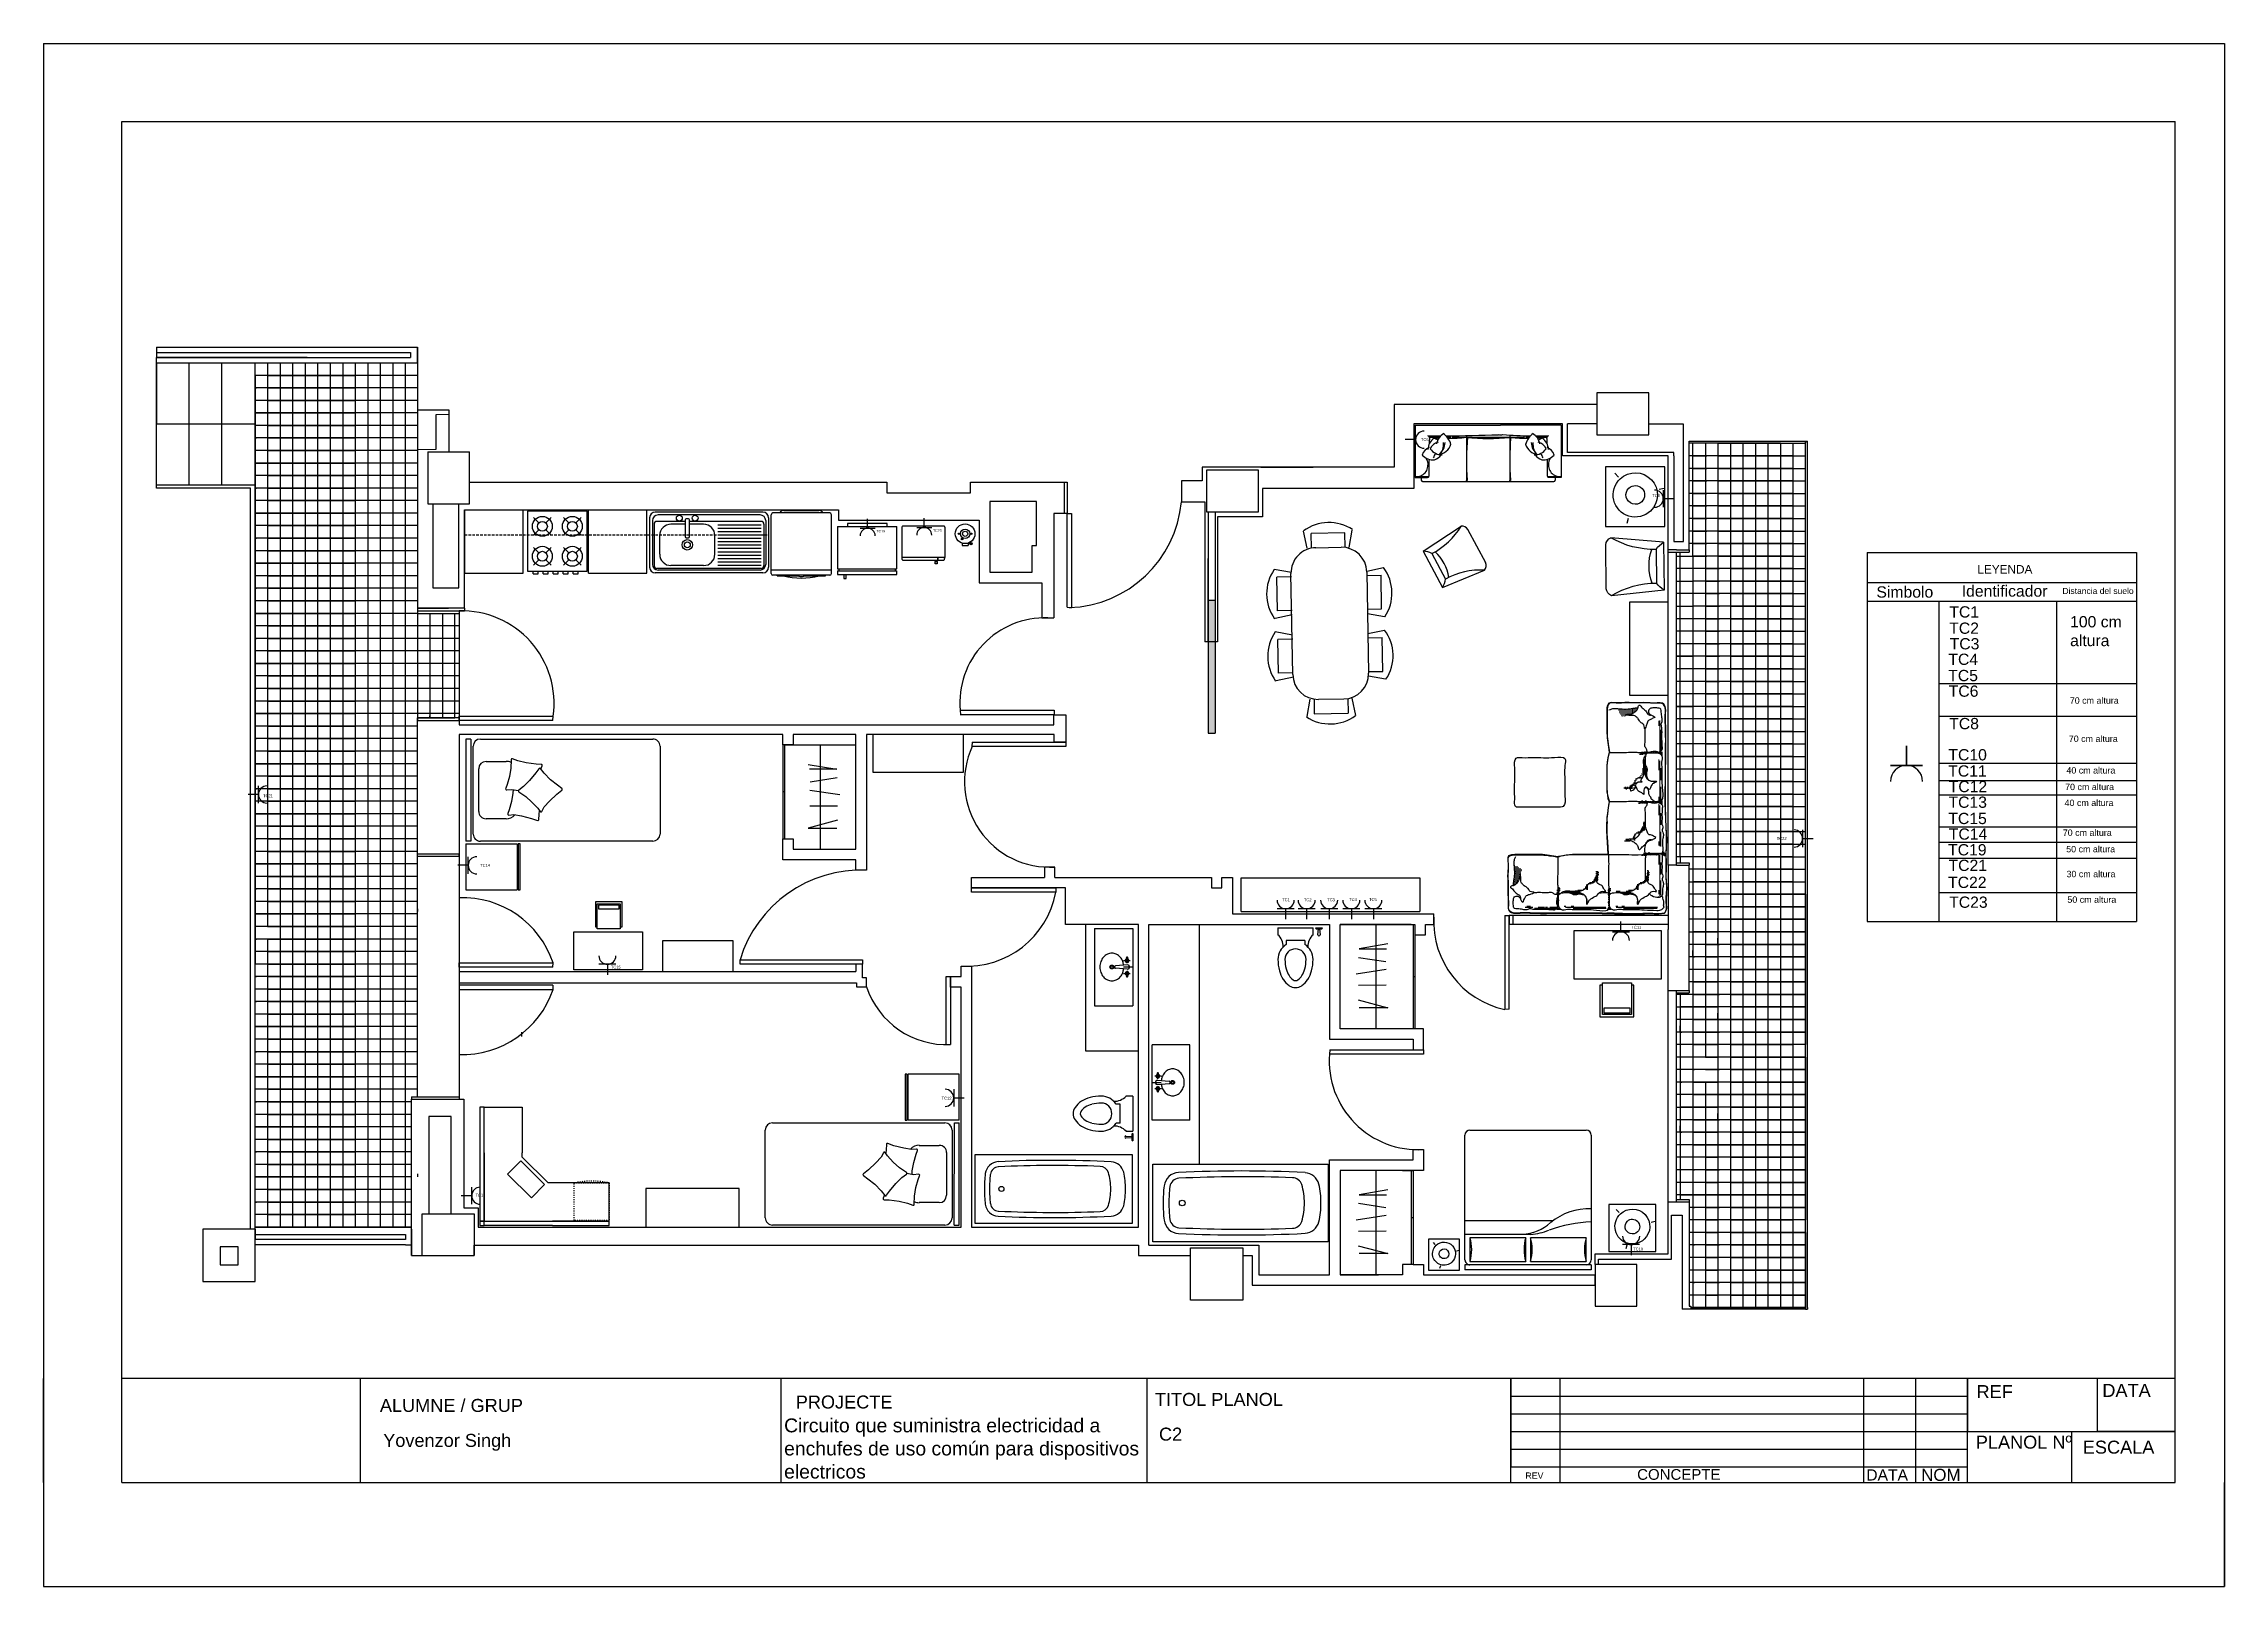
# Model space of a CAD drawing. Header units: millimetres. Extents: x 2377 to 4712, y -254 to 3188.
# Drawn here: x 2377.3 to 2797.3, y 1298.2 to 1595.2 of the extents above; entities that cross this region are included whole.
import ezdxf

# ---------------------------------------------------------------- set-up
doc = ezdxf.new("R2010")
doc.units = ezdxf.units.MM
doc.set_wipeout_variables(frame=1)
doc.linetypes.add('ACAD_ISO03W100', pattern=[30, 12, -18])
doc.linetypes.add('DASHED2', pattern=[0.375, 0.25, -0.125])
for name, color, linetype in [('Enchufes', 30, 'Continuous'), ('Mobiliario', 254, 'Continuous'), ('www.dwgautocad.com', 7, 'Continuous')]:
    doc.layers.add(name, color=color, linetype=linetype)
doc.styles.get("Standard").update_dxf_attribs({"font": 'arial.ttf'})
pattern_1 = [(360, (-17996.0482, 14101.99981), (0.0949304785, 0.189860957), [0, -0.189860957])]
pattern_2 = [(360, (-17986.25579, 14101.99981), (0.0949304785, 0.189860957), [0, -0.189860957])]
pattern_3 = [(270, (-16328.65796, 15749.40966), (-0.189860957, -0.0949304785), [0, -0.189860957])]

msp = doc.modelspace()

# ---------------------------------------------------------------- texts
at = {"color": 165, "linetype": 'ACAD_ISO03W100', "true_color": 0x5e67af, "transparency": 33554687, "attachment_point": 1}
for s, width, gutter_width, heights, insert, char_height in [('{\\C256;Identificador}', 12.7968, 10.85, [0], (2746.73, 1490.9), 2.1694), ('{\\C256;Simbolo}', 12.7968, 10.85, [0], (2730.3, 1490.72), 2.1694), ('{\\C256;TC1}', 12.7968, 10.85, [0], (2744.34, 1486.88), 2.1694), ('{\\C256;Distancia del suelo}', 15.3121, 10.85, [0], (2766.13, 1490.42), 1.1694), ('{\\C256;TC2}', 12.7968, 10.85, [0], (2744.32, 1483.75), 2.1694), ('{\\C256;100 cm\\Paltura}', 12.7968, 10.85, [0], (2767.6, 1484.99), 2.1694), ('{\\C256;TC3}', 12.7968, 10.85, [0], (2744.41, 1480.75), 2.1694), ('{\\C256;TC5}', 12.7968, 10.85, [0], (2744.13, 1474.63), 2.1694), ('{\\C256;TC4}', 12.7968, 10.85, [0], (2744.16, 1477.76), 2.1694), ('{\\C256;TC6}', 12.7968, 10.85, [0], (2744.22, 1471.63), 2.1694), ('{\\C256;70 cm altura}', 17.4526, 6.13, [0], (2767.54, 1469.35), 1.2259), ('{\\C256;TC8}', 12.7968, 10.85, [0], (2744.32, 1465.38), 2.1694), ('{\\C256;70 cm altura}', 14.8234, 6.13, [0], (2767.35, 1461.99), 1.2259), ('{\\C256;TC10}', 12.7968, 10.85, [0], (2744.16, 1459.38), 2.1694), ('{\\C256;TC11}', 12.7968, 10.85, [0], (2744.13, 1456.26), 2.1694), ('{\\C256;TC12}', 12.7968, 10.85, [0], (2744.22, 1453.26), 2.1694), ('{\\C256;40 cm altura}', 14.8234, 6.13, [0], (2766.89, 1455.91), 1.2259), ('{\\C256;TC13}', 12.7968, 10.85, [0], (2744.18, 1450.25), 2.1694), ('{\\C256;40 cm altura}', 14.8234, 6.13, [0], (2766.54, 1449.65), 1.2259), ('{\\C256;70 cm altura}', 14.8234, 6.13, [0], (2766.64, 1452.72), 1.2259), ('{\\C256;TC15}', 12.7968, 10.85, [0], (2744.15, 1447.12), 2.1694), ('{\\C256;TC19}', 12.7968, 10.85, [0], (2744.1, 1441.09), 2.1694), ('{\\C256;TC14}', 12.7968, 10.85, [2.24], (2744.24, 1444.12), 2.1694), ('{\\C256;70 cm altura}', 14.8234, 6.13, [0], (2766.19, 1443.91), 1.2259), ('{\\C256;50 cm altura}', 14.8234, 6.13, [0], (2766.85, 1440.74), 1.2259), ('{\\C256;TC21}', 12.7968, 10.85, [0], (2744.19, 1438.09), 2.1694), ('{\\C256;TC22}', 12.7968, 10.85, [0], (2744.1, 1434.82), 2.1694), ('{\\C256;30 cm altura}', 14.8234, 6.13, [0], (2766.91, 1435.95), 1.2259), ('{\\C256;TC23}', 12.7968, 10.85, [0], (2744.31, 1431), 2.1694), ('{\\C256;50 cm altura}', 14.8234, 6.13, [0], (2767.08, 1431.02), 1.2259)]:
    msp.add_mtext_dynamic_manual_height_columns(s, width=width, gutter_width=gutter_width, heights=heights, dxfattribs=dict(at, insert=insert, char_height=char_height))
at = {"transparency": 33554687, "attachment_point": 1}
for s, width, gutter_width, heights, insert, char_height in [('LEYENDA', 31.33, 8.11, [0], (2749.75, 1494.81), 1.623), ('REF', 14.591, 12.5, [0], (2749.58, 1336.94), 2.5), ('DATA', 13.3924, 12.5, [0], (2773.81, 1337.17), 2.5), ('ALUMNE / GRUP', 48.2644, 12.5, [0], (2442.08, 1334.28), 2.5), ('PROJECTE', 37.0564, 12.5, [0], (2522.17, 1334.94), 2.5), ('TITOL PLANOL', 34.1105, 12.5, [0], (2591.34, 1335.44), 2.5), ('Yovenzor Singh', 71.9553, 12.5, [0], (2442.72, 1327.55), 2.5), ('C2', 63.5407, 12.5, [0], (2592.13, 1328.76), 2.5), ('PLANOL Nº', 23.5912, 12.5, [4.44], (2749.44, 1327.21), 2.5), ('ESCALA', 18.9792, 12.5, [0], (2770.05, 1326.25), 2.5), ('REV', 3.8206, 6.05, [0], (2662.7, 1320.12), 1.209), ('CONCEPTE', 3.309, 10.34, [0], (2684.22, 1320.78), 2.068), ('DATA', 8.5845, 10.78, [0], (2728.35, 1320.73), 2.155), ('NOM', 9.2865, 11.66, [0], (2738.91, 1320.83), 2.331)]:
    msp.add_mtext_dynamic_manual_height_columns(s, width=width, gutter_width=gutter_width, heights=heights, dxfattribs=dict(at, insert=insert, char_height=char_height))
at = {"transparency": 33554687, "insert": (2519.93, 1330.52), "char_height": 2.668, "width": 154.0982, "attachment_point": 1}
msp.add_mtext('Circuito que suministra electricidad a \\Penchufes de uso común para dispositivos\\Pelectricos', dxfattribs=at)
at = {"layer": 'Enchufes', "transparency": 33554687, "attachment_point": 1}
for s, width, gutter_width, insert, char_height in [('TC8', 1.9736, 2.78, (2687.12, 1508.47, 60.6), 0.556), ('TC19', 1.7388, 2.45, (2537.71, 1501.58), 0.49), ('TC23', 1.7388, 2.45, (2548.6, 1501.71), 0.49), ('TC21', 1.9736, 2.78, (2419.59, 1450.67), 0.556), ('TC22', 1.9736, 2.78, (2711.11, 1442.47), 0.556), ('TC14', 1.9736, 2.78, (2461.4, 1437.29), 0.556), ('TC1', 1.9736, 2.78, (2615.86, 1430.66), 0.556), ('TC2', 1.9736, 2.78, (2620.04, 1430.65), 0.556), ('TC3', 1.9736, 2.78, (2624.52, 1430.65), 0.556), ('TC4', 1.9736, 2.78, (2628.75, 1430.69), 0.556), ('TC5', 1.9736, 2.78, (2632.59, 1430.7), 0.556), ('TC11', 1.9736, 2.78, (2683.13, 1425.36), 0.556), ('TC15', 1.9736, 2.78, (2486.57, 1417.69), 0.556), ('TC12', 1.9736, 2.78, (2550.27, 1392.45), 0.556), ('TC13', 1.9736, 2.78, (2460.49, 1373.78), 0.556), ('TC10', 1.9736, 2.78, (2683.45, 1363.41), 0.556)]:
    msp.add_mtext_dynamic_manual_height_columns(s, width=width, gutter_width=gutter_width, heights=[0], dxfattribs=dict(at, insert=insert, char_height=char_height))

# ---------------------------------------------------------------- blocks, each defined once
blk = doc.blocks.new('sl06-3')
blk.add_wipeout([(-1.097, 0), (-1.097, -0.785), (-1.004, -0.785), (-1.004, -0.826), (-0.998, -0.841), (-0.984, -0.846), (0.984, -0.846), (0.998, -0.841), (1.004, -0.826), (1.004, -0.785), (1.097, -0.785), (1.097, 0)])
for p, q in [((-1.097, 0), (0.187, 0)), ((-1.097, 0), (-1.097, -0.785)), ((1.097, 0), (0.187, 0)), ((1.097, 0), (1.097, -0.785)), ((-0.325, -0.163), (-0.325, -0.835)), ((0.325, -0.163), (0.325, -0.835)), ((-1.097, -0.785), (-0.911, -0.785)), ((-1.004, -0.785), (-1.004, -0.826)), ((-0.984, -0.846), (0.984, -0.846)), ((1.097, -0.785), (0.911, -0.785)), ((1.004, -0.785), (1.004, -0.826))]:
    blk.add_line(p, q)
for centre, radius, start, end in [((-0.911, -0.194), 0.0345, 350.3176, 84.0619), ((-0.69, -0.375), 0.216, 124.6365, 177.075), ((-0.734, 3.522), 3.685, 267.4551, 270.2867), ((-0.878, -0.16), 0.0199, 180, 270.2728), ((-3.416, -0.176), 2.538, 357.8878, 359.4607), ((-0.835, -7.469), 7.289, 89.1804, 90.3362), ((-0.582, 2.269), 2.466, 263.1189, 266.3413), ((-0.713, -0.421), 0.169, 102.9198, 157.8067), ((-0.909, -0.461), 0.281, 57.5154, 70.1262), ((-0.561, -0.315), 0.216, 118.6365, 171.075), ((-0.775, -0.218), 0.226, 277.5785, 341.9977), ((-0.925, -0.236), 0.281, 313.1105, 354.9805), ((-0.952, -0.282), 0.281, 322.0792, 3.9492), ((-0.832, -0.361), 0.281, 14.6616, 56.5316), ((-0.91, 27.813), 27.977, 270.565, 272.1795), ((-0.835, -7.469), 7.289, 87.8611, 88.2702), ((-0.582, 2.269), 2.466, 269.4986, 276.0002), ((-0.253, -43.628), 43.444, 89.3664, 90.3826), ((4.318, -0.535), 4.643, 175.6133, 183.6304), ((0.003, 3.161), 3.361, 264.4086, 275.4919), ((0.331, 1.193), 1.348, 262.4802, 263.9065), ((0.044, 1.193), 1.348, 276.0935, 277.5198), ((0.779, 7.538), 7.701, 265.8451, 268.9224), ((0.423, -7.178), 6.994, 89.0148, 91.5985), ((4.967, -0.535), 4.643, 175.6133, 183.6304), ((0.587, 2.191), 2.389, 264.0009, 270.3979), ((0.775, -0.218), 0.226, 198.0023, 262.4215), ((0.832, -0.361), 0.281, 123.4684, 165.3384), ((0.835, -7.469), 7.289, 91.7298, 92.1389), ((0.925, -0.236), 0.281, 185.0195, 226.8895), ((0.561, -0.315), 0.216, 8.925, 61.3635), ((0.952, -0.282), 0.281, 176.0508, 217.9208), ((0.734, 3.522), 3.685, 269.7133, 272.5449), ((0.835, -7.469), 7.289, 89.6638, 90.8196), ((0.587, 2.191), 2.389, 273.6594, 276.9846), ((0.713, -0.421), 0.169, 22.1933, 77.0802), ((0.909, -0.461), 0.281, 109.8738, 122.4846), ((0.69, -0.375), 0.216, 2.925, 55.3635), ((0.911, -0.194), 0.0345, 95.9381, 189.6824), ((3.416, -0.176), 2.538, 180.5393, 182.1122), ((0.878, -0.16), 0.0199, 269.7272, 0), ((-1.081, -0.596), 0.179, 285.638, 32.2993), ((-0.83, -0.496), 0.169, 108.9198, 163.8067), ((-0.828, -0.299), 0.222, 222.585, 276.1295), ((6.398, -0.722), 7.289, 178.3493, 180.3362), ((-0.691, -0.225), 0.222, 216.585, 270.1295), ((-1.063, -0.35), 0.281, 329.6739, 345.032), ((-0.886, -0.309), 0.226, 291.1732, 322.6277), ((0.691, -0.225), 0.222, 269.8705, 323.415), ((0.886, -0.309), 0.226, 217.3723, 248.8268), ((1.063, -0.35), 0.281, 194.968, 210.3261), ((0.828, -0.299), 0.222, 263.8705, 317.415), ((0.83, -0.496), 0.169, 16.1933, 71.0802), ((-6.398, -0.722), 7.289, 359.6638, 1.6507), ((1.081, -0.596), 0.179, 147.7007, 254.362), ((-0.927, 1.876), 2.649, 266.4089, 270.8584), ((-0.984, -0.826), 0.0199, 180, 270), ((-0.911, -0.765), 0.0199, 270, 0.2728), ((0.927, 1.876), 2.649, 269.1416, 273.5911), ((0.911, -0.765), 0.0199, 179.7272, 270), ((0.984, -0.826), 0.0199, 270, 0)]:
    blk.add_arc(centre, radius, start, end)
for p in [(-0.325, -0.835), (0.325, -0.835)]:
    blk.add_point(p)
blk = doc.blocks.new('sl06-1')
blk.add_wipeout([(0, -0.313), (0, 0.313), (0.691, 0.38), (0.722, 0.361), (0.74, 0.342), (0.75, 0.32), (0.76, 0.288), (0.76, -0.288), (0.751, -0.319), (0.736, -0.346), (0.712, -0.367), (0.691, -0.38)])
at = {"linetype": 'ByBlock'}
for p, q in [((0, 0.313), (0.691, 0.38)), ((0, 0.313), (0, -0.313)), ((0.76, -0.288), (0.76, 0.288)), ((0.1, 0.221), (0.1, -0.221)), ((0, -0.313), (0.691, -0.38))]:
    blk.add_line(p, q, dxfattribs=at)
for centre, radius, start, end in [((-0.146, 0.053), 0.298, 34.1973, 60.6083), ((0.114, 1.345), 1.125, 269.3185, 300.8671), ((0.643, 0.272), 0.118, 7.6143, 66.1255), ((-0.478, 0), 0.673, 340.7839, 19.2161), ((-0.146, -0.053), 0.298, 299.3917, 325.8027), ((0.114, -1.345), 1.125, 59.1329, 90.6815), ((0.643, -0.272), 0.118, 293.8745, 352.3857)]:
    blk.add_arc(centre, radius, start, end, dxfattribs=at)
blk = doc.blocks.new('sl06-0')
at = {"layer": 'Mobiliario'}
for p, q in [((-0.3, 0.281, -1.579), (-0.3, -0.318, -1.579)), ((0.298, 0.281, -1.579), (-0.3, 0.281, -1.579)), ((0.298, -0.318, -1.579), (0.298, 0.281, -1.579)), ((-0.3, -0.318, -1.579), (0.298, -0.318, -1.579))]:
    blk.add_line(p, q, dxfattribs=at)
at = {"layer": 'Mobiliario', "linetype": 'ByBlock'}
for p, q in [((-0.169, 0.179, -1.579), (-0.205, 0.217, -1.579)), ((0.24, 0.057, -1.579), (0.29, 0.069, -1.579)), ((-0.071, -0.236, -1.579), (-0.085, -0.286, -1.579))]:
    blk.add_line(p, q, dxfattribs=at)
at = {"layer": 'Mobiliario', "linetype": 'ByBlock', "extrusion": (0, 0, -1)}
for major_axis, start_param, end_param in [((-0.157, -0.157), 1.599693, 4.741285), ((-0.157, -0.157), -1.5419, 1.599693), ((-0.0663, -0.0663), -1.5419, 1.599693), ((-0.0663, -0.0663), 1.599693, 4.741285)]:
    blk.add_ellipse((0, 0, -1.579), major_axis=major_axis, ratio=1, start_param=start_param, end_param=end_param, dxfattribs=at)
blk = doc.blocks.new('MHPLS012')
at = {"layer": 'Mobiliario'}
for p, q in [((-2.1, -0.874), (-2.1, 0.874)), ((-2.024, 0.95), (-0.152, 0.95)), ((-0.483, 0.874), (-0.483, 0.036)), ((-0.127, 0.874), (-0.483, 0.874)), ((-0.127, 0.036), (-0.127, 0.874)), ((-0.076, 0.95), (-0.076, -0.95)), ((-0.076, 0.95), (0, 0.95)), ((0, 0.95), (0, -0.95)), ((-0.737, 0.366), (-0.737, -0.95)), ((-0.533, 0.041), (-0.533, -0.95)), ((-0.483, 0.036), (-0.127, 0.036)), ((-0.483, -0.036), (-0.483, -0.874)), ((-0.127, -0.036), (-0.483, -0.036)), ((-0.127, -0.874), (-0.127, -0.036)), ((-0.152, -0.95), (-2.024, -0.95)), ((-0.483, -0.874), (-0.127, -0.874)), ((-0.076, -0.95), (0, -0.95))]:
    blk.add_line(p, q, dxfattribs=at)
for centre, radius, start, end in [((-2.024, 0.874), 0.0762, 90, 180), ((-0.019, 0.912), 0.898, 177.5673, 219.5461), ((1.615, 1.088), 2.343, 183.3665, 199.2534), ((-0.305, 1.483), 0.635, 253.7398, 286.2602), ((-0.152, 0.874), 0.0762, 0, 90), ((-1.227, -0.125), 0.694, 3.1663, 42.0658), ((-1.458, -0.029), 0.927, 4.2918, 21.7676), ((-0.305, -0.574), 0.635, 73.7398, 106.2602), ((-0.305, 0.574), 0.635, 253.7398, 286.2602), ((-2.024, -0.874), 0.0762, 180, 270), ((-0.305, -1.483), 0.635, 73.7398, 106.2602), ((-0.152, -0.874), 0.0762, 270, 0)]:
    blk.add_arc(centre, radius, start, end, dxfattribs=at)
blk = doc.blocks.new('*U7')
for p, q in [((-976, 0), (-976, -500)), ((-526, 0), (-976, 0)), ((-526, 0), (-526, -500)), ((500, 0), (-500, 0)), ((-500, -48), (-500, 0)), ((500, -49), (-500, -48)), ((-500, -1830), (-500, -141)), ((-430, -71), (430, -71)), ((-280, -392), (-280, -196)), ((-209, -125), (209, -125)), ((280, -196), (280, -392)), ((500, -49), (500, 0)), ((500, -141), (500, -1830)), ((-526, -500), (-976, -500)), ((430, -1900), (-430, -1900))]:
    blk.add_line(p, q)
for points in [[(5, -461), (-31, -460), (-113, -445), (-193, -423), (-229, -409, 0.550421), (-244, -420), (-240, -469), (-253, -543), (-277, -641), (-299, -699, 0.502905), (-290, -713), (-236, -717), (-204, -721)], [(205, -734), (238, -746, 0.517444), (252, -737), (253, -687), (267, -589), (285, -508), (306, -456, 0.51806), (296, -442), (216, -439), (134, -425), (54, -403), (18, -389, 0.550421), (3, -399), (7, -449), (-4, -514)]]:
    blk.add_lwpolyline(points, format="xyb")
blk.add_lwpolyline([(-526, -531), (-526, -511), (-976, -511), (-976, -531)], close=True)
blk.add_lwpolyline([(-109, -817), (-39, -889), (-2, -939, 0.502905), (15, -939), (48, -895), (101, -828), (165, -764), (210, -730, 0.517444), (209, -713), (168, -685), (93, -621), (34, -562), (1, -518, 0.51806), (-16, -518), (-61, -585), (-117, -646), (-178, -702), (-210, -725, 0.550421), (-208, -743), (-165, -766)], format="xyb", close=True)
for centre, radius, start, end in [((-430, -141), 70, 90, 180), ((-209, -196), 71.3, 89.9964, 180), ((209, -196), 71.3, 0, 90), ((430, -141), 70, 0, 90), ((-175, -396), 106, 177.773, 230.9652), ((175, -396), 106, 334.5655, 2.227), ((-430, -1830), 70, 180, 270), ((430, -1830), 70, 270, 0)]:
    blk.add_arc(centre, radius, start, end)
blk = doc.blocks.new('bn04-7')
for p, q in [((0, 0), (0, -0.147)), ((-0.6, 0), (0.6, 0)), ((-0.6, -0.6), (-0.6, 0)), ((-0.058, -0.092), (-0.151, -0.092)), ((-0.122, -0.087), (-0.112, -0.087)), ((-0.122, -0.098), (-0.112, -0.098)), ((-0.1, -0.148), (-0.1, -0.045)), ((-0.033, -0.08), (-0.02, -0.271)), ((-0.005, -0.286), (0.005, -0.286)), ((0.034, -0.086), (0.02, -0.271)), ((0.058, -0.092), (0.151, -0.092)), ((0.1, -0.148), (0.1, -0.045)), ((0.122, -0.087), (0.112, -0.087)), ((0.122, -0.098), (0.112, -0.098)), ((0.6, -0.6), (0.6, 0)), ((-0.6, -0.6), (0.6, -0.6))]:
    blk.add_line(p, q)
for centre, radius in [((-0.1, -0.092), 0.0118), ((0, -0.328), 0.03), ((0, -0.328), 0.02), ((0.1, -0.092), 0.0118)]:
    blk.add_circle(centre, radius)
for centre, radius, start, end in [((-0.055, -0.328), 0.16, 154.2946, 180), ((-0.055, -0.328), 0.16, 180, 205.7054), ((-0.028, -0.341), 0.189, 130.7108, 154.2946), ((-0.142, -0.092), 0.0118, 39.1354, 320.8646), ((-0.011, -0.361), 0.216, 109.6169, 130.7108), ((-0.131, -0.083), 0.0025, 219.1354, 256.4029), ((-0.131, -0.101), 0.0025, 103.5971, 140.8646), ((-0.123, -0.049), 0.0381, 256.4029, 272.0458), ((-0.123, -0.136), 0.0381, 87.9542, 103.5971), ((-0.1, -0.092), 0.0299, 191.7173, 168.2827), ((-0.1, -0.092), 0.0235, 194.2864, 165.7136), ((-0.112, -0.084), 0.003, 270, 324.6965), ((-0.112, -0.101), 0.003, 35.3035, 90), ((0, -0.393), 0.249, 96.5773, 109.6169), ((0.055, -0.103), 0.0911, 153.0547, 165.3672), ((-0.006, -0.094), 0.0379, 104.9144, 122.742), ((-0.005, -0.271), 0.015, 180, 270), ((0, -0.113), 0.0583, 90, 104.9144), ((0, -0.113), 0.0583, 75.0856, 90), ((0.005, -0.271), 0.015, 270, 0), ((0.005, -0.094), 0.0379, 57.258, 75.0856), ((-0.056, -0.103), 0.0911, 14.6328, 26.9453), ((0, -0.393), 0.249, 70.3831, 83.252), ((0.025, -0.085), 0.00867, 0, 32.7882), ((0.025, -0.085), 0.00867, 350.3449, 0), ((0.1, -0.092), 0.0299, 11.7173, 348.2827), ((0.1, -0.092), 0.0235, 14.2864, 345.7136), ((0.011, -0.361), 0.216, 49.2892, 70.3831), ((0.112, -0.084), 0.003, 215.3035, 270), ((0.112, -0.101), 0.003, 90, 144.6965), ((0.123, -0.049), 0.0381, 267.9542, 283.5971), ((0.123, -0.136), 0.0381, 76.4029, 92.0458), ((0.131, -0.083), 0.0025, 283.5971, 320.8646), ((0.131, -0.101), 0.0025, 39.1354, 76.4029), ((0.142, -0.092), 0.0118, 219.1354, 140.8646), ((0.028, -0.341), 0.189, 25.7054, 49.2892), ((0.055, -0.328), 0.16, 0, 25.7054), ((0.055, -0.328), 0.16, 334.2946, 360), ((-0.028, -0.315), 0.189, 205.7054, 229.2892), ((-0.011, -0.295), 0.216, 229.2892, 250.3831), ((0, -0.264), 0.249, 250.3831, 270), ((0, -0.264), 0.249, 270, 289.6169), ((0.011, -0.295), 0.216, 289.6169, 310.7108), ((0.028, -0.315), 0.189, 310.7108, 334.2946)]:
    blk.add_arc(centre, radius, start, end)
blk = doc.blocks.new('bn34-3')
at = {"linetype": 'ByBlock'}
for p, q in [((-0.176, 0), (-0.176, -0.071)), ((-0.176, 0), (0.176, 0)), ((0.176, -0.071), (0.176, 0)), ((0.2, 0), (0.271, 0)), ((0.2, 0), (0.206, -0.012)), ((0.265, -0.012), (0.271, 0)), ((-0.094, -0.129), (-0.094, -0.168)), ((0.094, -0.129), (-0.094, -0.129)), ((0.094, -0.129), (0.094, -0.168)), ((0.206, -0.012), (0.265, -0.012)), ((0.224, -0.071), (0.229, -0.012)), ((0.241, -0.012), (0.247, -0.071))]:
    blk.add_line(p, q, dxfattribs=at)
for centre, radius, start, end in [((-0.284, -0.188), 0.16, 358.3378, 47.4896), ((0, -0.318), 0.176, 122.231, 180), ((0, -0.318), 0.106, 0, 180), ((0, -0.318), 0.176, 0, 57.769), ((0.284, -0.188), 0.16, 132.5104, 181.6622), ((0.235, -0.071), 0.0118, 180, 0), ((0.274, -0.318), 0.45, 180, 194.5143), ((0.139, -0.353), 0.311, 194.5143, 212.0054), ((0.274, -0.318), 0.38, 180, 194.5142), ((0.139, -0.353), 0.24, 194.5143, 212.0054), ((-0.139, -0.353), 0.24, 327.9946, 345.4857), ((-0.274, -0.318), 0.38, 345.4858, 360), ((-0.139, -0.353), 0.311, 327.9946, 345.4857), ((-0.274, -0.318), 0.45, 345.4857, 360), ((0.054, -0.406), 0.21, 212.0054, 236.4659), ((0.054, -0.406), 0.14, 212.0054, 236.4659), ((0, -0.487), 0.113, 236.4659, 270), ((0, -0.487), 0.0428, 236.466, 270), ((0, -0.487), 0.0428, 270, 303.534), ((0, -0.487), 0.113, 270, 303.5341), ((-0.054, -0.406), 0.14, 303.5341, 327.9946), ((-0.054, -0.406), 0.21, 303.5341, 327.9946)]:
    blk.add_arc(centre, radius, start, end, dxfattribs=at)
blk = doc.blocks.new('A$C57724086')
at = {"layer": 'Mobiliario'}
for p, q in [((0, 0), (0, 1.7)), ((0, 1.7), (0.75, 1.7)), ((0.75, 1.7), (0.75, 0)), ((0.75, 0), (0, 0))]:
    blk.add_line(p, q, dxfattribs=at)
blk.add_circle((0.375, 1.415), 0.0275, dxfattribs=at)
for centre, radius, start, end in [((0.229, 1.442), 0.15, 97.8246, 176.2997), ((0.229, 1.442), 0.094, 97.8246, 176.2997), ((0.375, 0.114), 1.486, 89.9988, 96.4162), ((0.375, 0.111), 1.433, 89.9987, 96.3484), ((0.375, 0.114), 1.486, 83.5838, 90.0012), ((0.375, 0.111), 1.433, 83.6516, 90.0013), ((0.521, 1.442), 0.094, 3.7003, 82.1754), ((0.521, 1.442), 0.15, 3.7003, 82.1754), ((12.322, 0.854), 12.257, 177.2038, 182.9431), ((13.215, 0.833), 13.094, 177.3056, 182.1342), ((-12.465, 0.833), 13.094, 357.8658, 2.6944), ((-11.572, 0.854), 12.257, 357.0569, 2.7962), ((0.231, 0.235), 0.15, 183.8947, 255.3014), ((0.23, 0.35), 0.1, 182.9309, 250.2221), ((0.375, 0.858), 0.628, 253.4701, 270.0186), ((0.375, 0.858), 0.628, 269.9814, 286.5299), ((0.52, 0.35), 0.1, 289.7779, 357.0691), ((0.519, 0.235), 0.15, 284.6986, 356.1053), ((0.375, 0.924), 0.854, 257.6931, 270.0076), ((0.375, 0.924), 0.854, 269.9924, 282.3069)]:
    blk.add_arc(centre, radius, start, end, dxfattribs=at)
blk = doc.blocks.new('ESCRITORIO')
for p, q in [((3846.323, 14796.154), (3846.263, 14796.154)), ((3846.263, 14796.154), (3846.263, 14796.094)), ((3847.238, 14796.154), (3846.323, 14796.154)), ((3846.323, 14796.154), (3846.323, 14796.094)), ((3846.323, 14796.094), (3846.323, 14796.154)), ((3847.848, 14796.154), (3847.238, 14796.154)), ((3847.848, 14796.094), (3847.848, 14796.154)), ((3846.263, 14795.179), (3846.263, 14796.094)), ((3846.263, 14796.094), (3846.323, 14796.094)), ((3846.263, 14796.094), (3846.323, 14796.094)), ((3846.323, 14796.094), (3847.238, 14796.094)), ((3846.323, 14796.094), (3846.323, 14795.179)), ((3847.238, 14796.094), (3846.323, 14796.094)), ((3846.323, 14796.094), (3846.323, 14795.179)), ((3847.238, 14796.094), (3847.848, 14796.094)), ((3847.238, 14796.094), (3847.848, 14796.094)), ((3847.848, 14796.094), (3847.848, 14795.584)), ((3846.953, 14795.781), (3846.635, 14795.462)), ((3846.811, 14795.286), (3847.13, 14795.604)), ((3846.833, 14795.239), (3847.178, 14795.584)), ((3847.13, 14795.604), (3846.953, 14795.781)), ((3847.178, 14795.584), (3847.238, 14795.584)), ((3847.848, 14795.584), (3847.238, 14795.584)), ((3846.635, 14795.462), (3846.811, 14795.286)), ((3846.263, 14795.179), (3846.263, 14794.419)), ((3846.323, 14795.179), (3846.323, 14794.419)), ((3846.323, 14794.419), (3846.323, 14795.179)), ((3846.833, 14795.179), (3846.833, 14795.239)), ((3846.833, 14794.419), (3846.833, 14795.179)), ((3846.263, 14794.419), (3846.323, 14794.419)), ((3846.323, 14794.419), (3846.833, 14794.419))]:
    blk.add_line(p, q)
at = {"linetype": 'ACAD_ISO03W100', "ltscale": 0.001}
for p, q in [((3846.333, 14794.419), (3846.333, 14794.889)), ((3846.333, 14794.889), (3846.833, 14794.889)), ((3846.833, 14794.889), (3846.833, 14794.419)), ((3846.833, 14794.444), (3846.833, 14794.864)), ((3846.833, 14794.864), (3846.838, 14794.864)), ((3846.833, 14794.419), (3846.333, 14794.419)), ((3846.838, 14794.444), (3846.833, 14794.444))]:
    blk.add_line(p, q, dxfattribs=at)
blk.add_arc((3845.741, 14794.654), 1.117, 349.1637, 10.8363, dxfattribs=at)
blk = doc.blocks.new('cl08-2')
for p, q in [((-0.439, 0), (-0.439, -0.879)), ((0.439, 0), (-0.439, 0)), ((0.439, -0.879), (0.439, 0)), ((-0.271, -0.168), (-0.349, -0.09)), ((-0.271, -0.271), (-0.349, -0.349)), ((-0.09, -0.09), (-0.168, -0.168)), ((-0.09, -0.349), (-0.168, -0.271)), ((0.168, -0.168), (0.09, -0.09)), ((0.09, -0.349), (0.168, -0.271)), ((0.271, -0.168), (0.349, -0.09)), ((0.349, -0.349), (0.271, -0.271)), ((-0.271, -0.607), (-0.349, -0.529)), ((-0.168, -0.607), (-0.09, -0.529)), ((0.168, -0.607), (0.09, -0.529)), ((0.271, -0.607), (0.349, -0.529)), ((-0.439, -0.879), (0.439, -0.879)), ((-0.354, -0.915), (-0.354, -0.879)), ((-0.354, -0.915), (-0.281, -0.915)), ((-0.349, -0.788), (-0.271, -0.711)), ((-0.281, -0.915), (-0.281, -0.879)), ((-0.208, -0.915), (-0.208, -0.879)), ((-0.208, -0.915), (-0.134, -0.915)), ((-0.09, -0.788), (-0.168, -0.711)), ((-0.134, -0.915), (-0.134, -0.879)), ((-0.061, -0.915), (-0.061, -0.879)), ((-0.061, -0.915), (0.012, -0.915)), ((0.012, -0.915), (0.012, -0.879)), ((0.085, -0.915), (0.085, -0.879)), ((0.085, -0.915), (0.159, -0.915)), ((0.09, -0.788), (0.168, -0.711)), ((0.159, -0.915), (0.159, -0.879)), ((0.232, -0.915), (0.232, -0.879)), ((0.232, -0.915), (0.305, -0.915)), ((0.349, -0.788), (0.271, -0.711)), ((0.305, -0.915), (0.305, -0.879))]:
    blk.add_line(p, q)
for centre, radius in [((-0.22, -0.22), 0.146), ((-0.22, -0.22), 0.0732), ((0.22, -0.22), 0.146), ((0.22, -0.22), 0.0732), ((-0.22, -0.659), 0.146), ((-0.22, -0.659), 0.0732), ((0.22, -0.659), 0.146), ((0.22, -0.659), 0.0732)]:
    blk.add_circle(centre, radius)
blk = doc.blocks.new('cl25-14')
at = {"layer": 'www.dwgautocad.com', "color": 0}
for p, q in [((-0.528, 0.489), (-0.528, 0.05)), ((-0.503, 0.464), (-0.503, 0.075)), ((-0.488, 0.432), (-0.488, 0.065)), ((0.478, 0.539), (-0.478, 0.539)), ((-0.212, 0.457), (-0.463, 0.457)), ((0.453, 0.514), (-0.453, 0.514)), ((-0.212, 0.432), (-0.338, 0.432)), ((-0.212, 0.471), (-0.212, 0.322)), ((-0.183, 0.481), (-0.202, 0.481)), ((-0.173, 0.322), (-0.173, 0.471)), ((0.463, 0.457), (-0.173, 0.457)), ((-0.048, 0.432), (-0.173, 0.432)), ((0.463, 0.425), (0.077, 0.425)), ((0.463, 0.395), (0.077, 0.395)), ((0.488, 0.432), (0.488, 0.065)), ((0.503, 0.464), (0.503, 0.075)), ((0.528, 0.489), (0.528, 0.05)), ((-0.438, 0.165), (-0.438, 0.332)), ((-0.202, 0.312), (-0.183, 0.312)), ((0.052, 0.165), (0.052, 0.332)), ((0.463, 0.365), (0.077, 0.365)), ((0.463, 0.335), (0.077, 0.335)), ((0.463, 0.305), (0.077, 0.305)), ((0.463, 0.275), (0.077, 0.275)), ((0.463, 0.245), (0.077, 0.245)), ((0.463, 0.215), (0.077, 0.215)), ((0.478, 0), (-0.478, 0)), ((0.463, 0.04), (-0.463, 0.04)), ((0.453, 0.025), (-0.453, 0.025)), ((-0.048, 0.065), (-0.338, 0.065)), ((0.463, 0.185), (0.077, 0.185)), ((0.463, 0.155), (0.077, 0.155)), ((0.463, 0.125), (0.077, 0.125)), ((0.463, 0.095), (0.077, 0.095)), ((0.463, 0.065), (0.077, 0.065))]:
    blk.add_line(p, q, dxfattribs=at)
for centre, radius in [((-0.264, 0.486), 0.026), ((-0.124, 0.486), 0.026), ((-0.193, 0.249), 0.0463), ((-0.193, 0.249), 0.0263)]:
    blk.add_circle(centre, radius, dxfattribs=at)
for centre, radius, start, end in [((-0.478, 0.489), 0.05, 90, 180), ((-0.453, 0.464), 0.05, 90, 180), ((-0.463, 0.432), 0.025, 90, 180), ((-0.338, 0.332), 0.1, 90, 180), ((-0.202, 0.471), 0.01, 90, 180), ((-0.183, 0.471), 0.01, 0, 90), ((-0.048, 0.332), 0.1, 0, 90), ((0.453, 0.464), 0.05, 0, 90), ((0.463, 0.432), 0.025, 0, 90), ((0.478, 0.489), 0.05, 0, 90), ((-0.202, 0.322), 0.01, 180, 270), ((-0.183, 0.322), 0.01, 270, 0), ((-0.478, 0.05), 0.05, 180, 270), ((-0.453, 0.075), 0.05, 180, 270), ((-0.463, 0.065), 0.025, 180, 270), ((-0.338, 0.165), 0.1, 180, 270), ((-0.048, 0.165), 0.1, 270, 0), ((0.453, 0.075), 0.05, 270, 0), ((0.463, 0.065), 0.025, 270, 0), ((0.478, 0.05), 0.05, 270, 0)]:
    blk.add_arc(centre, radius, start, end, dxfattribs=at)
blk = doc.blocks.new('cl03b-planta')
for p, q in [((0.392, 2.874), (0.392, 3.548)), ((1.063, 3.568), (0.412, 3.568)), ((0.536, 3.598), (0.938, 3.598)), ((1.083, 2.874), (1.083, 3.548)), ((1.083, 2.911), (0.392, 2.911)), ((1.063, 2.854), (0.412, 2.854)), ((0.459, 2.846), (0.459, 2.854)), ((0.459, 2.846), (0.709, 2.846)), ((0.765, 2.846), (1.016, 2.846)), ((1.016, 2.846), (1.016, 2.854))]:
    blk.add_line(p, q)
for points in [[(0.712, 2.854), (0.709, 2.844)], [(0.762, 2.854), (0.765, 2.844)]]:
    blk.add_lwpolyline(points)
for centre, radius, start, end in [((0.412, 3.548), 0.02, 90, 180), ((0.536, 3.548), 0.05, 90, 156.5268), ((0.938, 3.548), 0.05, 23.4732, 90), ((1.063, 3.548), 0.02, 0, 90), ((0.412, 2.874), 0.02, 180, 270), ((0.737, 3.664), 0.843, 255.9297, 284.0703), ((0.737, 2.907), 0.0686, 245.6647, 294.3353), ((1.063, 2.874), 0.02, 270, 0)]:
    blk.add_arc(centre, radius, start, end)
blk = doc.blocks.new('A$C297D1C59')
for p, q in [((0, 1779, -35), (1800, 1779, -35)), ((0, 779, -35), (0, 1779, -35)), ((1800, 1779, -35), (1800, 779, -35)), ((1800, 779, -35), (0, 779, -35)), ((535, 650, -35), (535, 0, -35)), ((539, 650, -35), (535, 650, -35)), ((585, 650, -35), (539, 650, -35)), ((585, 50, -35), (585, 701, -35)), ((585, 701, -35), (1185, 701, -35)), ((1185, 701, -35), (1185, 50, -35)), ((1235, 650, -35), (1185, 650, -35)), ((1235, 0, -35), (1235, 650, -35)), ((1185, 50, -35), (585, 50, -35)), ((616, 181, -35), (616, 81, -35)), ((1156, 181, -35), (616, 181, -35)), ((616, 81, -35), (1156, 81, -35)), ((1156, 81, -35), (1156, 181, -35)), ((535, 0, -35), (1235, 0, -35))]:
    blk.add_line(p, q)
blk = doc.blocks.new('CL-27-PLANTA-www.dwgautocad.com')
at = {"layer": 'www.dwgautocad.com', "ltscale": 0.3}
for p, q in [((9.828, 1.56), (8.843, 1.56)), ((8.843, 1.56), (8.843, 1.499)), ((9.828, 1.499), (8.843, 1.499)), ((9.828, 1.466), (8.843, 1.466)), ((8.843, 1.466), (8.843, 0.764)), ((8.863, 1.499), (8.863, 1.466)), ((9.724, 1.63), (9.689, 1.63)), ((9.689, 1.63), (9.689, 1.56)), ((9.724, 1.56), (9.724, 1.63)), ((9.808, 1.466), (9.808, 1.499)), ((9.828, 1.499), (9.828, 1.56)), ((9.828, 0.764), (9.828, 1.466)), ((9.828, 0.764), (8.843, 0.764)), ((9.005, 0.764), (9.005, 0.714)), ((9.665, 0.714), (9.665, 0.764)), ((9.005, 0.714), (9.665, 0.714))]:
    blk.add_line(p, q, dxfattribs=at)
blk = doc.blocks.new('IN04-3')
at = {"color": 0}
for p, q in [((-0.065, -0.2), (-0.065, -0.25)), ((-0.065, -0.25), (0.065, -0.25)), ((0.065, -0.2), (0.065, -0.25)), ((0.094, -0.188), (0.101, -0.201)), ((0.116, -0.175), (0.123, -0.188))]:
    blk.add_line(p, q, dxfattribs=at)
for centre, radius in [((0, 0), 0.21), ((-0.13, 0), 0.015), ((-0.13, 0), 0.0125), ((-0.13, 0), 0.0125), ((0, 0), 0.1), ((0, 0), 0.055), ((0.13, 0), 0.015), ((0.13, 0), 0.0125), ((0.13, 0), 0.0125), ((-0.065, -0.113), 0.018), ((-0.065, -0.113), 0.015), ((0.123, -0.213), 0.025), ((0.125, -0.216), 0.0175)]:
    blk.add_circle(centre, radius, dxfattribs=at)

# ---------------------------------------------------------------- hatches: boundary and pattern name
at = {"transparency": 33554687}
h = msp.add_hatch(color=256, dxfattribs=at)
h.dxf.hatch_style = 1
h.paths.add_polyline_path([(2602.96, 1488.05), (2601.57, 1488.05), (2601.57, 1480.01), (2602.96, 1480.01)])
h = msp.add_hatch(color=256, dxfattribs=at)
h.dxf.hatch_style = 1
h.paths.add_polyline_path([(2602.96, 1480.01), (2601.57, 1480.01), (2601.57, 1462.44), (2602.96, 1462.44)])
at = {"layer": 'Mobiliario', "transparency": 33554687}
h = msp.add_hatch(dxfattribs=at)
h.set_pattern_fill('DOTS', color=256, scale=0.119597, angle=90, style=0)
h.set_pattern_definition(pattern_3)
edge = h.paths.add_edge_path()
edge.add_spline(control_points=[(2684.39, 1467.27), (2684.36, 1467.19), (2684.27, 1467.06), (2684.09, 1466.81), (2683.81, 1466.54), (2683.41, 1466.27), (2682.89, 1466.07), (2682.49, 1466.18), (2682.03, 1465.95), (2682.03, 1465.92)], knot_values=[3.681648, 3.681648, 3.681648, 3.681648, 3.721851, 3.757198, 3.837171, 3.913615, 4.002995, 4.095118, 4.156003, 4.156003, 4.156003, 4.156003], degree=3, periodic=0)
edge.add_spline(control_points=[(2682.03, 1465.92), (2681.76, 1465.77), (2681.37, 1465.55), (2680.9, 1466.03), (2680.75, 1466.57), (2680.53, 1466.96), (2680.42, 1467.15)], knot_values=[0, 0, 0, 0, 0.131695, 0.189836, 0.306557, 0.413914, 0.413914, 0.413914, 0.413914], degree=3, periodic=0)
edge.add_spline(control_points=[(2680.42, 1467.15), (2680.63, 1467.16), (2681.32, 1467.05), (2682.42, 1466.99), (2683.51, 1467.23), (2684.15, 1467.26), (2684.39, 1467.27)], knot_values=[0.452649, 0.452649, 0.452649, 0.452649, 0.558769, 0.799099, 0.998943, 1.118697, 1.118697, 1.118697, 1.118697], degree=3, periodic=0)
h = msp.add_hatch(dxfattribs=at)
h.set_pattern_fill('DOTS', color=256, scale=0.119597, angle=90, style=0)
h.set_pattern_definition(pattern_3)
edge = h.paths.add_edge_path()
edge.add_spline(control_points=[(2688.82, 1459.24), (2688.82, 1459.23), (2688.75, 1459.13), (2688.46, 1458.88), (2688.36, 1459.76), (2688.6, 1460.28), (2688.44, 1461.06), (2688.44, 1461.74), (2688.52, 1462.62), (2688.62, 1463.66), (2688.05, 1464.52), (2688.62, 1465.14), (2688.62, 1464.11), (2688.62, 1463.63), (2688.8, 1462.93), (2688.96, 1462.73), (2689, 1462.64)], knot_values=[0.056981, 0.056981, 0.056981, 0.056981, 0.06189, 0.111704, 0.199612, 0.342595, 0.445339, 0.576251, 0.69133, 0.888594, 1.091803, 1.131101, 1.196844, 1.416016, 1.489704, 1.540166, 1.540166, 1.540166, 1.540166], degree=3, periodic=0)
edge.add_spline(control_points=[(2689, 1462.64), (2689, 1462.52), (2689, 1462.31), (2689, 1462.1), (2689, 1462.01)], knot_values=[0.718639, 0.718639, 0.718639, 0.718639, 0.779129, 0.823446, 0.823446, 0.823446, 0.823446], degree=3, periodic=0)
edge.add_spline(control_points=[(2689, 1462.01), (2688.99, 1461.98), (2688.94, 1461.71), (2688.93, 1460.97), (2689.03, 1460.02), (2688.98, 1459.45), (2688.86, 1459.05), (2688.83, 1459.19), (2688.82, 1459.24)], knot_values=[1.646059, 1.646059, 1.646059, 1.646059, 1.663729, 1.776794, 2.033298, 2.084002, 2.130605, 2.148665, 2.148665, 2.148665, 2.148665], degree=3, periodic=0)
h = msp.add_hatch(dxfattribs=at)
h.set_pattern_fill('DOTS', color=256, scale=0.119597, angle=90, style=0)
h.set_pattern_definition([(270, (-16328.65796, 15748.85707), (-0.189860957, -0.0949304785), [0, -0.189860957])])
edge = h.paths.add_edge_path()
edge.add_spline(control_points=[(2688.24, 1458.77), (2688.4, 1458.8), (2688.62, 1458.83), (2688.81, 1458.96), (2688.86, 1459.01)], knot_values=[0, 0, 0, 0, 0.080563, 0.111589, 0.111589, 0.111589, 0.111589], degree=3, periodic=0)
edge.add_spline(control_points=[(2688.86, 1459.01), (2688.95, 1458.93), (2689.09, 1458.81), (2689.09, 1458.46), (2689.04, 1458.24), (2689, 1458.09)], knot_values=[0, 0, 0, 0, 0.054121, 0.08915, 0.167138, 0.167138, 0.167138, 0.167138], degree=3, periodic=0)
edge.add_spline(control_points=[(2689, 1458.09), (2689, 1458.09), (2688.91, 1458.32), (2688.4, 1458.66), (2687.61, 1458.59), (2686.87, 1458.59), (2686.2, 1458.64), (2685.99, 1458.45), (2685.95, 1458.4)], knot_values=[1.511928, 1.511928, 1.511928, 1.511928, 1.512363, 1.638201, 1.765577, 1.906885, 2.027828, 2.059082, 2.059082, 2.059082, 2.059082], degree=3, periodic=0)
edge.add_spline(control_points=[(2685.95, 1458.4), (2685.86, 1458.42), (2685.72, 1458.46), (2685.49, 1458.43), (2685.27, 1458.34), (2684.97, 1458.42), (2684.72, 1458.35), (2684.57, 1458.38), (2684.52, 1458.38)], knot_values=[0, 0, 0, 0, 0.048558, 0.071367, 0.116584, 0.162079, 0.218878, 0.242488, 0.242488, 0.242488, 0.242488], degree=3, periodic=0)
edge.add_spline(control_points=[(2684.52, 1458.38), (2684.54, 1458.4), (2684.64, 1458.49), (2684.89, 1458.57), (2684.96, 1458.77), (2684.98, 1458.88)], knot_values=[0.818516, 0.818516, 0.818516, 0.818516, 0.831378, 0.885814, 0.938551, 0.938551, 0.938551, 0.938551], degree=3, periodic=0)
edge.add_spline(control_points=[(2684.98, 1458.88), (2685.03, 1458.87), (2685.12, 1458.85), (2685.32, 1458.87), (2685.53, 1458.83), (2685.81, 1458.91), (2686, 1458.9), (2686.13, 1458.89)], knot_values=[0, 0, 0, 0, 0.027242, 0.046133, 0.100301, 0.127225, 0.192645, 0.192645, 0.192645, 0.192645], degree=3, periodic=0)
edge.add_spline(control_points=[(2686.13, 1458.89), (2686.14, 1458.83), (2686.21, 1458.73), (2686.7, 1458.82), (2687.2, 1458.8), (2687.8, 1458.83), (2688.11, 1458.79), (2688.24, 1458.77)], knot_values=[0, 0, 0, 0, 0.027981, 0.070374, 0.21186, 0.303711, 0.367692, 0.367692, 0.367692, 0.367692], degree=3, periodic=0)
h = msp.add_hatch(dxfattribs=at)
h.set_pattern_fill('DOTS', color=256, scale=0.119597, angle=90, style=0)
h.set_pattern_definition(pattern_3)
edge = h.paths.add_edge_path()
edge.add_spline(control_points=[(2685.8, 1457.54), (2685.78, 1457.47), (2685.66, 1457.02), (2685.71, 1456.35), (2686.29, 1455.52), (2685.92, 1454.73), (2686.06, 1454.04), (2686.29, 1453.44), (2686.72, 1453.29), (2686.93, 1453.23)], knot_values=[2.114919, 2.114919, 2.114919, 2.114919, 2.148022, 2.325375, 2.455369, 2.612382, 2.712389, 2.807247, 2.917859, 2.917859, 2.917859, 2.917859], degree=3, periodic=0)
edge.add_spline(control_points=[(2686.93, 1453.23), (2686.7, 1453.27), (2686.29, 1453.48), (2685.92, 1453.93), (2685.57, 1454.8), (2685.5, 1454.72)], knot_values=[5.290886, 5.290886, 5.290886, 5.290886, 5.407859, 5.498389, 5.641481, 5.641481, 5.641481, 5.641481], degree=3, periodic=0)
edge.add_spline(control_points=[(2685.5, 1454.72), (2685.47, 1454.89), (2685.42, 1455.16), (2685.53, 1455.63), (2685.5, 1456.14), (2685.47, 1456.68), (2685.33, 1457.28), (2685.66, 1457.46), (2685.8, 1457.54)], knot_values=[0, 0, 0, 0, 0.082775, 0.139052, 0.236451, 0.334205, 0.426037, 0.500826, 0.500826, 0.500826, 0.500826], degree=3, periodic=0)
h = msp.add_hatch(dxfattribs=at)
h.set_pattern_fill('DOTS', color=256, scale=0.119597, angle=90, style=0)
h.set_pattern_definition(pattern_3)
edge = h.paths.add_edge_path()
edge.add_spline(control_points=[(2688.86, 1449.61), (2688.89, 1449.53), (2688.88, 1449.3), (2688.23, 1449.39), (2688.45, 1450.49), (2688.5, 1451.39), (2688.4, 1452.55), (2688.38, 1453.48), (2688.41, 1454.31), (2688.49, 1455.05), (2688.19, 1455.99), (2688.46, 1456.68), (2688.17, 1457.71), (2688.77, 1456.96), (2688.61, 1456.49), (2688.55, 1455.9), (2689.05, 1455.44), (2688.85, 1454.7), (2688.89, 1453.91), (2688.64, 1453.03), (2688.8, 1452.13), (2688.77, 1451.2), (2688.75, 1450.3), (2688.88, 1449.93), (2688.86, 1449.61)], knot_values=[0.011224, 0.011224, 0.011224, 0.011224, 0.050682, 0.096715, 0.251247, 0.459037, 0.606759, 0.823353, 0.929423, 1.021685, 1.198271, 1.382621, 1.456912, 1.545386, 1.655962, 1.729681, 1.820531, 1.963359, 2.069429, 2.223203, 2.412328, 2.513691, 2.702648, 2.807141, 2.807141, 2.807141, 2.807141], degree=3, periodic=0)
edge.add_spline(control_points=[(2688.83, 1449.68), (2688.84, 1449.66), (2688.85, 1449.64), (2688.86, 1449.61), (2688.86, 1449.61), (2688.86, 1449.52), (2688.83, 1449.26), (2688.79, 1449.75), (2688.83, 1449.68)], knot_values=[0, 0, 0, 0, 0.011224, 0.011224, 0.011224, 0.013099, 0.041124, 0.082591, 0.082591, 0.082591, 0.082591], degree=3, periodic=0)
h = msp.add_hatch(dxfattribs=at)
h.set_pattern_fill('DOTS', color=256, scale=0.119597, angle=90, style=0)
h.set_pattern_definition([(270, (-16328.65796, 15748.66676), (-0.189860957, -0.0949304785), [0, -0.189860957])])
edge = h.paths.add_edge_path()
edge.add_spline(control_points=[(2681.37, 1451.98), (2681.5, 1452), (2681.77, 1452.04), (2682.17, 1452.05), (2682.59, 1452.07), (2682.88, 1452.45), (2683.26, 1452.54), (2683.6, 1452.76), (2683.66, 1453.16), (2683.87, 1453.53), (2684.11, 1453.85), (2684.42, 1454.02), (2684.77, 1454.12), (2685.04, 1454.41), (2685.26, 1454.78), (2685.24, 1455.17), (2685.13, 1455.58), (2685.34, 1455.75), (2685.45, 1455.85)], knot_values=[0.005178, 0.005178, 0.005178, 0.005178, 0.073849, 0.142205, 0.207549, 0.273101, 0.36199, 0.399334, 0.470573, 0.546917, 0.612479, 0.668255, 0.724922, 0.788827, 0.8616, 0.929898, 0.986285, 1.052992, 1.052992, 1.052992, 1.052992], degree=3, periodic=0)
edge.add_spline(control_points=[(2685.45, 1455.85), (2685.45, 1455.72), (2685.48, 1455.59), (2685.5, 1455.46)], knot_values=[0, 0, 0, 0, 0.06406, 0.06406, 0.06406, 0.06406], degree=3, periodic=0)
edge.add_spline(control_points=[(2685.5, 1455.46), (2685.5, 1455.46), (2685.47, 1455.42), (2685.47, 1455.06), (2685.32, 1454.66), (2685, 1454.38), (2684.89, 1453.9), (2685.52, 1453.79), (2684.02, 1453.99), (2683.98, 1453.03), (2683.76, 1452.28), (2682.55, 1452.1), (2683.34, 1452.07), (2683.63, 1451.99), (2683.7, 1451.96)], knot_values=[4.316577, 4.316577, 4.316577, 4.316577, 4.322625, 4.379639, 4.44672, 4.548681, 4.598183, 4.636236, 4.763611, 4.92851, 5.042512, 5.16326, 5.256193, 5.290886, 5.290886, 5.290886, 5.290886], degree=3, periodic=0)
edge.add_spline(control_points=[(2683.7, 1451.96), (2683.48, 1451.87), (2683.11, 1451.72), (2682.46, 1451.83), (2681.99, 1451.54), (2681.47, 1451.97), (2681.37, 1451.98)], knot_values=[1.719687, 1.719687, 1.719687, 1.719687, 1.833875, 1.91866, 2.031928, 2.108276, 2.108276, 2.108276, 2.108276], degree=3, periodic=0)
h = msp.add_hatch(dxfattribs=at)
h.set_pattern_fill('DOTS', color=256, scale=0.119597, angle=90, style=0)
h.set_pattern_definition([(270, (-16328.65796, 15758.29045), (-0.189860957, -0.0949304785), [0, -0.189860957])])
edge = h.paths.add_edge_path()
edge.add_spline(control_points=[(2688.24, 1449.34), (2688.4, 1449.36), (2688.62, 1449.4), (2688.81, 1449.53), (2688.86, 1449.57)], knot_values=[0, 0, 0, 0, 0.080563, 0.111589, 0.111589, 0.111589, 0.111589], degree=3, periodic=0)
edge.add_spline(control_points=[(2688.86, 1449.57), (2688.95, 1449.5), (2689.09, 1449.38), (2689.09, 1449.02), (2689.04, 1448.81), (2689, 1448.66)], knot_values=[0, 0, 0, 0, 0.054121, 0.08915, 0.167138, 0.167138, 0.167138, 0.167138], degree=3, periodic=0)
edge.add_spline(control_points=[(2689, 1448.66), (2689, 1448.66), (2688.91, 1448.88), (2688.4, 1449.22), (2687.61, 1449.16), (2686.87, 1449.15), (2686.2, 1449.21), (2685.99, 1449.01), (2685.95, 1448.96)], knot_values=[1.511928, 1.511928, 1.511928, 1.511928, 1.512363, 1.638201, 1.765577, 1.906885, 2.027828, 2.059082, 2.059082, 2.059082, 2.059082], degree=3, periodic=0)
edge.add_spline(control_points=[(2685.95, 1448.96), (2685.86, 1448.99), (2685.72, 1449.02), (2685.49, 1449), (2685.27, 1448.91), (2684.97, 1448.99), (2684.72, 1448.92), (2684.57, 1448.94), (2684.52, 1448.95)], knot_values=[0, 0, 0, 0, 0.048558, 0.071367, 0.116584, 0.162079, 0.218878, 0.242488, 0.242488, 0.242488, 0.242488], degree=3, periodic=0)
edge.add_spline(control_points=[(2684.52, 1448.95), (2684.54, 1448.97), (2684.64, 1449.05), (2684.89, 1449.13), (2684.96, 1449.34), (2684.98, 1449.45)], knot_values=[0.818516, 0.818516, 0.818516, 0.818516, 0.831378, 0.885814, 0.938551, 0.938551, 0.938551, 0.938551], degree=3, periodic=0)
edge.add_spline(control_points=[(2684.98, 1449.45), (2685.03, 1449.44), (2685.12, 1449.42), (2685.32, 1449.43), (2685.53, 1449.4), (2685.81, 1449.47), (2686, 1449.46), (2686.13, 1449.46)], knot_values=[0, 0, 0, 0, 0.027242, 0.046133, 0.100301, 0.127225, 0.192645, 0.192645, 0.192645, 0.192645], degree=3, periodic=0)
edge.add_spline(control_points=[(2686.13, 1449.46), (2686.14, 1449.4), (2686.21, 1449.29), (2686.7, 1449.38), (2687.2, 1449.37), (2687.8, 1449.4), (2688.11, 1449.36), (2688.24, 1449.34)], knot_values=[0, 0, 0, 0, 0.027981, 0.070374, 0.21186, 0.303711, 0.367692, 0.367692, 0.367692, 0.367692], degree=3, periodic=0)
h = msp.add_hatch(dxfattribs=at)
h.set_pattern_fill('DOTS', color=256, scale=0.119597, angle=90, style=0)
h.set_pattern_definition([(270, (-16328.65796, 15758.06931), (-0.189860957, -0.0949304785), [0, -0.189860957])])
edge = h.paths.add_edge_path()
edge.add_spline(control_points=[(2688.86, 1440.95), (2688.89, 1440.87), (2688.88, 1440.64), (2688.23, 1440.73), (2688.45, 1441.83), (2688.5, 1442.73), (2688.4, 1443.89), (2688.38, 1444.82), (2688.41, 1445.65), (2688.49, 1446.39), (2688.19, 1447.33), (2688.46, 1448.02), (2688.17, 1449.05), (2688.77, 1448.3), (2688.61, 1447.83), (2688.55, 1447.24), (2689.05, 1446.78), (2688.85, 1446.04), (2688.89, 1445.25), (2688.64, 1444.37), (2688.8, 1443.47), (2688.77, 1442.54), (2688.75, 1441.64), (2688.88, 1441.27), (2688.86, 1440.95)], knot_values=[0.011224, 0.011224, 0.011224, 0.011224, 0.050682, 0.096715, 0.251247, 0.459037, 0.606759, 0.823353, 0.929423, 1.021685, 1.198271, 1.382621, 1.456912, 1.545386, 1.655962, 1.729681, 1.820531, 1.963359, 2.069429, 2.223203, 2.412328, 2.513691, 2.702648, 2.807141, 2.807141, 2.807141, 2.807141], degree=3, periodic=0)
edge.add_spline(control_points=[(2688.83, 1441.02), (2688.84, 1441), (2688.85, 1440.98), (2688.86, 1440.95), (2688.86, 1440.95), (2688.86, 1440.86), (2688.83, 1440.61), (2688.79, 1441.09), (2688.83, 1441.02)], knot_values=[0, 0, 0, 0, 0.011224, 0.011224, 0.011224, 0.013099, 0.041124, 0.082591, 0.082591, 0.082591, 0.082591], degree=3, periodic=0)
h = msp.add_hatch(dxfattribs=at)
h.set_pattern_fill('DOTS', color=256, scale=0.119597, style=0)
h.set_pattern_definition([(360, (-17995.38332, 14092.36396), (0.0949304785, 0.189860957), [0, -0.189860957])])
edge = h.paths.add_edge_path()
edge.add_spline(control_points=[(2685.57, 1445.76), (2685.55, 1445.62), (2685.51, 1445.35), (2685.49, 1444.95), (2685.48, 1444.53), (2685.09, 1444.25), (2685.01, 1443.87), (2684.78, 1443.52), (2684.39, 1443.46), (2684.02, 1443.26), (2683.7, 1443.02), (2683.52, 1442.7), (2683.43, 1442.36), (2683.13, 1442.09), (2682.77, 1441.87), (2682.37, 1441.89), (2681.97, 1441.99), (2681.8, 1441.79), (2681.7, 1441.68)], knot_values=[0.005178, 0.005178, 0.005178, 0.005178, 0.073849, 0.142205, 0.207549, 0.273101, 0.36199, 0.399334, 0.470573, 0.546917, 0.612479, 0.668255, 0.724922, 0.788827, 0.8616, 0.929898, 0.986285, 1.052992, 1.052992, 1.052992, 1.052992], degree=3, periodic=0)
edge.add_spline(control_points=[(2681.7, 1441.68), (2681.83, 1441.67), (2681.96, 1441.65), (2682.08, 1441.63)], knot_values=[0, 0, 0, 0, 0.06406, 0.06406, 0.06406, 0.06406], degree=3, periodic=0)
edge.add_spline(control_points=[(2682.08, 1441.63), (2682.09, 1441.63), (2682.13, 1441.66), (2682.49, 1441.66), (2682.89, 1441.8), (2683.17, 1442.13), (2683.64, 1442.23), (2683.76, 1441.6), (2683.56, 1443.11), (2684.52, 1443.15), (2685.27, 1443.36), (2685.45, 1444.58), (2685.48, 1443.78), (2685.56, 1443.5), (2685.59, 1443.43)], knot_values=[4.316577, 4.316577, 4.316577, 4.316577, 4.322625, 4.379639, 4.44672, 4.548681, 4.598183, 4.636236, 4.763611, 4.92851, 5.042512, 5.16326, 5.256193, 5.290886, 5.290886, 5.290886, 5.290886], degree=3, periodic=0)
edge.add_spline(control_points=[(2685.59, 1443.43), (2685.68, 1443.64), (2685.83, 1444.02), (2685.71, 1444.66), (2686, 1445.13), (2685.57, 1445.66), (2685.57, 1445.76)], knot_values=[1.719687, 1.719687, 1.719687, 1.719687, 1.833875, 1.91866, 2.031928, 2.108276, 2.108276, 2.108276, 2.108276], degree=3, periodic=0)
h = msp.add_hatch(dxfattribs=at)
h.set_pattern_fill('DOTS', color=256, scale=0.119597, style=0)
h.set_pattern_definition(pattern_2)
edge = h.paths.add_edge_path()
edge.add_spline(control_points=[(2660.41, 1433.1), (2660.48, 1433.13), (2660.62, 1433.22), (2660.86, 1433.4), (2661.14, 1433.68), (2661.41, 1434.08), (2661.61, 1434.6), (2661.5, 1435), (2661.73, 1435.46), (2661.76, 1435.46)], knot_values=[3.681648, 3.681648, 3.681648, 3.681648, 3.721851, 3.757198, 3.837171, 3.913615, 4.002995, 4.095118, 4.156003, 4.156003, 4.156003, 4.156003], degree=3, periodic=0)
edge.add_spline(control_points=[(2661.76, 1435.46), (2661.91, 1435.73), (2662.13, 1436.12), (2661.65, 1436.59), (2661.11, 1436.74), (2660.72, 1436.96), (2660.53, 1437.07)], knot_values=[0, 0, 0, 0, 0.131695, 0.189836, 0.306557, 0.413914, 0.413914, 0.413914, 0.413914], degree=3, periodic=0)
edge.add_spline(control_points=[(2660.53, 1437.07), (2660.52, 1436.86), (2660.63, 1436.17), (2660.69, 1435.07), (2660.44, 1433.98), (2660.41, 1433.34), (2660.41, 1433.1)], knot_values=[0.452649, 0.452649, 0.452649, 0.452649, 0.558769, 0.799099, 0.998943, 1.118697, 1.118697, 1.118697, 1.118697], degree=3, periodic=0)
h = msp.add_hatch(dxfattribs=at)
h.set_pattern_fill('DOTS', color=256, scale=0.119597, angle=90, style=0)
h.set_pattern_definition([(270, (-16329.1967, 15768.26257), (-0.189860957, -0.0949304785), [0, -0.189860957])])
edge = h.paths.add_edge_path()
edge.add_spline(control_points=[(2688.78, 1439.37), (2688.94, 1439.39), (2689.16, 1439.43), (2689.35, 1439.56), (2689.4, 1439.6)], knot_values=[0, 0, 0, 0, 0.080563, 0.111589, 0.111589, 0.111589, 0.111589], degree=3, periodic=0)
edge.add_spline(control_points=[(2689.4, 1439.6), (2689.49, 1439.53), (2689.63, 1439.4), (2689.63, 1439.05), (2689.57, 1438.84), (2689.54, 1438.69)], knot_values=[0, 0, 0, 0, 0.054121, 0.08915, 0.167138, 0.167138, 0.167138, 0.167138], degree=3, periodic=0)
edge.add_spline(control_points=[(2689.54, 1438.69), (2689.54, 1438.69), (2689.45, 1438.91), (2688.94, 1439.25), (2688.15, 1439.18), (2687.41, 1439.18), (2686.74, 1439.24), (2686.53, 1439.04), (2686.49, 1438.99)], knot_values=[1.511928, 1.511928, 1.511928, 1.511928, 1.512363, 1.638201, 1.765577, 1.906885, 2.027828, 2.059082, 2.059082, 2.059082, 2.059082], degree=3, periodic=0)
edge.add_spline(control_points=[(2686.49, 1438.99), (2686.4, 1439.02), (2686.26, 1439.05), (2686.03, 1439.02), (2685.81, 1438.93), (2685.51, 1439.01), (2685.26, 1438.95), (2685.1, 1438.97), (2685.06, 1438.98)], knot_values=[0, 0, 0, 0, 0.048558, 0.071367, 0.116584, 0.162079, 0.218878, 0.242488, 0.242488, 0.242488, 0.242488], degree=3, periodic=0)
edge.add_spline(control_points=[(2685.06, 1438.98), (2685.08, 1439), (2685.18, 1439.08), (2685.43, 1439.16), (2685.5, 1439.37), (2685.52, 1439.48)], knot_values=[0.818516, 0.818516, 0.818516, 0.818516, 0.831378, 0.885814, 0.938551, 0.938551, 0.938551, 0.938551], degree=3, periodic=0)
edge.add_spline(control_points=[(2685.52, 1439.48), (2685.57, 1439.47), (2685.66, 1439.45), (2685.86, 1439.46), (2686.06, 1439.42), (2686.35, 1439.5), (2686.53, 1439.49), (2686.67, 1439.48)], knot_values=[0, 0, 0, 0, 0.027242, 0.046133, 0.100301, 0.127225, 0.192645, 0.192645, 0.192645, 0.192645], degree=3, periodic=0)
edge.add_spline(control_points=[(2686.67, 1439.48), (2686.68, 1439.43), (2686.75, 1439.32), (2687.24, 1439.41), (2687.74, 1439.4), (2688.34, 1439.42), (2688.65, 1439.38), (2688.78, 1439.37)], knot_values=[0, 0, 0, 0, 0.027981, 0.070374, 0.21186, 0.303711, 0.367692, 0.367692, 0.367692, 0.367692], degree=3, periodic=0)
h = msp.add_hatch(dxfattribs=at)
h.set_pattern_fill('DOTS', color=256, scale=0.119597, angle=90, style=0)
h.set_pattern_definition([(270, (-16328.65796, 15767.50269), (-0.189860957, -0.0949304785), [0, -0.189860957])])
edge = h.paths.add_edge_path()
edge.add_spline(control_points=[(2688.86, 1431.52), (2688.89, 1431.44), (2688.88, 1431.21), (2688.23, 1431.3), (2688.45, 1432.4), (2688.5, 1433.29), (2688.4, 1434.46), (2688.38, 1435.39), (2688.41, 1436.22), (2688.49, 1436.96), (2688.19, 1437.9), (2688.46, 1438.58), (2688.17, 1439.62), (2688.77, 1438.87), (2688.61, 1438.4), (2688.55, 1437.81), (2689.05, 1437.34), (2688.85, 1436.61), (2688.89, 1435.82), (2688.64, 1434.94), (2688.8, 1434.04), (2688.77, 1433.11), (2688.75, 1432.21), (2688.88, 1431.83), (2688.86, 1431.52)], knot_values=[0.011224, 0.011224, 0.011224, 0.011224, 0.050682, 0.096715, 0.251247, 0.459037, 0.606759, 0.823353, 0.929423, 1.021685, 1.198271, 1.382621, 1.456912, 1.545386, 1.655962, 1.729681, 1.820531, 1.963359, 2.069429, 2.223203, 2.412328, 2.513691, 2.702648, 2.807141, 2.807141, 2.807141, 2.807141], degree=3, periodic=0)
edge.add_spline(control_points=[(2688.83, 1431.59), (2688.84, 1431.57), (2688.85, 1431.54), (2688.86, 1431.52), (2688.86, 1431.52), (2688.86, 1431.42), (2688.83, 1431.17), (2688.79, 1431.66), (2688.83, 1431.59)], knot_values=[0, 0, 0, 0, 0.011224, 0.011224, 0.011224, 0.013099, 0.041124, 0.082591, 0.082591, 0.082591, 0.082591], degree=3, periodic=0)
h = msp.add_hatch(dxfattribs=at)
h.set_pattern_fill('DOTS', color=256, scale=0.119597, style=0)
h.set_pattern_definition([(360, (-17985.7032, 14101.99981), (0.0949304785, 0.189860957), [0, -0.189860957])])
edge = h.paths.add_edge_path()
edge.add_spline(control_points=[(2668.91, 1429.25), (2668.88, 1429.09), (2668.85, 1428.87), (2668.71, 1428.68), (2668.67, 1428.63)], knot_values=[0, 0, 0, 0, 0.080563, 0.111589, 0.111589, 0.111589, 0.111589], degree=3, periodic=0)
edge.add_spline(control_points=[(2668.67, 1428.63), (2668.75, 1428.54), (2668.87, 1428.4), (2669.22, 1428.4), (2669.44, 1428.45), (2669.59, 1428.49)], knot_values=[0, 0, 0, 0, 0.054121, 0.08915, 0.167138, 0.167138, 0.167138, 0.167138], degree=3, periodic=0)
edge.add_spline(control_points=[(2669.59, 1428.49), (2669.58, 1428.49), (2669.36, 1428.58), (2669.02, 1429.09), (2669.09, 1429.88), (2669.09, 1430.62), (2669.03, 1431.29), (2669.23, 1431.5), (2669.28, 1431.54)], knot_values=[1.511928, 1.511928, 1.511928, 1.511928, 1.512363, 1.638201, 1.765577, 1.906885, 2.027828, 2.059082, 2.059082, 2.059082, 2.059082], degree=3, periodic=0)
edge.add_spline(control_points=[(2669.28, 1431.54), (2669.26, 1431.63), (2669.22, 1431.77), (2669.25, 1432), (2669.34, 1432.22), (2669.26, 1432.52), (2669.32, 1432.77), (2669.3, 1432.92), (2669.29, 1432.97)], knot_values=[0, 0, 0, 0, 0.048558, 0.071367, 0.116584, 0.162079, 0.218878, 0.242488, 0.242488, 0.242488, 0.242488], degree=3, periodic=0)
edge.add_spline(control_points=[(2669.29, 1432.97), (2669.28, 1432.95), (2669.19, 1432.85), (2669.11, 1432.6), (2668.9, 1432.53), (2668.79, 1432.51)], knot_values=[0.818516, 0.818516, 0.818516, 0.818516, 0.831378, 0.885814, 0.938551, 0.938551, 0.938551, 0.938551], degree=3, periodic=0)
edge.add_spline(control_points=[(2668.79, 1432.51), (2668.8, 1432.46), (2668.82, 1432.37), (2668.81, 1432.17), (2668.85, 1431.96), (2668.77, 1431.68), (2668.78, 1431.49), (2668.79, 1431.36)], knot_values=[0, 0, 0, 0, 0.027242, 0.046133, 0.100301, 0.127225, 0.192645, 0.192645, 0.192645, 0.192645], degree=3, periodic=0)
edge.add_spline(control_points=[(2668.79, 1431.36), (2668.84, 1431.35), (2668.95, 1431.28), (2668.86, 1430.79), (2668.87, 1430.29), (2668.85, 1429.69), (2668.89, 1429.38), (2668.91, 1429.25)], knot_values=[0, 0, 0, 0, 0.027981, 0.070374, 0.21186, 0.303711, 0.367692, 0.367692, 0.367692, 0.367692], degree=3, periodic=0)
h = msp.add_hatch(dxfattribs=at)
h.set_pattern_fill('DOTS', color=256, scale=0.119597, style=0)
h.set_pattern_definition(pattern_2)
edge = h.paths.add_edge_path()
edge.add_spline(control_points=[(2676.44, 1436.12), (2676.42, 1435.99), (2676.39, 1435.72), (2676.37, 1435.32), (2676.35, 1434.9), (2675.97, 1434.61), (2675.88, 1434.23), (2675.66, 1433.89), (2675.26, 1433.83), (2674.89, 1433.62), (2674.57, 1433.38), (2674.4, 1433.07), (2674.3, 1432.72), (2674.01, 1432.45), (2673.65, 1432.23), (2673.25, 1432.25), (2672.84, 1432.36), (2672.67, 1432.15), (2672.57, 1432.04)], knot_values=[0.005178, 0.005178, 0.005178, 0.005178, 0.073849, 0.142205, 0.207549, 0.273101, 0.36199, 0.399334, 0.470573, 0.546917, 0.612479, 0.668255, 0.724922, 0.788827, 0.8616, 0.929898, 0.986285, 1.052992, 1.052992, 1.052992, 1.052992], degree=3, periodic=0)
edge.add_spline(control_points=[(2672.57, 1432.04), (2672.7, 1432.04), (2672.83, 1432.01), (2672.96, 1431.99)], knot_values=[0, 0, 0, 0, 0.06406, 0.06406, 0.06406, 0.06406], degree=3, periodic=0)
edge.add_spline(control_points=[(2672.96, 1431.99), (2672.96, 1431.99), (2673.01, 1432.02), (2673.36, 1432.02), (2673.76, 1432.17), (2674.05, 1432.49), (2674.52, 1432.6), (2674.64, 1431.97), (2674.43, 1433.47), (2675.39, 1433.51), (2676.14, 1433.73), (2676.33, 1434.94), (2676.35, 1434.15), (2676.44, 1433.86), (2676.46, 1433.79)], knot_values=[4.316577, 4.316577, 4.316577, 4.316577, 4.322625, 4.379639, 4.44672, 4.548681, 4.598183, 4.636236, 4.763611, 4.92851, 5.042512, 5.16326, 5.256193, 5.290886, 5.290886, 5.290886, 5.290886], degree=3, periodic=0)
edge.add_spline(control_points=[(2676.46, 1433.79), (2676.55, 1434.01), (2676.7, 1434.38), (2676.59, 1435.03), (2676.88, 1435.5), (2676.45, 1436.02), (2676.44, 1436.12)], knot_values=[1.719687, 1.719687, 1.719687, 1.719687, 1.833875, 1.91866, 2.031928, 2.108276, 2.108276, 2.108276, 2.108276], degree=3, periodic=0)
h = msp.add_hatch(dxfattribs=at)
h.set_pattern_fill('DOTS', color=256, scale=0.119597, style=0)
h.set_pattern_definition([(360, (-17995.4956, 14101.99981), (0.0949304785, 0.189860957), [0, -0.189860957])])
edge = h.paths.add_edge_path()
edge.add_spline(control_points=[(2678.7, 1429.25), (2678.67, 1429.09), (2678.64, 1428.87), (2678.51, 1428.68), (2678.47, 1428.63)], knot_values=[0, 0, 0, 0, 0.080563, 0.111589, 0.111589, 0.111589, 0.111589], degree=3, periodic=0)
edge.add_spline(control_points=[(2678.47, 1428.63), (2678.54, 1428.54), (2678.66, 1428.4), (2679.01, 1428.4), (2679.23, 1428.45), (2679.38, 1428.49)], knot_values=[0, 0, 0, 0, 0.054121, 0.08915, 0.167138, 0.167138, 0.167138, 0.167138], degree=3, periodic=0)
edge.add_spline(control_points=[(2679.38, 1428.49), (2679.38, 1428.49), (2679.15, 1428.58), (2678.81, 1429.09), (2678.88, 1429.88), (2678.88, 1430.62), (2678.83, 1431.29), (2679.02, 1431.5), (2679.07, 1431.54)], knot_values=[1.511928, 1.511928, 1.511928, 1.511928, 1.512363, 1.638201, 1.765577, 1.906885, 2.027828, 2.059082, 2.059082, 2.059082, 2.059082], degree=3, periodic=0)
edge.add_spline(control_points=[(2679.07, 1431.54), (2679.05, 1431.63), (2679.01, 1431.77), (2679.04, 1432), (2679.13, 1432.22), (2679.05, 1432.52), (2679.12, 1432.77), (2679.09, 1432.92), (2679.09, 1432.97)], knot_values=[0, 0, 0, 0, 0.048558, 0.071367, 0.116584, 0.162079, 0.218878, 0.242488, 0.242488, 0.242488, 0.242488], degree=3, periodic=0)
edge.add_spline(control_points=[(2679.09, 1432.97), (2679.07, 1432.95), (2678.99, 1432.85), (2678.9, 1432.6), (2678.7, 1432.53), (2678.59, 1432.51)], knot_values=[0.818516, 0.818516, 0.818516, 0.818516, 0.831378, 0.885814, 0.938551, 0.938551, 0.938551, 0.938551], degree=3, periodic=0)
edge.add_spline(control_points=[(2678.59, 1432.51), (2678.6, 1432.46), (2678.62, 1432.37), (2678.6, 1432.17), (2678.64, 1431.96), (2678.56, 1431.68), (2678.57, 1431.49), (2678.58, 1431.36)], knot_values=[0, 0, 0, 0, 0.027242, 0.046133, 0.100301, 0.127225, 0.192645, 0.192645, 0.192645, 0.192645], degree=3, periodic=0)
edge.add_spline(control_points=[(2678.58, 1431.36), (2678.64, 1431.35), (2678.74, 1431.28), (2678.65, 1430.79), (2678.67, 1430.29), (2678.64, 1429.69), (2678.68, 1429.38), (2678.7, 1429.25)], knot_values=[0, 0, 0, 0, 0.027981, 0.070374, 0.21186, 0.303711, 0.367692, 0.367692, 0.367692, 0.367692], degree=3, periodic=0)
h = msp.add_hatch(dxfattribs=at)
h.set_pattern_fill('DOTS', color=256, scale=0.119597, style=0)
h.set_pattern_definition(pattern_1)
edge = h.paths.add_edge_path()
edge.add_spline(control_points=[(2686.23, 1436.12), (2686.21, 1435.99), (2686.18, 1435.72), (2686.16, 1435.32), (2686.14, 1434.9), (2685.76, 1434.61), (2685.67, 1434.23), (2685.45, 1433.89), (2685.05, 1433.83), (2684.68, 1433.62), (2684.36, 1433.38), (2684.19, 1433.07), (2684.09, 1432.72), (2683.8, 1432.45), (2683.44, 1432.23), (2683.04, 1432.25), (2682.64, 1432.36), (2682.46, 1432.15), (2682.37, 1432.04)], knot_values=[0.005178, 0.005178, 0.005178, 0.005178, 0.073849, 0.142205, 0.207549, 0.273101, 0.36199, 0.399334, 0.470573, 0.546917, 0.612479, 0.668255, 0.724922, 0.788827, 0.8616, 0.929898, 0.986285, 1.052992, 1.052992, 1.052992, 1.052992], degree=3, periodic=0)
edge.add_spline(control_points=[(2682.37, 1432.04), (2682.49, 1432.04), (2682.62, 1432.01), (2682.75, 1431.99)], knot_values=[0, 0, 0, 0, 0.06406, 0.06406, 0.06406, 0.06406], degree=3, periodic=0)
edge.add_spline(control_points=[(2682.75, 1431.99), (2682.75, 1431.99), (2682.8, 1432.02), (2683.15, 1432.02), (2683.56, 1432.17), (2683.84, 1432.49), (2684.31, 1432.6), (2684.43, 1431.97), (2684.22, 1433.47), (2685.18, 1433.51), (2685.93, 1433.73), (2686.12, 1434.94), (2686.14, 1434.15), (2686.23, 1433.86), (2686.26, 1433.79)], knot_values=[4.316577, 4.316577, 4.316577, 4.316577, 4.322625, 4.379639, 4.44672, 4.548681, 4.598183, 4.636236, 4.763611, 4.92851, 5.042512, 5.16326, 5.256193, 5.290886, 5.290886, 5.290886, 5.290886], degree=3, periodic=0)
edge.add_spline(control_points=[(2686.26, 1433.79), (2686.34, 1434.01), (2686.49, 1434.38), (2686.38, 1435.03), (2686.67, 1435.5), (2686.24, 1436.02), (2686.23, 1436.12)], knot_values=[1.719687, 1.719687, 1.719687, 1.719687, 1.833875, 1.91866, 2.031928, 2.108276, 2.108276, 2.108276, 2.108276], degree=3, periodic=0)
h = msp.add_hatch(dxfattribs=at)
h.set_pattern_fill('DOTS', color=256, scale=0.119597, style=0)
h.set_pattern_definition(pattern_2)
edge = h.paths.add_edge_path()
edge.add_spline(control_points=[(2668.44, 1428.67), (2668.45, 1428.67), (2668.55, 1428.74), (2668.8, 1429.03), (2667.91, 1429.13), (2667.4, 1428.89), (2666.62, 1429.05), (2665.93, 1429.05), (2665.05, 1428.97), (2664.02, 1428.87), (2663.16, 1429.44), (2662.54, 1428.87), (2663.57, 1428.87), (2664.05, 1428.87), (2664.75, 1428.69), (2664.95, 1428.53), (2665.04, 1428.49)], knot_values=[0.056981, 0.056981, 0.056981, 0.056981, 0.06189, 0.111704, 0.199612, 0.342595, 0.445339, 0.576251, 0.69133, 0.888594, 1.091803, 1.131101, 1.196844, 1.416016, 1.489704, 1.540166, 1.540166, 1.540166, 1.540166], degree=3, periodic=0)
edge.add_spline(control_points=[(2665.04, 1428.49), (2665.16, 1428.49), (2665.37, 1428.49), (2665.58, 1428.49), (2665.66, 1428.49)], knot_values=[0.718639, 0.718639, 0.718639, 0.718639, 0.779129, 0.823446, 0.823446, 0.823446, 0.823446], degree=3, periodic=0)
edge.add_spline(control_points=[(2665.66, 1428.49), (2665.7, 1428.5), (2665.97, 1428.55), (2666.71, 1428.56), (2667.66, 1428.46), (2668.22, 1428.51), (2668.63, 1428.63), (2668.49, 1428.66), (2668.44, 1428.67)], knot_values=[1.646059, 1.646059, 1.646059, 1.646059, 1.663729, 1.776794, 2.033298, 2.084002, 2.130605, 2.148665, 2.148665, 2.148665, 2.148665], degree=3, periodic=0)
h = msp.add_hatch(dxfattribs=at)
h.set_pattern_fill('DOTS', color=256, scale=0.119597, style=0)
h.set_pattern_definition(pattern_2)
edge = h.paths.add_edge_path()
edge.add_spline(control_points=[(2678.06, 1428.63), (2678.15, 1428.6), (2678.37, 1428.61), (2678.29, 1429.26), (2677.19, 1429.04), (2676.29, 1428.99), (2675.13, 1429.09), (2674.2, 1429.11), (2673.37, 1429.08), (2672.63, 1429), (2671.68, 1429.3), (2671, 1429.03), (2669.96, 1429.32), (2670.72, 1428.72), (2671.18, 1428.88), (2671.77, 1428.94), (2672.24, 1428.44), (2672.98, 1428.64), (2673.77, 1428.6), (2674.65, 1428.85), (2675.54, 1428.69), (2676.48, 1428.72), (2677.38, 1428.74), (2677.75, 1428.61), (2678.06, 1428.63)], knot_values=[0.011224, 0.011224, 0.011224, 0.011224, 0.050682, 0.096715, 0.251247, 0.459037, 0.606759, 0.823353, 0.929423, 1.021685, 1.198271, 1.382621, 1.456912, 1.545386, 1.655962, 1.729681, 1.820531, 1.963359, 2.069429, 2.223203, 2.412328, 2.513691, 2.702648, 2.807141, 2.807141, 2.807141, 2.807141], degree=3, periodic=0)
edge.add_spline(control_points=[(2678, 1428.66), (2678.02, 1428.65), (2678.04, 1428.64), (2678.06, 1428.63), (2678.07, 1428.63), (2678.16, 1428.63), (2678.41, 1428.66), (2677.93, 1428.7), (2678, 1428.66)], knot_values=[0, 0, 0, 0, 0.011224, 0.011224, 0.011224, 0.013099, 0.041124, 0.082591, 0.082591, 0.082591, 0.082591], degree=3, periodic=0)
h = msp.add_hatch(dxfattribs=at)
h.set_pattern_fill('DOTS', color=256, scale=0.119597, style=0)
h.set_pattern_definition(pattern_2)
edge = h.paths.add_edge_path()
edge.add_spline(control_points=[(2670.14, 1431.69), (2670.21, 1431.71), (2670.65, 1431.83), (2671.33, 1431.78), (2672.16, 1431.2), (2672.95, 1431.57), (2673.63, 1431.43), (2674.24, 1431.2), (2674.39, 1430.77), (2674.45, 1430.56)], knot_values=[2.114919, 2.114919, 2.114919, 2.114919, 2.148022, 2.325375, 2.455369, 2.612382, 2.712389, 2.807247, 2.917859, 2.917859, 2.917859, 2.917859], degree=3, periodic=0)
edge.add_spline(control_points=[(2674.45, 1430.56), (2674.41, 1430.79), (2674.2, 1431.2), (2673.75, 1431.57), (2672.88, 1431.92), (2672.96, 1431.99)], knot_values=[5.290886, 5.290886, 5.290886, 5.290886, 5.407859, 5.498389, 5.641481, 5.641481, 5.641481, 5.641481], degree=3, periodic=0)
edge.add_spline(control_points=[(2672.96, 1431.99), (2672.79, 1432.02), (2672.51, 1432.07), (2672.05, 1431.96), (2671.54, 1431.99), (2671, 1432.02), (2670.39, 1432.16), (2670.22, 1431.83), (2670.14, 1431.69)], knot_values=[0, 0, 0, 0, 0.082775, 0.139052, 0.236451, 0.334205, 0.426037, 0.500826, 0.500826, 0.500826, 0.500826], degree=3, periodic=0)
h = msp.add_hatch(dxfattribs=at)
h.set_pattern_fill('DOTS', color=256, scale=0.119597, style=0)
h.set_pattern_definition(pattern_1)
edge = h.paths.add_edge_path()
edge.add_spline(control_points=[(2687.86, 1428.63), (2687.94, 1428.6), (2688.17, 1428.61), (2688.08, 1429.26), (2686.98, 1429.04), (2686.08, 1428.99), (2684.92, 1429.09), (2683.99, 1429.11), (2683.16, 1429.08), (2682.42, 1429), (2681.48, 1429.3), (2680.79, 1429.03), (2679.76, 1429.32), (2680.51, 1428.72), (2680.98, 1428.88), (2681.57, 1428.94), (2682.03, 1428.44), (2682.77, 1428.64), (2683.56, 1428.6), (2684.44, 1428.85), (2685.34, 1428.69), (2686.27, 1428.72), (2687.17, 1428.74), (2687.54, 1428.61), (2687.86, 1428.63)], knot_values=[0.011224, 0.011224, 0.011224, 0.011224, 0.050682, 0.096715, 0.251247, 0.459037, 0.606759, 0.823353, 0.929423, 1.021685, 1.198271, 1.382621, 1.456912, 1.545386, 1.655962, 1.729681, 1.820531, 1.963359, 2.069429, 2.223203, 2.412328, 2.513691, 2.702648, 2.807141, 2.807141, 2.807141, 2.807141], degree=3, periodic=0)
edge.add_spline(control_points=[(2687.79, 1428.66), (2687.81, 1428.65), (2687.83, 1428.64), (2687.86, 1428.63), (2687.86, 1428.63), (2687.95, 1428.63), (2688.21, 1428.66), (2687.72, 1428.7), (2687.79, 1428.66)], knot_values=[0, 0, 0, 0, 0.011224, 0.011224, 0.011224, 0.013099, 0.041124, 0.082591, 0.082591, 0.082591, 0.082591], degree=3, periodic=0)
h = msp.add_hatch(dxfattribs=at)
h.set_pattern_fill('DOTS', color=256, scale=0.119597, style=0)
h.set_pattern_definition(pattern_1)
edge = h.paths.add_edge_path()
edge.add_spline(control_points=[(2679.93, 1431.69), (2680, 1431.71), (2680.45, 1431.83), (2681.13, 1431.78), (2681.95, 1431.2), (2682.74, 1431.57), (2683.43, 1431.43), (2684.03, 1431.2), (2684.18, 1430.77), (2684.24, 1430.56)], knot_values=[2.114919, 2.114919, 2.114919, 2.114919, 2.148022, 2.325375, 2.455369, 2.612382, 2.712389, 2.807247, 2.917859, 2.917859, 2.917859, 2.917859], degree=3, periodic=0)
edge.add_spline(control_points=[(2684.24, 1430.56), (2684.2, 1430.79), (2683.99, 1431.2), (2683.54, 1431.57), (2682.67, 1431.92), (2682.75, 1431.99)], knot_values=[5.290886, 5.290886, 5.290886, 5.290886, 5.407859, 5.498389, 5.641481, 5.641481, 5.641481, 5.641481], degree=3, periodic=0)
edge.add_spline(control_points=[(2682.75, 1431.99), (2682.58, 1432.02), (2682.31, 1432.07), (2681.84, 1431.96), (2681.33, 1431.99), (2680.79, 1432.02), (2680.19, 1432.16), (2680.01, 1431.83), (2679.93, 1431.69)], knot_values=[0, 0, 0, 0, 0.082775, 0.139052, 0.236451, 0.334205, 0.426037, 0.500826, 0.500826, 0.500826, 0.500826], degree=3, periodic=0)

# ---------------------------------------------------------------- linework, layer by layer
at = {"transparency": 33554687}
for p, q in [((2377.31, 1595.2), (2797.31, 1595.2)), ((2377.31, 1595.2), (2377.31, 1298.2)), ((2377.31, 1595.2), (2377.31, 1580.2)), ((2797.31, 1595.2), (2797.31, 1298.2)), ((2797.31, 1595.2), (2797.31, 1580.2)), ((2392.36, 1318.2), (2392.36, 1580.2)), ((2392.36, 1580.2), (2787.85, 1580.2)), ((2787.85, 1318.2), (2787.85, 1580.2)), ((2399.07, 1536.74), (2399.07, 1534.73)), ((2399.07, 1536.74), (2449.31, 1536.74)), ((2399.07, 1535.72), (2428.05, 1535.72)), ((2399.07, 1535.72), (2447.96, 1535.72)), ((2399.07, 1535.72), (2447.95, 1535.72)), ((2428.05, 1534.75), (2399.07, 1534.75)), ((2399.07, 1534.75), (2447.95, 1534.75)), ((2399.07, 1533.75), (2399.07, 1534.75)), ((2399.07, 1509.63), (2399.07, 1533.75)), ((2399.07, 1533.75), (2418.04, 1533.75)), ((2399.07, 1533.75), (2399.07, 1521.99)), ((2399.07, 1533.74), (2449.31, 1533.74)), ((2405.36, 1510.24), (2405.36, 1533.75)), ((2411.65, 1510.24), (2411.65, 1533.75)), ((2418.04, 1366.96), (2418.04, 1533.75)), ((2418.04, 1533.75), (2420.45, 1533.75)), ((2420.45, 1533.75), (2420.45, 1531.33)), ((2420.45, 1533.75), (2422.86, 1533.75)), ((2422.86, 1533.75), (2422.86, 1531.33)), ((2422.86, 1533.75), (2425.27, 1533.75)), ((2425.27, 1533.75), (2425.27, 1531.33)), ((2425.27, 1533.75), (2427.68, 1533.75)), ((2427.68, 1533.75), (2427.68, 1531.33)), ((2427.68, 1533.75), (2430.09, 1533.75)), ((2430.09, 1533.75), (2430.09, 1531.33)), ((2430.09, 1533.75), (2432.5, 1533.75)), ((2432.5, 1533.75), (2432.5, 1531.33)), ((2432.5, 1533.75), (2434.92, 1533.75)), ((2434.92, 1533.75), (2434.92, 1531.33)), ((2434.92, 1533.75), (2437.33, 1533.75)), ((2437.33, 1533.75), (2437.33, 1531.33)), ((2439.74, 1533.75), (2439.74, 1531.33)), ((2442.15, 1533.75), (2442.15, 1531.33)), ((2444.56, 1533.75), (2444.56, 1531.33)), ((2446.97, 1533.75), (2446.97, 1531.33)), ((2447.95, 1535.72), (2447.95, 1534.75)), ((2449.31, 1533.74), (2449.31, 1536.74)), ((2449.31, 1536.74), (2449.31, 1524.68)), ((2449.31, 1536.74), (2449.31, 1524.68)), ((2449.31, 1536.74), (2449.31, 1486.5)), ((2420.45, 1531.33), (2418.04, 1531.33)), ((2418.04, 1531.33), (2418.04, 1528.92)), ((2418.04, 1528.92), (2418.34, 1528.92)), ((2420.45, 1528.92), (2418.04, 1528.92)), ((2418.04, 1528.92), (2418.04, 1526.51)), ((2418.04, 1528.92), (2418.04, 1524.1)), ((2422.86, 1531.33), (2420.45, 1531.33)), ((2420.45, 1531.33), (2420.45, 1528.92)), ((2420.45, 1531.33), (2422.86, 1531.33)), ((2422.86, 1528.92), (2420.45, 1528.92)), ((2420.45, 1528.92), (2420.45, 1526.51)), ((2420.45, 1528.92), (2422.86, 1528.92)), ((2425.27, 1531.33), (2422.86, 1531.33)), ((2422.86, 1531.33), (2422.86, 1528.92)), ((2422.86, 1531.33), (2425.27, 1531.33)), ((2425.27, 1528.92), (2422.86, 1528.92)), ((2422.86, 1528.92), (2422.86, 1526.51)), ((2422.86, 1528.92), (2425.27, 1528.92)), ((2427.68, 1531.33), (2425.27, 1531.33)), ((2425.27, 1531.33), (2425.27, 1528.92)), ((2425.27, 1531.33), (2427.68, 1531.33)), ((2427.68, 1528.92), (2425.27, 1528.92)), ((2425.27, 1528.92), (2425.27, 1526.51)), ((2425.27, 1528.92), (2427.68, 1528.92)), ((2430.09, 1531.33), (2427.68, 1531.33)), ((2427.68, 1531.33), (2427.68, 1528.92)), ((2427.68, 1531.33), (2430.09, 1531.33)), ((2430.09, 1528.92), (2427.68, 1528.92)), ((2427.68, 1528.92), (2427.68, 1526.51)), ((2427.68, 1528.92), (2430.09, 1528.92)), ((2432.5, 1531.33), (2430.09, 1531.33)), ((2430.09, 1531.33), (2430.09, 1528.92)), ((2430.09, 1531.33), (2432.5, 1531.33)), ((2432.5, 1528.92), (2430.09, 1528.92)), ((2430.09, 1528.92), (2430.09, 1526.51)), ((2430.09, 1528.92), (2432.5, 1528.92)), ((2434.92, 1531.33), (2432.5, 1531.33)), ((2432.5, 1531.33), (2432.5, 1528.92)), ((2432.5, 1531.33), (2434.92, 1531.33)), ((2434.92, 1528.92), (2432.5, 1528.92)), ((2432.5, 1528.92), (2432.5, 1526.51)), ((2432.5, 1528.92), (2434.92, 1528.92)), ((2437.33, 1531.33), (2434.92, 1531.33)), ((2434.92, 1531.33), (2434.92, 1528.92)), ((2434.92, 1531.33), (2437.33, 1531.33)), ((2437.33, 1528.92), (2434.92, 1528.92)), ((2434.92, 1528.92), (2434.92, 1526.51)), ((2434.92, 1528.92), (2437.33, 1528.92)), ((2439.74, 1531.33), (2437.33, 1531.33)), ((2437.33, 1531.33), (2437.33, 1528.92)), ((2439.74, 1528.92), (2437.33, 1528.92)), ((2437.33, 1528.92), (2437.33, 1526.51)), ((2442.15, 1531.33), (2439.74, 1531.33)), ((2439.74, 1531.33), (2439.74, 1528.92)), ((2442.15, 1528.92), (2439.74, 1528.92)), ((2439.74, 1528.92), (2439.74, 1526.51)), ((2444.56, 1531.33), (2442.15, 1531.33)), ((2442.15, 1531.33), (2442.15, 1528.92)), ((2444.56, 1528.92), (2442.15, 1528.92)), ((2442.15, 1528.92), (2442.15, 1526.51)), ((2446.97, 1531.33), (2444.56, 1531.33)), ((2444.56, 1531.33), (2444.56, 1528.92)), ((2446.97, 1528.92), (2444.56, 1528.92)), ((2444.56, 1528.92), (2444.56, 1526.51)), ((2449.31, 1531.33), (2446.97, 1531.33)), ((2446.97, 1531.33), (2446.97, 1528.92)), ((2449.31, 1528.92), (2446.97, 1528.92)), ((2446.97, 1528.92), (2446.97, 1526.51)), ((2420.45, 1526.51), (2418.04, 1526.51)), ((2422.86, 1526.51), (2420.45, 1526.51)), ((2420.45, 1526.51), (2420.45, 1524.1)), ((2420.45, 1526.51), (2422.86, 1526.51)), ((2425.27, 1526.51), (2422.86, 1526.51)), ((2422.86, 1526.51), (2422.86, 1524.1)), ((2422.86, 1526.51), (2425.27, 1526.51)), ((2427.68, 1526.51), (2425.27, 1526.51)), ((2425.27, 1526.51), (2425.27, 1524.1)), ((2425.27, 1526.51), (2427.68, 1526.51)), ((2430.09, 1526.51), (2427.68, 1526.51)), ((2427.68, 1526.51), (2427.68, 1524.1)), ((2427.68, 1526.51), (2430.09, 1526.51)), ((2432.5, 1526.51), (2430.09, 1526.51)), ((2430.09, 1526.51), (2430.09, 1524.1)), ((2430.09, 1526.51), (2432.5, 1526.51)), ((2434.92, 1526.51), (2432.5, 1526.51)), ((2432.5, 1526.51), (2432.5, 1524.1)), ((2432.5, 1526.51), (2434.92, 1526.51)), ((2437.33, 1526.51), (2434.92, 1526.51)), ((2434.92, 1526.51), (2434.92, 1524.1)), ((2434.92, 1526.51), (2437.33, 1526.51)), ((2439.74, 1526.51), (2437.33, 1526.51)), ((2437.33, 1526.51), (2437.33, 1524.1)), ((2442.15, 1526.51), (2439.74, 1526.51)), ((2439.74, 1526.51), (2439.74, 1524.1)), ((2444.56, 1526.51), (2442.15, 1526.51)), ((2442.15, 1526.51), (2442.15, 1524.1)), ((2446.97, 1526.51), (2444.56, 1526.51)), ((2444.56, 1526.51), (2444.56, 1524.1)), ((2449.31, 1526.51), (2446.97, 1526.51)), ((2446.97, 1526.51), (2446.97, 1524.1)), ((2449.31, 1524.68), (2455.34, 1524.68)), ((2455.34, 1524.68), (2455.34, 1516.64)), ((2455.34, 1524.68), (2455.34, 1516.64)), ((2637.42, 1525.75), (2637.42, 1513.69)), ((2676.44, 1525.75), (2637.42, 1525.75)), ((2686.49, 1527.94), (2676.44, 1527.94)), ((2676.44, 1527.94), (2676.44, 1519.91)), ((2686.49, 1521.92), (2686.49, 1527.94)), ((2399.07, 1521.99), (2418.04, 1521.99)), ((2420.45, 1524.1), (2418.04, 1524.1)), ((2418.04, 1524.1), (2418.04, 1514.46)), ((2418.04, 1524.1), (2420.45, 1524.1)), ((2420.45, 1521.69), (2418.04, 1521.69)), ((2418.04, 1521.69), (2418.04, 1519.28)), ((2422.86, 1524.1), (2420.45, 1524.1)), ((2420.45, 1524.1), (2420.45, 1521.69)), ((2420.45, 1524.1), (2422.86, 1524.1)), ((2422.86, 1521.69), (2420.45, 1521.69)), ((2420.45, 1521.69), (2420.45, 1519.28)), ((2420.45, 1521.69), (2422.86, 1521.69)), ((2425.27, 1524.1), (2422.86, 1524.1)), ((2422.86, 1524.1), (2422.86, 1521.69)), ((2422.86, 1524.1), (2425.27, 1524.1)), ((2425.27, 1521.69), (2422.86, 1521.69)), ((2422.86, 1521.69), (2422.86, 1519.28)), ((2422.86, 1521.69), (2425.27, 1521.69)), ((2427.68, 1524.1), (2425.27, 1524.1)), ((2425.27, 1524.1), (2425.27, 1521.69)), ((2425.27, 1524.1), (2427.68, 1524.1)), ((2427.68, 1521.69), (2425.27, 1521.69)), ((2425.27, 1521.69), (2425.27, 1519.28)), ((2425.27, 1521.69), (2427.68, 1521.69)), ((2430.09, 1524.1), (2427.68, 1524.1)), ((2427.68, 1524.1), (2427.68, 1521.69)), ((2427.68, 1524.1), (2430.09, 1524.1)), ((2430.09, 1521.69), (2427.68, 1521.69)), ((2427.68, 1521.69), (2427.68, 1519.28)), ((2427.68, 1521.69), (2430.09, 1521.69)), ((2432.5, 1524.1), (2430.09, 1524.1)), ((2430.09, 1524.1), (2430.09, 1521.69)), ((2430.09, 1524.1), (2432.5, 1524.1)), ((2432.5, 1521.69), (2430.09, 1521.69)), ((2430.09, 1521.69), (2430.09, 1519.28)), ((2430.09, 1521.69), (2432.5, 1521.69)), ((2434.92, 1524.1), (2432.5, 1524.1)), ((2432.5, 1524.1), (2432.5, 1521.69)), ((2432.5, 1524.1), (2434.92, 1524.1)), ((2434.92, 1521.69), (2432.5, 1521.69)), ((2432.5, 1521.69), (2432.5, 1519.28)), ((2432.5, 1521.69), (2434.92, 1521.69)), ((2437.33, 1524.1), (2434.92, 1524.1)), ((2434.92, 1524.1), (2434.92, 1521.69)), ((2434.92, 1524.1), (2437.33, 1524.1)), ((2437.33, 1521.69), (2434.92, 1521.69)), ((2434.92, 1521.69), (2434.92, 1519.28)), ((2434.92, 1521.69), (2437.33, 1521.69)), ((2439.74, 1524.1), (2437.33, 1524.1)), ((2437.33, 1524.1), (2437.33, 1521.69)), ((2439.74, 1521.69), (2437.33, 1521.69)), ((2437.33, 1521.69), (2437.33, 1519.28)), ((2442.15, 1524.1), (2439.74, 1524.1)), ((2439.74, 1524.1), (2439.74, 1521.69)), ((2442.15, 1521.69), (2439.74, 1521.69)), ((2439.74, 1521.69), (2439.74, 1519.28)), ((2444.56, 1524.1), (2442.15, 1524.1)), ((2442.15, 1524.1), (2442.15, 1521.69)), ((2444.56, 1521.69), (2442.15, 1521.69)), ((2442.15, 1521.69), (2442.15, 1519.28)), ((2446.97, 1524.1), (2444.56, 1524.1)), ((2444.56, 1524.1), (2444.56, 1521.69)), ((2446.97, 1521.69), (2444.56, 1521.69)), ((2444.56, 1521.69), (2444.56, 1519.28)), ((2449.31, 1524.1), (2446.97, 1524.1)), ((2446.97, 1524.1), (2446.97, 1521.69)), ((2449.31, 1521.69), (2446.97, 1521.69)), ((2446.97, 1521.69), (2446.97, 1519.28)), ((2455.35, 1523.78), (2452.83, 1523.71)), ((2452.83, 1523.71), (2452.83, 1517.06)), ((2641.23, 1521.99), (2641.23, 1509.55)), ((2669.82, 1521.99), (2641.23, 1521.99)), ((2669.82, 1515.83), (2669.82, 1521.99)), ((2670.82, 1516.46), (2670.82, 1521.99)), ((2693.15, 1521.92), (2686.49, 1521.92)), ((2686.49, 1519.91), (2686.49, 1521.92)), ((2693.15, 1499.33), (2693.15, 1521.92)), ((2418.04, 1519.28), (2418.34, 1519.28)), ((2420.45, 1519.28), (2418.04, 1519.28)), ((2418.04, 1519.28), (2418.04, 1516.87)), ((2418.04, 1519.28), (2418.04, 1514.46)), ((2420.45, 1516.87), (2418.04, 1516.87)), ((2422.86, 1519.28), (2420.45, 1519.28)), ((2420.45, 1519.28), (2420.45, 1516.87)), ((2420.45, 1519.28), (2422.86, 1519.28)), ((2422.86, 1516.87), (2420.45, 1516.87)), ((2420.45, 1516.87), (2420.45, 1514.46)), ((2420.45, 1516.87), (2422.86, 1516.87)), ((2425.27, 1519.28), (2422.86, 1519.28)), ((2422.86, 1519.28), (2422.86, 1516.87)), ((2422.86, 1519.28), (2425.27, 1519.28)), ((2425.27, 1516.87), (2422.86, 1516.87)), ((2422.86, 1516.87), (2422.86, 1514.46)), ((2422.86, 1516.87), (2425.27, 1516.87)), ((2427.68, 1519.28), (2425.27, 1519.28)), ((2425.27, 1519.28), (2425.27, 1516.87)), ((2425.27, 1519.28), (2427.68, 1519.28)), ((2427.68, 1516.87), (2425.27, 1516.87)), ((2425.27, 1516.87), (2425.27, 1514.46)), ((2425.27, 1516.87), (2427.68, 1516.87)), ((2430.09, 1519.28), (2427.68, 1519.28)), ((2427.68, 1519.28), (2427.68, 1516.87)), ((2427.68, 1519.28), (2430.09, 1519.28)), ((2430.09, 1516.87), (2427.68, 1516.87)), ((2427.68, 1516.87), (2427.68, 1514.46)), ((2427.68, 1516.87), (2430.09, 1516.87)), ((2432.5, 1519.28), (2430.09, 1519.28)), ((2430.09, 1519.28), (2430.09, 1516.87)), ((2430.09, 1519.28), (2432.5, 1519.28)), ((2432.5, 1516.87), (2430.09, 1516.87)), ((2430.09, 1516.87), (2430.09, 1514.46)), ((2430.09, 1516.87), (2432.5, 1516.87)), ((2434.92, 1519.28), (2432.5, 1519.28)), ((2432.5, 1519.28), (2432.5, 1516.87)), ((2432.5, 1519.28), (2434.92, 1519.28)), ((2434.92, 1516.87), (2432.5, 1516.87)), ((2432.5, 1516.87), (2432.5, 1514.46)), ((2432.5, 1516.87), (2434.92, 1516.87)), ((2437.33, 1519.28), (2434.92, 1519.28)), ((2434.92, 1519.28), (2434.92, 1516.87)), ((2434.92, 1519.28), (2437.33, 1519.28)), ((2437.33, 1516.87), (2434.92, 1516.87)), ((2434.92, 1516.87), (2434.92, 1514.46)), ((2434.92, 1516.87), (2437.33, 1516.87)), ((2439.74, 1519.28), (2437.33, 1519.28)), ((2437.33, 1519.28), (2437.33, 1516.87)), ((2439.74, 1516.87), (2437.33, 1516.87)), ((2437.33, 1516.87), (2437.33, 1514.46)), ((2442.15, 1519.28), (2439.74, 1519.28)), ((2439.74, 1519.28), (2439.74, 1516.87)), ((2442.15, 1516.87), (2439.74, 1516.87)), ((2439.74, 1516.87), (2439.74, 1514.46)), ((2444.56, 1519.28), (2442.15, 1519.28)), ((2442.15, 1519.28), (2442.15, 1516.87)), ((2444.56, 1516.87), (2442.15, 1516.87)), ((2442.15, 1516.87), (2442.15, 1514.46)), ((2446.97, 1519.28), (2444.56, 1519.28)), ((2444.56, 1519.28), (2444.56, 1516.87)), ((2446.97, 1516.87), (2444.56, 1516.87)), ((2444.56, 1516.87), (2444.56, 1514.46)), ((2449.31, 1519.28), (2446.97, 1519.28)), ((2446.97, 1519.28), (2446.97, 1516.87)), ((2449.31, 1516.87), (2446.97, 1516.87)), ((2446.97, 1516.87), (2446.97, 1514.46)), ((2452.83, 1517.06), (2449.26, 1517.03)), ((2451.32, 1516.64), (2459.35, 1516.64)), ((2451.32, 1516.64), (2451.32, 1506.6)), ((2459.35, 1506.6), (2459.35, 1516.64)), ((2691.31, 1516.46), (2670.82, 1516.46)), ((2676.44, 1519.91), (2686.49, 1519.91)), ((2691.31, 1515.83), (2691.31, 1516.46)), ((2694.23, 1518.65), (2716.64, 1518.65)), ((2694.23, 1497.74), (2694.23, 1518.65)), ((2699.76, 1518.25), (2694.23, 1518.25)), ((2694.93, 1515.84), (2694.93, 1518.25)), ((2697.35, 1518.25), (2697.35, 1515.84)), ((2702.17, 1518.25), (2699.76, 1518.25)), ((2699.76, 1518.25), (2699.76, 1515.84)), ((2699.76, 1518.25), (2702.17, 1518.25)), ((2704.58, 1518.25), (2702.17, 1518.25)), ((2702.17, 1518.25), (2702.17, 1515.84)), ((2702.17, 1518.25), (2704.58, 1518.25)), ((2706.99, 1518.25), (2704.58, 1518.25)), ((2704.58, 1518.25), (2704.58, 1515.84)), ((2704.58, 1518.25), (2706.99, 1518.25)), ((2709.4, 1518.25), (2706.99, 1518.25)), ((2706.99, 1518.25), (2706.99, 1515.84)), ((2706.99, 1518.25), (2709.4, 1518.25)), ((2711.81, 1518.25), (2709.4, 1518.25)), ((2709.4, 1518.25), (2709.4, 1515.84)), ((2709.4, 1518.25), (2716.64, 1518.25)), ((2711.81, 1518.25), (2711.81, 1515.84)), ((2714.22, 1518.25), (2714.22, 1513.43)), ((2716.64, 1351.87), (2716.64, 1518.65)), ((2716.64, 1518.65), (2717.05, 1518.65)), ((2716.64, 1518.65), (2716.64, 1518.36)), ((2717.05, 1351.87), (2717.05, 1518.65)), ((2420.45, 1514.46), (2418.04, 1514.46)), ((2418.04, 1514.46), (2418.04, 1495.16)), ((2418.04, 1514.46), (2420.45, 1514.46)), ((2420.45, 1512.04), (2418.04, 1512.04)), ((2418.04, 1512.04), (2418.04, 1509.63)), ((2422.86, 1514.46), (2420.45, 1514.46)), ((2420.45, 1514.46), (2420.45, 1512.04)), ((2420.45, 1514.46), (2422.86, 1514.46)), ((2422.86, 1512.04), (2420.45, 1512.04)), ((2420.45, 1512.04), (2420.45, 1509.63)), ((2420.45, 1512.04), (2422.86, 1512.04)), ((2425.27, 1514.46), (2422.86, 1514.46)), ((2422.86, 1514.46), (2422.86, 1512.04)), ((2422.86, 1514.46), (2425.27, 1514.46)), ((2425.27, 1512.04), (2422.86, 1512.04)), ((2422.86, 1512.04), (2422.86, 1509.63)), ((2422.86, 1512.04), (2425.27, 1512.04)), ((2427.68, 1514.46), (2425.27, 1514.46)), ((2425.27, 1514.46), (2425.27, 1512.04)), ((2425.27, 1514.46), (2427.68, 1514.46)), ((2427.68, 1512.04), (2425.27, 1512.04)), ((2425.27, 1512.04), (2425.27, 1509.63)), ((2425.27, 1512.04), (2427.68, 1512.04)), ((2430.09, 1514.46), (2427.68, 1514.46)), ((2427.68, 1514.46), (2427.68, 1512.04)), ((2427.68, 1514.46), (2430.09, 1514.46)), ((2430.09, 1512.04), (2427.68, 1512.04)), ((2427.68, 1512.04), (2427.68, 1509.63)), ((2427.68, 1512.04), (2430.09, 1512.04)), ((2432.5, 1514.46), (2430.09, 1514.46)), ((2430.09, 1514.46), (2430.09, 1512.04)), ((2430.09, 1514.46), (2432.5, 1514.46)), ((2432.5, 1512.04), (2430.09, 1512.04)), ((2430.09, 1512.04), (2430.09, 1509.63)), ((2430.09, 1512.04), (2432.5, 1512.04)), ((2434.92, 1514.46), (2432.5, 1514.46)), ((2432.5, 1514.46), (2432.5, 1512.04)), ((2432.5, 1514.46), (2434.92, 1514.46)), ((2434.92, 1512.04), (2432.5, 1512.04)), ((2432.5, 1512.04), (2432.5, 1509.63)), ((2432.5, 1512.04), (2434.92, 1512.04)), ((2437.33, 1514.46), (2434.92, 1514.46)), ((2434.92, 1514.46), (2434.92, 1512.04)), ((2434.92, 1514.46), (2437.33, 1514.46)), ((2437.33, 1512.04), (2434.92, 1512.04)), ((2434.92, 1512.04), (2434.92, 1509.63)), ((2434.92, 1512.04), (2437.33, 1512.04)), ((2439.74, 1514.46), (2437.33, 1514.46)), ((2437.33, 1514.46), (2437.33, 1512.04)), ((2439.74, 1512.04), (2437.33, 1512.04)), ((2437.33, 1512.04), (2437.33, 1509.63)), ((2442.15, 1514.46), (2439.74, 1514.46)), ((2439.74, 1514.46), (2439.74, 1512.04)), ((2442.15, 1512.04), (2439.74, 1512.04)), ((2439.74, 1512.04), (2439.74, 1509.63)), ((2444.56, 1514.46), (2442.15, 1514.46)), ((2442.15, 1514.46), (2442.15, 1512.04)), ((2444.56, 1512.04), (2442.15, 1512.04)), ((2442.15, 1512.04), (2442.15, 1509.63)), ((2446.97, 1514.46), (2444.56, 1514.46)), ((2444.56, 1514.46), (2444.56, 1512.04)), ((2446.97, 1512.04), (2444.56, 1512.04)), ((2444.56, 1512.04), (2444.56, 1509.63)), ((2449.31, 1514.46), (2446.97, 1514.46)), ((2446.97, 1514.46), (2446.97, 1512.04)), ((2449.31, 1512.04), (2446.97, 1512.04)), ((2446.97, 1512.04), (2446.97, 1509.63)), ((2637.42, 1513.69), (2600.46, 1513.69)), ((2600.46, 1513.69), (2600.46, 1511.02)), ((2611.3, 1513.11), (2601.25, 1513.11)), ((2601.25, 1513.11), (2601.25, 1505.07)), ((2611.3, 1505.07), (2611.3, 1513.11)), ((2611.74, 1513.69), (2621.79, 1513.69)), ((2690.21, 1515.83), (2669.82, 1515.83)), ((2690.21, 1497.74), (2690.21, 1515.83)), ((2691.31, 1515.83), (2691.31, 1499.33)), ((2699.76, 1515.84), (2694.23, 1515.84)), ((2699.76, 1513.43), (2694.23, 1513.43)), ((2694.93, 1513.43), (2694.93, 1515.84)), ((2702.17, 1515.84), (2694.93, 1515.84)), ((2697.35, 1515.84), (2694.93, 1515.84)), ((2694.93, 1515.84), (2697.35, 1515.84)), ((2694.93, 1511.01), (2694.93, 1513.43)), ((2702.17, 1513.43), (2694.93, 1513.43)), ((2697.35, 1513.43), (2694.93, 1513.43)), ((2694.93, 1513.43), (2697.35, 1513.43)), ((2697.35, 1515.84), (2697.35, 1513.43)), ((2697.35, 1515.84), (2697.65, 1515.84)), ((2699.76, 1515.84), (2697.35, 1515.84)), ((2697.35, 1513.43), (2697.35, 1511.01)), ((2697.35, 1513.43), (2697.65, 1513.43)), ((2699.76, 1513.43), (2697.35, 1513.43)), ((2702.17, 1515.84), (2699.76, 1515.84)), ((2699.76, 1515.84), (2699.76, 1513.43)), ((2699.76, 1515.84), (2702.17, 1515.84)), ((2699.76, 1515.84), (2700.06, 1515.84)), ((2702.17, 1515.84), (2699.76, 1515.84)), ((2699.76, 1515.84), (2702.17, 1515.84)), ((2702.17, 1515.84), (2699.76, 1515.84)), ((2699.76, 1515.84), (2702.17, 1515.84)), ((2702.17, 1513.43), (2699.76, 1513.43)), ((2699.76, 1513.43), (2699.76, 1511.01)), ((2699.76, 1513.43), (2702.17, 1513.43)), ((2699.76, 1513.43), (2700.06, 1513.43)), ((2702.17, 1513.43), (2699.76, 1513.43)), ((2699.76, 1513.43), (2702.17, 1513.43)), ((2702.17, 1513.43), (2699.76, 1513.43)), ((2699.76, 1513.43), (2702.17, 1513.43)), ((2704.58, 1515.84), (2702.17, 1515.84)), ((2702.17, 1515.84), (2702.17, 1513.43)), ((2702.17, 1515.84), (2704.58, 1515.84)), ((2704.58, 1515.84), (2702.17, 1515.84)), ((2702.17, 1515.84), (2704.58, 1515.84)), ((2704.58, 1515.84), (2702.17, 1515.84)), ((2702.17, 1515.84), (2704.58, 1515.84)), ((2704.58, 1515.84), (2702.17, 1515.84)), ((2702.17, 1515.84), (2704.58, 1515.84)), ((2704.58, 1513.43), (2702.17, 1513.43)), ((2702.17, 1513.43), (2702.17, 1511.01)), ((2702.17, 1513.43), (2704.58, 1513.43)), ((2704.58, 1513.43), (2702.17, 1513.43)), ((2702.17, 1513.43), (2704.58, 1513.43)), ((2704.58, 1513.43), (2702.17, 1513.43)), ((2702.17, 1513.43), (2704.58, 1513.43)), ((2704.58, 1513.43), (2702.17, 1513.43)), ((2702.17, 1513.43), (2704.58, 1513.43)), ((2706.99, 1515.84), (2704.58, 1515.84)), ((2704.58, 1515.84), (2704.58, 1513.43)), ((2704.58, 1515.84), (2706.99, 1515.84)), ((2706.99, 1515.84), (2704.58, 1515.84)), ((2704.58, 1515.84), (2706.99, 1515.84)), ((2706.99, 1515.84), (2704.58, 1515.84)), ((2704.58, 1515.84), (2706.99, 1515.84)), ((2706.99, 1515.84), (2704.58, 1515.84)), ((2704.58, 1515.84), (2706.99, 1515.84)), ((2706.99, 1513.43), (2704.58, 1513.43)), ((2704.58, 1513.43), (2704.58, 1511.01)), ((2704.58, 1513.43), (2706.99, 1513.43)), ((2706.99, 1513.43), (2704.58, 1513.43)), ((2704.58, 1513.43), (2706.99, 1513.43)), ((2706.99, 1513.43), (2704.58, 1513.43)), ((2704.58, 1513.43), (2706.99, 1513.43)), ((2706.99, 1513.43), (2704.58, 1513.43)), ((2704.58, 1513.43), (2706.99, 1513.43)), ((2709.4, 1515.84), (2706.99, 1515.84)), ((2706.99, 1515.84), (2706.99, 1513.43)), ((2706.99, 1515.84), (2709.4, 1515.84)), ((2709.4, 1515.84), (2706.99, 1515.84)), ((2706.99, 1515.84), (2709.4, 1515.84)), ((2709.4, 1515.84), (2706.99, 1515.84)), ((2706.99, 1515.84), (2709.4, 1515.84)), ((2709.4, 1515.84), (2706.99, 1515.84)), ((2706.99, 1515.84), (2709.4, 1515.84)), ((2709.4, 1513.43), (2706.99, 1513.43)), ((2706.99, 1513.43), (2706.99, 1511.01)), ((2706.99, 1513.43), (2709.4, 1513.43)), ((2709.4, 1513.43), (2706.99, 1513.43)), ((2706.99, 1513.43), (2709.4, 1513.43)), ((2709.4, 1513.43), (2706.99, 1513.43)), ((2706.99, 1513.43), (2709.4, 1513.43)), ((2709.4, 1513.43), (2706.99, 1513.43)), ((2706.99, 1513.43), (2709.4, 1513.43)), ((2711.81, 1515.84), (2709.4, 1515.84)), ((2709.4, 1515.84), (2709.4, 1513.43)), ((2709.4, 1515.84), (2716.64, 1515.84)), ((2711.81, 1515.84), (2709.4, 1515.84)), ((2709.4, 1515.84), (2711.81, 1515.84)), ((2711.81, 1515.84), (2709.4, 1515.84)), ((2709.4, 1515.84), (2714.22, 1515.84)), ((2711.81, 1515.84), (2709.4, 1515.84)), ((2709.4, 1515.84), (2714.22, 1515.84)), ((2711.81, 1513.43), (2709.4, 1513.43)), ((2709.4, 1513.43), (2709.4, 1511.01)), ((2709.4, 1513.43), (2716.64, 1513.43)), ((2711.81, 1513.43), (2709.4, 1513.43)), ((2709.4, 1513.43), (2711.81, 1513.43)), ((2711.81, 1513.43), (2709.4, 1513.43)), ((2709.4, 1513.43), (2714.22, 1513.43)), ((2711.81, 1513.43), (2709.4, 1513.43)), ((2709.4, 1513.43), (2714.22, 1513.43)), ((2711.81, 1515.84), (2711.81, 1513.43)), ((2714.22, 1515.84), (2711.81, 1515.84)), ((2711.81, 1515.84), (2716.64, 1515.84)), ((2711.81, 1513.43), (2711.81, 1511.01)), ((2714.22, 1513.43), (2711.81, 1513.43)), ((2711.81, 1513.43), (2716.64, 1513.43)), ((2714.22, 1515.84), (2714.22, 1511.01)), ((2714.22, 1513.43), (2714.22, 1508.6)), ((2399.07, 1509.63), (2399.07, 1510.24)), ((2399.07, 1510.24), (2418.04, 1510.24)), ((2399.07, 1510.24), (2405.36, 1510.24)), ((2417.16, 1509.63), (2399.07, 1509.63)), ((2405.36, 1510.24), (2411.65, 1510.24)), ((2417.16, 1366.96), (2417.16, 1509.63)), ((2418.04, 1509.63), (2418.04, 1510.84)), ((2418.04, 1366.96), (2418.04, 1509.63)), ((2418.04, 1509.63), (2418.34, 1509.63)), ((2420.45, 1509.63), (2418.04, 1509.63)), ((2418.04, 1509.63), (2418.04, 1507.22)), ((2418.04, 1509.63), (2418.04, 1504.81)), ((2422.86, 1509.63), (2420.45, 1509.63)), ((2420.45, 1509.63), (2420.45, 1507.22)), ((2420.45, 1509.63), (2422.86, 1509.63)), ((2425.27, 1509.63), (2422.86, 1509.63)), ((2422.86, 1509.63), (2422.86, 1507.22)), ((2422.86, 1509.63), (2425.27, 1509.63)), ((2427.68, 1509.63), (2425.27, 1509.63)), ((2425.27, 1509.63), (2425.27, 1507.22)), ((2425.27, 1509.63), (2427.68, 1509.63)), ((2430.09, 1509.63), (2427.68, 1509.63)), ((2427.68, 1509.63), (2427.68, 1507.22)), ((2427.68, 1509.63), (2430.09, 1509.63)), ((2432.5, 1509.63), (2430.09, 1509.63)), ((2430.09, 1509.63), (2430.09, 1507.22)), ((2430.09, 1509.63), (2432.5, 1509.63)), ((2434.92, 1509.63), (2432.5, 1509.63)), ((2432.5, 1509.63), (2432.5, 1507.22)), ((2432.5, 1509.63), (2434.92, 1509.63)), ((2437.33, 1509.63), (2434.92, 1509.63)), ((2434.92, 1509.63), (2434.92, 1507.22)), ((2434.92, 1509.63), (2437.33, 1509.63)), ((2439.74, 1509.63), (2437.33, 1509.63)), ((2437.33, 1509.63), (2437.33, 1507.22)), ((2442.15, 1509.63), (2439.74, 1509.63)), ((2439.74, 1509.63), (2439.74, 1507.22)), ((2444.56, 1509.63), (2442.15, 1509.63)), ((2442.15, 1509.63), (2442.15, 1507.22)), ((2446.97, 1509.63), (2444.56, 1509.63)), ((2444.56, 1509.63), (2444.56, 1507.22)), ((2449.31, 1509.63), (2446.97, 1509.63)), ((2446.97, 1509.63), (2446.97, 1507.22)), ((2459.35, 1510.75), (2539.73, 1510.75)), ((2539.73, 1510.75), (2539.73, 1508.74)), ((2539.73, 1508.74), (2555.81, 1508.74)), ((2555.81, 1508.74), (2555.81, 1510.75)), ((2555.81, 1510.75), (2573.89, 1510.75)), ((2573.89, 1510.75), (2573.89, 1504.72)), ((2573.89, 1510.75), (2574.44, 1510.75)), ((2574.44, 1510.75), (2574.44, 1504.72)), ((2600.46, 1511.02), (2596.44, 1511.02)), ((2596.44, 1511.02), (2596.44, 1507)), ((2641.23, 1509.55), (2612.06, 1509.55)), ((2612.06, 1509.55), (2612.06, 1504.13)), ((2699.76, 1511.01), (2694.23, 1511.01)), ((2699.76, 1508.6), (2694.23, 1508.6)), ((2694.93, 1508.6), (2694.93, 1511.01)), ((2702.17, 1511.01), (2694.93, 1511.01)), ((2697.35, 1511.01), (2694.93, 1511.01)), ((2694.93, 1511.01), (2697.35, 1511.01)), ((2694.93, 1506.19), (2694.93, 1508.6)), ((2702.17, 1508.6), (2694.93, 1508.6)), ((2697.35, 1508.6), (2694.93, 1508.6)), ((2694.93, 1508.6), (2697.35, 1508.6)), ((2697.35, 1511.01), (2697.35, 1508.6)), ((2697.35, 1511.01), (2697.65, 1511.01)), ((2699.76, 1511.01), (2697.35, 1511.01)), ((2697.35, 1508.6), (2697.35, 1506.19)), ((2697.35, 1508.6), (2697.65, 1508.6)), ((2699.76, 1508.6), (2697.35, 1508.6)), ((2702.17, 1511.01), (2699.76, 1511.01)), ((2699.76, 1511.01), (2699.76, 1508.6)), ((2699.76, 1511.01), (2702.17, 1511.01)), ((2699.76, 1511.01), (2700.06, 1511.01)), ((2702.17, 1511.01), (2699.76, 1511.01)), ((2699.76, 1511.01), (2702.17, 1511.01)), ((2702.17, 1511.01), (2699.76, 1511.01)), ((2699.76, 1511.01), (2702.17, 1511.01)), ((2702.17, 1508.6), (2699.76, 1508.6)), ((2699.76, 1508.6), (2699.76, 1506.19)), ((2699.76, 1508.6), (2702.17, 1508.6)), ((2699.76, 1508.6), (2700.06, 1508.6)), ((2702.17, 1508.6), (2699.76, 1508.6)), ((2699.76, 1508.6), (2702.17, 1508.6)), ((2702.17, 1508.6), (2699.76, 1508.6)), ((2699.76, 1508.6), (2702.17, 1508.6)), ((2704.58, 1511.01), (2702.17, 1511.01)), ((2702.17, 1511.01), (2702.17, 1508.6)), ((2702.17, 1511.01), (2704.58, 1511.01)), ((2704.58, 1511.01), (2702.17, 1511.01)), ((2702.17, 1511.01), (2704.58, 1511.01)), ((2704.58, 1511.01), (2702.17, 1511.01)), ((2702.17, 1511.01), (2704.58, 1511.01)), ((2704.58, 1511.01), (2702.17, 1511.01)), ((2702.17, 1511.01), (2704.58, 1511.01)), ((2704.58, 1508.6), (2702.17, 1508.6)), ((2702.17, 1508.6), (2702.17, 1506.19)), ((2702.17, 1508.6), (2704.58, 1508.6)), ((2704.58, 1508.6), (2702.17, 1508.6)), ((2702.17, 1508.6), (2704.58, 1508.6)), ((2704.58, 1508.6), (2702.17, 1508.6)), ((2702.17, 1508.6), (2704.58, 1508.6)), ((2704.58, 1508.6), (2702.17, 1508.6)), ((2702.17, 1508.6), (2704.58, 1508.6)), ((2706.99, 1511.01), (2704.58, 1511.01)), ((2704.58, 1511.01), (2704.58, 1508.6)), ((2704.58, 1511.01), (2706.99, 1511.01)), ((2706.99, 1511.01), (2704.58, 1511.01)), ((2704.58, 1511.01), (2706.99, 1511.01)), ((2706.99, 1511.01), (2704.58, 1511.01)), ((2704.58, 1511.01), (2706.99, 1511.01)), ((2706.99, 1511.01), (2704.58, 1511.01)), ((2704.58, 1511.01), (2706.99, 1511.01)), ((2706.99, 1508.6), (2704.58, 1508.6)), ((2704.58, 1508.6), (2704.58, 1506.19)), ((2704.58, 1508.6), (2706.99, 1508.6)), ((2706.99, 1508.6), (2704.58, 1508.6)), ((2704.58, 1508.6), (2706.99, 1508.6)), ((2706.99, 1508.6), (2704.58, 1508.6)), ((2704.58, 1508.6), (2706.99, 1508.6)), ((2706.99, 1508.6), (2704.58, 1508.6)), ((2704.58, 1508.6), (2706.99, 1508.6)), ((2709.4, 1511.01), (2706.99, 1511.01)), ((2706.99, 1511.01), (2706.99, 1508.6)), ((2706.99, 1511.01), (2709.4, 1511.01)), ((2709.4, 1511.01), (2706.99, 1511.01)), ((2706.99, 1511.01), (2709.4, 1511.01)), ((2709.4, 1511.01), (2706.99, 1511.01)), ((2706.99, 1511.01), (2709.4, 1511.01)), ((2709.4, 1511.01), (2706.99, 1511.01)), ((2706.99, 1511.01), (2709.4, 1511.01)), ((2709.4, 1508.6), (2706.99, 1508.6)), ((2706.99, 1508.6), (2706.99, 1506.19)), ((2706.99, 1508.6), (2709.4, 1508.6)), ((2709.4, 1508.6), (2706.99, 1508.6)), ((2706.99, 1508.6), (2709.4, 1508.6)), ((2709.4, 1508.6), (2706.99, 1508.6)), ((2706.99, 1508.6), (2709.4, 1508.6)), ((2709.4, 1508.6), (2706.99, 1508.6)), ((2706.99, 1508.6), (2709.4, 1508.6)), ((2711.81, 1511.01), (2709.4, 1511.01)), ((2709.4, 1511.01), (2709.4, 1508.6)), ((2709.4, 1511.01), (2716.64, 1511.01)), ((2711.81, 1511.01), (2709.4, 1511.01)), ((2709.4, 1511.01), (2711.81, 1511.01)), ((2711.81, 1511.01), (2709.4, 1511.01)), ((2709.4, 1511.01), (2714.22, 1511.01)), ((2711.81, 1511.01), (2709.4, 1511.01)), ((2709.4, 1511.01), (2714.22, 1511.01)), ((2711.81, 1508.6), (2709.4, 1508.6)), ((2709.4, 1508.6), (2709.4, 1506.19)), ((2709.4, 1508.6), (2716.64, 1508.6)), ((2711.81, 1508.6), (2709.4, 1508.6)), ((2709.4, 1508.6), (2711.81, 1508.6)), ((2711.81, 1508.6), (2709.4, 1508.6)), ((2709.4, 1508.6), (2714.22, 1508.6)), ((2711.81, 1508.6), (2709.4, 1508.6)), ((2709.4, 1508.6), (2714.22, 1508.6)), ((2711.81, 1511.01), (2711.81, 1508.6)), ((2714.22, 1511.01), (2711.81, 1511.01)), ((2711.81, 1511.01), (2716.64, 1511.01)), ((2711.81, 1508.6), (2711.81, 1506.19)), ((2714.22, 1508.6), (2711.81, 1508.6)), ((2711.81, 1508.6), (2716.64, 1508.6)), ((2714.22, 1511.01), (2714.22, 1506.19)), ((2714.22, 1508.6), (2714.22, 1503.78)), ((2420.45, 1507.22), (2418.04, 1507.22)), ((2420.45, 1504.81), (2418.04, 1504.81)), ((2418.04, 1504.81), (2418.04, 1495.16)), ((2418.04, 1504.81), (2420.45, 1504.81)), ((2422.86, 1507.22), (2420.45, 1507.22)), ((2420.45, 1507.22), (2420.45, 1504.81)), ((2420.45, 1507.22), (2422.86, 1507.22)), ((2422.86, 1504.81), (2420.45, 1504.81)), ((2420.45, 1504.81), (2420.45, 1502.4)), ((2420.45, 1504.81), (2422.86, 1504.81)), ((2425.27, 1507.22), (2422.86, 1507.22)), ((2422.86, 1507.22), (2422.86, 1504.81)), ((2422.86, 1507.22), (2425.27, 1507.22)), ((2425.27, 1504.81), (2422.86, 1504.81)), ((2422.86, 1504.81), (2422.86, 1502.4)), ((2422.86, 1504.81), (2425.27, 1504.81)), ((2427.68, 1507.22), (2425.27, 1507.22)), ((2425.27, 1507.22), (2425.27, 1504.81)), ((2425.27, 1507.22), (2427.68, 1507.22)), ((2427.68, 1504.81), (2425.27, 1504.81)), ((2425.27, 1504.81), (2425.27, 1502.4)), ((2425.27, 1504.81), (2427.68, 1504.81)), ((2430.09, 1507.22), (2427.68, 1507.22)), ((2427.68, 1507.22), (2427.68, 1504.81)), ((2427.68, 1507.22), (2430.09, 1507.22)), ((2430.09, 1504.81), (2427.68, 1504.81)), ((2427.68, 1504.81), (2427.68, 1502.4)), ((2427.68, 1504.81), (2430.09, 1504.81)), ((2432.5, 1507.22), (2430.09, 1507.22)), ((2430.09, 1507.22), (2430.09, 1504.81)), ((2430.09, 1507.22), (2432.5, 1507.22)), ((2432.5, 1504.81), (2430.09, 1504.81)), ((2430.09, 1504.81), (2430.09, 1502.4)), ((2430.09, 1504.81), (2432.5, 1504.81)), ((2434.92, 1507.22), (2432.5, 1507.22)), ((2432.5, 1507.22), (2432.5, 1504.81)), ((2432.5, 1507.22), (2434.92, 1507.22)), ((2434.92, 1504.81), (2432.5, 1504.81)), ((2432.5, 1504.81), (2432.5, 1502.4)), ((2432.5, 1504.81), (2434.92, 1504.81)), ((2437.33, 1507.22), (2434.92, 1507.22)), ((2434.92, 1507.22), (2434.92, 1504.81)), ((2434.92, 1507.22), (2437.33, 1507.22)), ((2437.33, 1504.81), (2434.92, 1504.81)), ((2434.92, 1504.81), (2434.92, 1502.4)), ((2434.92, 1504.81), (2437.33, 1504.81)), ((2439.74, 1507.22), (2437.33, 1507.22)), ((2437.33, 1507.22), (2437.33, 1504.81)), ((2439.74, 1504.81), (2437.33, 1504.81)), ((2437.33, 1504.81), (2437.33, 1502.4)), ((2442.15, 1507.22), (2439.74, 1507.22)), ((2439.74, 1507.22), (2439.74, 1504.81)), ((2442.15, 1504.81), (2439.74, 1504.81)), ((2439.74, 1504.81), (2439.74, 1502.4)), ((2444.56, 1507.22), (2442.15, 1507.22)), ((2442.15, 1507.22), (2442.15, 1504.81)), ((2444.56, 1504.81), (2442.15, 1504.81)), ((2442.15, 1504.81), (2442.15, 1502.4)), ((2446.97, 1507.22), (2444.56, 1507.22)), ((2444.56, 1507.22), (2444.56, 1504.81)), ((2446.97, 1504.81), (2444.56, 1504.81)), ((2444.56, 1504.81), (2444.56, 1502.4)), ((2449.31, 1507.22), (2446.97, 1507.22)), ((2446.97, 1507.22), (2446.97, 1504.81)), ((2449.31, 1504.81), (2446.97, 1504.81)), ((2446.97, 1504.81), (2446.97, 1502.4)), ((2451.32, 1506.6), (2459.35, 1506.6)), ((2452.27, 1506.6), (2452.27, 1490.46)), ((2457.31, 1490.46), (2457.31, 1506.6)), ((2458.39, 1486.5), (2458.39, 1505.45)), ((2458.39, 1505.45), (2530.39, 1505.45)), ((2458.39, 1505.45), (2458.39, 1493.25)), ((2530.39, 1505.45), (2530.39, 1503.44)), ((2568.52, 1507.03), (2559.58, 1507.03)), ((2559.58, 1507.03), (2559.58, 1493.46)), ((2568.52, 1498.58), (2568.52, 1507.03)), ((2573.89, 1504.72), (2571.88, 1504.72)), ((2571.88, 1504.72), (2571.88, 1484.63)), ((2574.44, 1504.72), (2573.89, 1504.72)), ((2596.44, 1507), (2600.95, 1507)), ((2600.95, 1507), (2600.95, 1480.01)), ((2601.25, 1505.07), (2611.3, 1505.07)), ((2601.57, 1505.07), (2601.57, 1480.01)), ((2602.96, 1505.07), (2602.96, 1480.01)), ((2612.06, 1504.13), (2603.4, 1504.13)), ((2603.4, 1504.13), (2603.4, 1480.01)), ((2699.76, 1506.19), (2694.23, 1506.19)), ((2699.76, 1503.78), (2694.23, 1503.78)), ((2694.93, 1503.78), (2694.93, 1506.19)), ((2702.17, 1506.19), (2694.93, 1506.19)), ((2697.35, 1506.19), (2694.93, 1506.19)), ((2694.93, 1506.19), (2697.35, 1506.19)), ((2694.93, 1501.37), (2694.93, 1503.78)), ((2702.17, 1503.78), (2694.93, 1503.78)), ((2697.35, 1503.78), (2694.93, 1503.78)), ((2694.93, 1503.78), (2697.35, 1503.78)), ((2697.35, 1506.19), (2697.35, 1503.78)), ((2697.35, 1506.19), (2697.65, 1506.19)), ((2699.76, 1506.19), (2697.35, 1506.19)), ((2697.35, 1503.78), (2697.35, 1501.37)), ((2697.35, 1503.78), (2697.65, 1503.78)), ((2699.76, 1503.78), (2697.35, 1503.78)), ((2702.17, 1506.19), (2699.76, 1506.19)), ((2699.76, 1506.19), (2699.76, 1503.78)), ((2699.76, 1506.19), (2702.17, 1506.19)), ((2699.76, 1506.19), (2700.06, 1506.19)), ((2702.17, 1506.19), (2699.76, 1506.19)), ((2699.76, 1506.19), (2702.17, 1506.19)), ((2702.17, 1506.19), (2699.76, 1506.19)), ((2699.76, 1506.19), (2702.17, 1506.19)), ((2702.17, 1503.78), (2699.76, 1503.78)), ((2699.76, 1503.78), (2699.76, 1501.37)), ((2699.76, 1503.78), (2702.17, 1503.78)), ((2699.76, 1503.78), (2700.06, 1503.78)), ((2702.17, 1503.78), (2699.76, 1503.78)), ((2699.76, 1503.78), (2702.17, 1503.78)), ((2702.17, 1503.78), (2699.76, 1503.78)), ((2699.76, 1503.78), (2702.17, 1503.78)), ((2704.58, 1506.19), (2702.17, 1506.19)), ((2702.17, 1506.19), (2702.17, 1503.78)), ((2702.17, 1506.19), (2704.58, 1506.19)), ((2704.58, 1506.19), (2702.17, 1506.19)), ((2702.17, 1506.19), (2704.58, 1506.19)), ((2704.58, 1506.19), (2702.17, 1506.19)), ((2702.17, 1506.19), (2704.58, 1506.19)), ((2704.58, 1506.19), (2702.17, 1506.19)), ((2702.17, 1506.19), (2704.58, 1506.19)), ((2704.58, 1503.78), (2702.17, 1503.78)), ((2702.17, 1503.78), (2702.17, 1501.37)), ((2702.17, 1503.78), (2704.58, 1503.78)), ((2704.58, 1503.78), (2702.17, 1503.78)), ((2702.17, 1503.78), (2704.58, 1503.78)), ((2704.58, 1503.78), (2702.17, 1503.78)), ((2702.17, 1503.78), (2704.58, 1503.78)), ((2704.58, 1503.78), (2702.17, 1503.78)), ((2702.17, 1503.78), (2704.58, 1503.78)), ((2706.99, 1506.19), (2704.58, 1506.19)), ((2704.58, 1506.19), (2704.58, 1503.78)), ((2704.58, 1506.19), (2706.99, 1506.19)), ((2706.99, 1506.19), (2704.58, 1506.19)), ((2704.58, 1506.19), (2706.99, 1506.19)), ((2706.99, 1506.19), (2704.58, 1506.19)), ((2704.58, 1506.19), (2706.99, 1506.19)), ((2706.99, 1506.19), (2704.58, 1506.19)), ((2704.58, 1506.19), (2706.99, 1506.19)), ((2706.99, 1503.78), (2704.58, 1503.78)), ((2704.58, 1503.78), (2704.58, 1501.37)), ((2704.58, 1503.78), (2706.99, 1503.78)), ((2706.99, 1503.78), (2704.58, 1503.78)), ((2704.58, 1503.78), (2706.99, 1503.78)), ((2706.99, 1503.78), (2704.58, 1503.78)), ((2704.58, 1503.78), (2706.99, 1503.78)), ((2706.99, 1503.78), (2704.58, 1503.78)), ((2704.58, 1503.78), (2706.99, 1503.78)), ((2709.4, 1506.19), (2706.99, 1506.19)), ((2706.99, 1506.19), (2706.99, 1503.78)), ((2706.99, 1506.19), (2709.4, 1506.19)), ((2709.4, 1506.19), (2706.99, 1506.19)), ((2706.99, 1506.19), (2709.4, 1506.19)), ((2709.4, 1506.19), (2706.99, 1506.19)), ((2706.99, 1506.19), (2709.4, 1506.19)), ((2709.4, 1506.19), (2706.99, 1506.19)), ((2706.99, 1506.19), (2709.4, 1506.19)), ((2709.4, 1503.78), (2706.99, 1503.78)), ((2706.99, 1503.78), (2706.99, 1501.37)), ((2706.99, 1503.78), (2709.4, 1503.78)), ((2709.4, 1503.78), (2706.99, 1503.78)), ((2706.99, 1503.78), (2709.4, 1503.78)), ((2709.4, 1503.78), (2706.99, 1503.78)), ((2706.99, 1503.78), (2709.4, 1503.78)), ((2709.4, 1503.78), (2706.99, 1503.78)), ((2706.99, 1503.78), (2709.4, 1503.78)), ((2711.81, 1506.19), (2709.4, 1506.19)), ((2709.4, 1506.19), (2709.4, 1503.78)), ((2709.4, 1506.19), (2716.64, 1506.19)), ((2711.81, 1506.19), (2709.4, 1506.19)), ((2709.4, 1506.19), (2711.81, 1506.19)), ((2711.81, 1506.19), (2709.4, 1506.19)), ((2709.4, 1506.19), (2714.22, 1506.19)), ((2711.81, 1506.19), (2709.4, 1506.19)), ((2709.4, 1506.19), (2714.22, 1506.19)), ((2711.81, 1503.78), (2709.4, 1503.78)), ((2709.4, 1503.78), (2709.4, 1501.37)), ((2709.4, 1503.78), (2716.64, 1503.78)), ((2711.81, 1503.78), (2709.4, 1503.78)), ((2709.4, 1503.78), (2711.81, 1503.78)), ((2711.81, 1503.78), (2709.4, 1503.78)), ((2709.4, 1503.78), (2714.22, 1503.78)), ((2711.81, 1503.78), (2709.4, 1503.78)), ((2709.4, 1503.78), (2714.22, 1503.78)), ((2711.81, 1506.19), (2711.81, 1503.78)), ((2714.22, 1506.19), (2711.81, 1506.19)), ((2711.81, 1506.19), (2716.64, 1506.19)), ((2711.81, 1503.78), (2711.81, 1501.37)), ((2714.22, 1503.78), (2711.81, 1503.78)), ((2711.81, 1503.78), (2716.64, 1503.78)), ((2714.22, 1506.19), (2714.22, 1501.37)), ((2714.22, 1503.78), (2714.22, 1498.96)), ((2420.45, 1502.4), (2418.04, 1502.4)), ((2418.04, 1502.4), (2418.04, 1499.99)), ((2418.04, 1499.99), (2418.34, 1499.99)), ((2420.45, 1499.99), (2418.04, 1499.99)), ((2418.04, 1499.99), (2418.04, 1497.58)), ((2418.04, 1499.99), (2418.04, 1495.16)), ((2422.86, 1502.4), (2420.45, 1502.4)), ((2420.45, 1502.4), (2420.45, 1499.99)), ((2420.45, 1502.4), (2422.86, 1502.4)), ((2422.86, 1499.99), (2420.45, 1499.99)), ((2420.45, 1499.99), (2420.45, 1497.58)), ((2420.45, 1499.99), (2422.86, 1499.99)), ((2425.27, 1502.4), (2422.86, 1502.4)), ((2422.86, 1502.4), (2422.86, 1499.99)), ((2422.86, 1502.4), (2425.27, 1502.4)), ((2425.27, 1499.99), (2422.86, 1499.99)), ((2422.86, 1499.99), (2422.86, 1497.58)), ((2422.86, 1499.99), (2425.27, 1499.99)), ((2427.68, 1502.4), (2425.27, 1502.4)), ((2425.27, 1502.4), (2425.27, 1499.99)), ((2425.27, 1502.4), (2427.68, 1502.4)), ((2427.68, 1499.99), (2425.27, 1499.99)), ((2425.27, 1499.99), (2425.27, 1497.58)), ((2425.27, 1499.99), (2427.68, 1499.99)), ((2430.09, 1502.4), (2427.68, 1502.4)), ((2427.68, 1502.4), (2427.68, 1499.99)), ((2427.68, 1502.4), (2430.09, 1502.4)), ((2430.09, 1499.99), (2427.68, 1499.99)), ((2427.68, 1499.99), (2427.68, 1497.58)), ((2427.68, 1499.99), (2430.09, 1499.99)), ((2432.5, 1502.4), (2430.09, 1502.4)), ((2430.09, 1502.4), (2430.09, 1499.99)), ((2430.09, 1502.4), (2432.5, 1502.4)), ((2432.5, 1499.99), (2430.09, 1499.99)), ((2430.09, 1499.99), (2430.09, 1497.58)), ((2430.09, 1499.99), (2432.5, 1499.99)), ((2434.92, 1502.4), (2432.5, 1502.4)), ((2432.5, 1502.4), (2432.5, 1499.99)), ((2432.5, 1502.4), (2434.92, 1502.4)), ((2434.92, 1499.99), (2432.5, 1499.99)), ((2432.5, 1499.99), (2432.5, 1497.58)), ((2432.5, 1499.99), (2434.92, 1499.99)), ((2437.33, 1502.4), (2434.92, 1502.4)), ((2434.92, 1502.4), (2434.92, 1499.99)), ((2434.92, 1502.4), (2437.33, 1502.4)), ((2437.33, 1499.99), (2434.92, 1499.99)), ((2434.92, 1499.99), (2434.92, 1497.58)), ((2434.92, 1499.99), (2437.33, 1499.99)), ((2439.74, 1502.4), (2437.33, 1502.4)), ((2437.33, 1502.4), (2437.33, 1499.99)), ((2439.74, 1499.99), (2437.33, 1499.99)), ((2437.33, 1499.99), (2437.33, 1497.58)), ((2442.15, 1502.4), (2439.74, 1502.4)), ((2439.74, 1502.4), (2439.74, 1499.99)), ((2442.15, 1499.99), (2439.74, 1499.99)), ((2439.74, 1499.99), (2439.74, 1497.58)), ((2444.56, 1502.4), (2442.15, 1502.4)), ((2442.15, 1502.4), (2442.15, 1499.99)), ((2444.56, 1499.99), (2442.15, 1499.99)), ((2442.15, 1499.99), (2442.15, 1497.58)), ((2446.97, 1502.4), (2444.56, 1502.4)), ((2444.56, 1502.4), (2444.56, 1499.99)), ((2446.97, 1499.99), (2444.56, 1499.99)), ((2444.56, 1499.99), (2444.56, 1497.58)), ((2449.31, 1502.4), (2446.97, 1502.4)), ((2446.97, 1502.4), (2446.97, 1499.99)), ((2449.31, 1499.99), (2446.97, 1499.99)), ((2446.97, 1499.99), (2446.97, 1497.58)), ((2530.39, 1503.44), (2557.49, 1503.44)), ((2557.49, 1503.44), (2557.49, 1491.38)), ((2699.76, 1501.37), (2694.23, 1501.37)), ((2694.93, 1498.96), (2694.93, 1501.37)), ((2702.17, 1501.37), (2694.93, 1501.37)), ((2697.35, 1501.37), (2694.93, 1501.37)), ((2694.93, 1501.37), (2697.35, 1501.37)), ((2697.35, 1501.37), (2697.35, 1498.96)), ((2697.35, 1501.37), (2697.65, 1501.37)), ((2699.76, 1501.37), (2697.35, 1501.37)), ((2702.17, 1501.37), (2699.76, 1501.37)), ((2699.76, 1501.37), (2699.76, 1498.96)), ((2699.76, 1501.37), (2702.17, 1501.37)), ((2699.76, 1501.37), (2700.06, 1501.37)), ((2702.17, 1501.37), (2699.76, 1501.37)), ((2699.76, 1501.37), (2702.17, 1501.37)), ((2702.17, 1501.37), (2699.76, 1501.37)), ((2699.76, 1501.37), (2702.17, 1501.37)), ((2704.58, 1501.37), (2702.17, 1501.37)), ((2702.17, 1501.37), (2702.17, 1498.96)), ((2702.17, 1501.37), (2704.58, 1501.37)), ((2704.58, 1501.37), (2702.17, 1501.37)), ((2702.17, 1501.37), (2704.58, 1501.37)), ((2704.58, 1501.37), (2702.17, 1501.37)), ((2702.17, 1501.37), (2704.58, 1501.37)), ((2704.58, 1501.37), (2702.17, 1501.37)), ((2702.17, 1501.37), (2704.58, 1501.37)), ((2706.99, 1501.37), (2704.58, 1501.37)), ((2704.58, 1501.37), (2704.58, 1498.96)), ((2704.58, 1501.37), (2706.99, 1501.37)), ((2706.99, 1501.37), (2704.58, 1501.37)), ((2704.58, 1501.37), (2706.99, 1501.37)), ((2706.99, 1501.37), (2704.58, 1501.37)), ((2704.58, 1501.37), (2706.99, 1501.37)), ((2706.99, 1501.37), (2704.58, 1501.37)), ((2704.58, 1501.37), (2706.99, 1501.37)), ((2709.4, 1501.37), (2706.99, 1501.37)), ((2706.99, 1501.37), (2706.99, 1498.96)), ((2706.99, 1501.37), (2709.4, 1501.37)), ((2709.4, 1501.37), (2706.99, 1501.37)), ((2706.99, 1501.37), (2709.4, 1501.37)), ((2709.4, 1501.37), (2706.99, 1501.37)), ((2706.99, 1501.37), (2709.4, 1501.37)), ((2709.4, 1501.37), (2706.99, 1501.37)), ((2706.99, 1501.37), (2709.4, 1501.37)), ((2711.81, 1501.37), (2709.4, 1501.37)), ((2709.4, 1501.37), (2709.4, 1498.96)), ((2709.4, 1501.37), (2716.64, 1501.37)), ((2711.81, 1501.37), (2709.4, 1501.37)), ((2709.4, 1501.37), (2711.81, 1501.37)), ((2711.81, 1501.37), (2709.4, 1501.37)), ((2709.4, 1501.37), (2714.22, 1501.37)), ((2711.81, 1501.37), (2709.4, 1501.37)), ((2709.4, 1501.37), (2714.22, 1501.37)), ((2711.81, 1501.37), (2711.81, 1498.96)), ((2714.22, 1501.37), (2711.81, 1501.37)), ((2711.81, 1501.37), (2716.64, 1501.37)), ((2714.22, 1501.37), (2714.22, 1496.55)), ((2420.45, 1497.58), (2418.04, 1497.58)), ((2422.86, 1497.58), (2420.45, 1497.58)), ((2420.45, 1497.58), (2420.45, 1495.16)), ((2420.45, 1497.58), (2422.86, 1497.58)), ((2425.27, 1497.58), (2422.86, 1497.58)), ((2422.86, 1497.58), (2422.86, 1495.16)), ((2422.86, 1497.58), (2425.27, 1497.58)), ((2427.68, 1497.58), (2425.27, 1497.58)), ((2425.27, 1497.58), (2425.27, 1495.16)), ((2425.27, 1497.58), (2427.68, 1497.58)), ((2430.09, 1497.58), (2427.68, 1497.58)), ((2427.68, 1497.58), (2427.68, 1495.16)), ((2427.68, 1497.58), (2430.09, 1497.58)), ((2432.5, 1497.58), (2430.09, 1497.58)), ((2430.09, 1497.58), (2430.09, 1495.16)), ((2430.09, 1497.58), (2432.5, 1497.58)), ((2434.92, 1497.58), (2432.5, 1497.58)), ((2432.5, 1497.58), (2432.5, 1495.16)), ((2432.5, 1497.58), (2434.92, 1497.58)), ((2437.33, 1497.58), (2434.92, 1497.58)), ((2434.92, 1497.58), (2434.92, 1495.16)), ((2434.92, 1497.58), (2437.33, 1497.58)), ((2439.74, 1497.58), (2437.33, 1497.58)), ((2437.33, 1497.58), (2437.33, 1495.16)), ((2442.15, 1497.58), (2439.74, 1497.58)), ((2439.74, 1497.58), (2439.74, 1495.16)), ((2444.56, 1497.58), (2442.15, 1497.58)), ((2442.15, 1497.58), (2442.15, 1495.16)), ((2446.97, 1497.58), (2444.56, 1497.58)), ((2444.56, 1497.58), (2444.56, 1495.16)), ((2449.31, 1497.58), (2446.97, 1497.58)), ((2446.97, 1497.58), (2446.97, 1495.16)), ((2567.69, 1493.46), (2567.69, 1498.58)), ((2567.69, 1498.58), (2568.52, 1498.58)), ((2601.57, 1480.01), (2601.57, 1496.09)), ((2691.78, 1497.74), (2690.21, 1497.74)), ((2690.21, 1497.29), (2690.21, 1497.74)), ((2690.21, 1437.01), (2690.21, 1497.29)), ((2690.21, 1497.29), (2691.78, 1497.29)), ((2691.31, 1499.33), (2693.15, 1499.33)), ((2691.78, 1497.74), (2694.23, 1497.74)), ((2691.78, 1437.01), (2691.78, 1497.29)), ((2691.78, 1497.29), (2694.23, 1497.29)), ((2691.78, 1497.29), (2694.23, 1497.29)), ((2691.78, 1496.55), (2694.93, 1496.55)), ((2692.52, 1494.13), (2692.52, 1497.29)), ((2699.76, 1498.96), (2694.23, 1498.96)), ((2694.23, 1497.74), (2694.23, 1497.29)), ((2694.93, 1496.55), (2694.93, 1498.96)), ((2702.17, 1498.96), (2694.93, 1498.96)), ((2697.35, 1498.96), (2694.93, 1498.96)), ((2694.93, 1498.96), (2697.35, 1498.96)), ((2694.93, 1496.55), (2694.93, 1424.21)), ((2702.17, 1496.55), (2694.93, 1496.55)), ((2697.35, 1496.55), (2694.93, 1496.55)), ((2694.93, 1496.55), (2697.35, 1496.55)), ((2697.35, 1498.96), (2697.35, 1496.55)), ((2697.35, 1498.96), (2697.65, 1498.96)), ((2699.76, 1498.96), (2697.35, 1498.96)), ((2697.35, 1496.55), (2697.35, 1436.26)), ((2697.35, 1496.55), (2697.65, 1496.55)), ((2699.76, 1496.55), (2697.35, 1496.55)), ((2702.17, 1498.96), (2699.76, 1498.96)), ((2699.76, 1498.96), (2699.76, 1496.55)), ((2699.76, 1498.96), (2702.17, 1498.96)), ((2699.76, 1498.96), (2700.06, 1498.96)), ((2702.17, 1498.96), (2699.76, 1498.96)), ((2699.76, 1498.96), (2702.17, 1498.96)), ((2702.17, 1498.96), (2699.76, 1498.96)), ((2699.76, 1498.96), (2702.17, 1498.96)), ((2699.76, 1496.55), (2700.06, 1496.55)), ((2699.76, 1496.55), (2699.76, 1494.13)), ((2702.17, 1496.55), (2699.76, 1496.55)), ((2699.76, 1496.55), (2702.17, 1496.55)), ((2702.17, 1496.55), (2699.76, 1496.55)), ((2699.76, 1496.55), (2702.17, 1496.55)), ((2704.58, 1498.96), (2702.17, 1498.96)), ((2702.17, 1498.96), (2702.17, 1496.55)), ((2702.17, 1498.96), (2704.58, 1498.96)), ((2704.58, 1498.96), (2702.17, 1498.96)), ((2702.17, 1498.96), (2704.58, 1498.96)), ((2704.58, 1498.96), (2702.17, 1498.96)), ((2702.17, 1498.96), (2704.58, 1498.96)), ((2704.58, 1498.96), (2702.17, 1498.96)), ((2702.17, 1498.96), (2704.58, 1498.96)), ((2704.58, 1496.55), (2702.17, 1496.55)), ((2702.17, 1496.55), (2702.17, 1494.13)), ((2702.17, 1496.55), (2704.58, 1496.55)), ((2704.58, 1496.55), (2702.17, 1496.55)), ((2702.17, 1496.55), (2704.58, 1496.55)), ((2704.58, 1496.55), (2702.17, 1496.55)), ((2702.17, 1496.55), (2704.58, 1496.55)), ((2706.99, 1498.96), (2704.58, 1498.96)), ((2704.58, 1498.96), (2704.58, 1496.55)), ((2704.58, 1498.96), (2706.99, 1498.96)), ((2706.99, 1498.96), (2704.58, 1498.96)), ((2704.58, 1498.96), (2706.99, 1498.96)), ((2706.99, 1498.96), (2704.58, 1498.96)), ((2704.58, 1498.96), (2706.99, 1498.96)), ((2706.99, 1498.96), (2704.58, 1498.96)), ((2704.58, 1498.96), (2706.99, 1498.96)), ((2706.99, 1496.55), (2704.58, 1496.55)), ((2704.58, 1496.55), (2704.58, 1494.13)), ((2704.58, 1496.55), (2706.99, 1496.55)), ((2706.99, 1496.55), (2704.58, 1496.55)), ((2704.58, 1496.55), (2706.99, 1496.55)), ((2706.99, 1496.55), (2704.58, 1496.55)), ((2704.58, 1496.55), (2706.99, 1496.55)), ((2709.4, 1498.96), (2706.99, 1498.96)), ((2706.99, 1498.96), (2706.99, 1496.55)), ((2706.99, 1498.96), (2709.4, 1498.96)), ((2709.4, 1498.96), (2706.99, 1498.96)), ((2706.99, 1498.96), (2709.4, 1498.96)), ((2709.4, 1498.96), (2706.99, 1498.96)), ((2706.99, 1498.96), (2709.4, 1498.96)), ((2709.4, 1498.96), (2706.99, 1498.96)), ((2706.99, 1498.96), (2709.4, 1498.96)), ((2709.4, 1496.55), (2706.99, 1496.55)), ((2706.99, 1496.55), (2706.99, 1494.13)), ((2706.99, 1496.55), (2709.4, 1496.55)), ((2709.4, 1496.55), (2706.99, 1496.55)), ((2706.99, 1496.55), (2709.4, 1496.55)), ((2709.4, 1496.55), (2706.99, 1496.55)), ((2706.99, 1496.55), (2709.4, 1496.55)), ((2711.81, 1498.96), (2709.4, 1498.96)), ((2709.4, 1498.96), (2709.4, 1496.55)), ((2709.4, 1498.96), (2716.64, 1498.96)), ((2711.81, 1498.96), (2709.4, 1498.96)), ((2709.4, 1498.96), (2711.81, 1498.96)), ((2711.81, 1498.96), (2709.4, 1498.96)), ((2709.4, 1498.96), (2714.22, 1498.96)), ((2711.81, 1498.96), (2709.4, 1498.96)), ((2709.4, 1498.96), (2714.22, 1498.96)), ((2711.81, 1496.55), (2709.4, 1496.55)), ((2709.4, 1496.55), (2709.4, 1494.13)), ((2709.4, 1496.55), (2711.81, 1496.55)), ((2711.81, 1496.55), (2709.4, 1496.55)), ((2709.4, 1496.55), (2714.22, 1496.55)), ((2711.81, 1496.55), (2709.4, 1496.55)), ((2709.4, 1496.55), (2714.22, 1496.55)), ((2711.81, 1498.96), (2711.81, 1496.55)), ((2714.22, 1498.96), (2711.81, 1498.96)), ((2711.81, 1498.96), (2716.64, 1498.96)), ((2714.22, 1496.55), (2711.81, 1496.55)), ((2711.81, 1496.55), (2711.81, 1494.13)), ((2711.81, 1496.55), (2716.64, 1496.55)), ((2714.22, 1498.96), (2714.22, 1494.13)), ((2728.52, 1497.25), (2728.52, 1426.2)), ((2780.4, 1497.25), (2780.4, 1426.2)), ((2420.45, 1495.16), (2418.04, 1495.16)), ((2418.04, 1495.16), (2418.04, 1475.87)), ((2418.04, 1495.16), (2420.45, 1495.16)), ((2420.45, 1492.75), (2418.04, 1492.75)), ((2418.04, 1492.75), (2418.04, 1490.34)), ((2422.86, 1495.16), (2420.45, 1495.16)), ((2420.45, 1495.16), (2420.45, 1492.75)), ((2420.45, 1495.16), (2422.86, 1495.16)), ((2422.86, 1492.75), (2420.45, 1492.75)), ((2420.45, 1492.75), (2420.45, 1490.34)), ((2420.45, 1492.75), (2422.86, 1492.75)), ((2425.27, 1495.16), (2422.86, 1495.16)), ((2422.86, 1495.16), (2422.86, 1492.75)), ((2422.86, 1495.16), (2425.27, 1495.16)), ((2425.27, 1492.75), (2422.86, 1492.75)), ((2422.86, 1492.75), (2422.86, 1490.34)), ((2422.86, 1492.75), (2425.27, 1492.75)), ((2427.68, 1495.16), (2425.27, 1495.16)), ((2425.27, 1495.16), (2425.27, 1492.75)), ((2425.27, 1495.16), (2427.68, 1495.16)), ((2427.68, 1492.75), (2425.27, 1492.75)), ((2425.27, 1492.75), (2425.27, 1490.34)), ((2425.27, 1492.75), (2427.68, 1492.75)), ((2430.09, 1495.16), (2427.68, 1495.16)), ((2427.68, 1495.16), (2427.68, 1492.75)), ((2427.68, 1495.16), (2430.09, 1495.16)), ((2430.09, 1492.75), (2427.68, 1492.75)), ((2427.68, 1492.75), (2427.68, 1490.34)), ((2427.68, 1492.75), (2430.09, 1492.75)), ((2432.5, 1495.16), (2430.09, 1495.16)), ((2430.09, 1495.16), (2430.09, 1492.75)), ((2430.09, 1495.16), (2432.5, 1495.16)), ((2432.5, 1492.75), (2430.09, 1492.75)), ((2430.09, 1492.75), (2430.09, 1490.34)), ((2430.09, 1492.75), (2432.5, 1492.75)), ((2434.92, 1495.16), (2432.5, 1495.16)), ((2432.5, 1495.16), (2432.5, 1492.75)), ((2432.5, 1495.16), (2434.92, 1495.16)), ((2434.92, 1492.75), (2432.5, 1492.75)), ((2432.5, 1492.75), (2432.5, 1490.34)), ((2432.5, 1492.75), (2434.92, 1492.75)), ((2437.33, 1495.16), (2434.92, 1495.16)), ((2434.92, 1495.16), (2434.92, 1492.75)), ((2434.92, 1495.16), (2437.33, 1495.16)), ((2437.33, 1492.75), (2434.92, 1492.75)), ((2434.92, 1492.75), (2434.92, 1490.34)), ((2434.92, 1492.75), (2437.33, 1492.75)), ((2439.74, 1495.16), (2437.33, 1495.16)), ((2437.33, 1495.16), (2437.33, 1492.75)), ((2439.74, 1492.75), (2437.33, 1492.75)), ((2437.33, 1492.75), (2437.33, 1490.34)), ((2442.15, 1495.16), (2439.74, 1495.16)), ((2439.74, 1495.16), (2439.74, 1492.75)), ((2442.15, 1492.75), (2439.74, 1492.75)), ((2439.74, 1492.75), (2439.74, 1490.34)), ((2444.56, 1495.16), (2442.15, 1495.16)), ((2442.15, 1495.16), (2442.15, 1492.75)), ((2444.56, 1492.75), (2442.15, 1492.75)), ((2442.15, 1492.75), (2442.15, 1490.34)), ((2446.97, 1495.16), (2444.56, 1495.16)), ((2444.56, 1495.16), (2444.56, 1492.75)), ((2446.97, 1492.75), (2444.56, 1492.75)), ((2444.56, 1492.75), (2444.56, 1490.34)), ((2449.31, 1495.16), (2446.97, 1495.16)), ((2446.97, 1495.16), (2446.97, 1492.75)), ((2449.31, 1492.75), (2446.97, 1492.75)), ((2446.97, 1492.75), (2446.97, 1490.34)), ((2557.49, 1491.38), (2569.54, 1491.38)), ((2559.58, 1493.46), (2567.69, 1493.46)), ((2569.54, 1491.38), (2569.54, 1484.63)), ((2694.93, 1494.13), (2691.78, 1494.13)), ((2691.78, 1491.72), (2694.93, 1491.72)), ((2692.52, 1491.72), (2692.52, 1494.13)), ((2692.52, 1489.31), (2692.52, 1491.72)), ((2702.17, 1494.13), (2694.93, 1494.13)), ((2697.35, 1494.13), (2694.93, 1494.13)), ((2702.17, 1491.72), (2694.93, 1491.72)), ((2702.17, 1491.72), (2694.93, 1491.72)), ((2697.35, 1491.72), (2694.93, 1491.72)), ((2699.76, 1494.13), (2697.35, 1494.13)), ((2697.35, 1494.13), (2699.76, 1494.13)), ((2699.76, 1491.72), (2697.35, 1491.72)), ((2697.35, 1491.72), (2699.76, 1491.72)), ((2699.76, 1494.13), (2700.06, 1494.13)), ((2699.76, 1494.13), (2699.76, 1491.72)), ((2702.17, 1494.13), (2699.76, 1494.13)), ((2699.76, 1491.72), (2700.06, 1491.72)), ((2699.76, 1491.72), (2699.76, 1489.31)), ((2699.76, 1491.72), (2700.06, 1491.72)), ((2702.17, 1491.72), (2699.76, 1491.72)), ((2704.58, 1494.13), (2702.17, 1494.13)), ((2702.17, 1494.13), (2702.17, 1491.72)), ((2702.17, 1494.13), (2704.58, 1494.13)), ((2704.58, 1494.13), (2702.17, 1494.13)), ((2702.17, 1494.13), (2704.58, 1494.13)), ((2704.58, 1491.72), (2702.17, 1491.72)), ((2702.17, 1491.72), (2702.17, 1489.31)), ((2702.17, 1491.72), (2704.58, 1491.72)), ((2704.58, 1491.72), (2702.17, 1491.72)), ((2702.17, 1491.72), (2704.58, 1491.72)), ((2704.58, 1491.72), (2702.17, 1491.72)), ((2702.17, 1491.72), (2704.58, 1491.72)), ((2706.99, 1494.13), (2704.58, 1494.13)), ((2704.58, 1494.13), (2704.58, 1491.72)), ((2704.58, 1494.13), (2706.99, 1494.13)), ((2706.99, 1494.13), (2704.58, 1494.13)), ((2704.58, 1494.13), (2706.99, 1494.13)), ((2706.99, 1491.72), (2704.58, 1491.72)), ((2704.58, 1491.72), (2704.58, 1489.31)), ((2704.58, 1491.72), (2706.99, 1491.72)), ((2706.99, 1491.72), (2704.58, 1491.72)), ((2704.58, 1491.72), (2706.99, 1491.72)), ((2706.99, 1491.72), (2704.58, 1491.72)), ((2704.58, 1491.72), (2706.99, 1491.72)), ((2709.4, 1494.13), (2706.99, 1494.13)), ((2706.99, 1494.13), (2706.99, 1491.72)), ((2706.99, 1494.13), (2709.4, 1494.13)), ((2709.4, 1494.13), (2706.99, 1494.13)), ((2706.99, 1494.13), (2709.4, 1494.13)), ((2709.4, 1491.72), (2706.99, 1491.72)), ((2706.99, 1491.72), (2706.99, 1489.31)), ((2706.99, 1491.72), (2709.4, 1491.72)), ((2709.4, 1491.72), (2706.99, 1491.72)), ((2706.99, 1491.72), (2709.4, 1491.72)), ((2709.4, 1491.72), (2706.99, 1491.72)), ((2706.99, 1491.72), (2709.4, 1491.72)), ((2711.81, 1494.13), (2709.4, 1494.13)), ((2709.4, 1494.13), (2709.4, 1491.72)), ((2709.4, 1494.13), (2711.81, 1494.13)), ((2711.81, 1494.13), (2709.4, 1494.13)), ((2709.4, 1494.13), (2711.81, 1494.13)), ((2711.81, 1491.72), (2709.4, 1491.72)), ((2709.4, 1491.72), (2709.4, 1489.31)), ((2709.4, 1491.72), (2711.81, 1491.72)), ((2711.81, 1491.72), (2709.4, 1491.72)), ((2709.4, 1491.72), (2711.81, 1491.72)), ((2711.81, 1491.72), (2709.4, 1491.72)), ((2709.4, 1491.72), (2711.81, 1491.72)), ((2714.22, 1494.13), (2711.81, 1494.13)), ((2711.81, 1494.13), (2711.81, 1491.72)), ((2711.81, 1494.13), (2716.64, 1494.13)), ((2714.22, 1494.13), (2711.81, 1494.13)), ((2711.81, 1494.13), (2716.64, 1494.13)), ((2714.22, 1491.72), (2711.81, 1491.72)), ((2711.81, 1491.72), (2711.81, 1489.31)), ((2711.81, 1491.72), (2716.64, 1491.72)), ((2714.22, 1491.72), (2711.81, 1491.72)), ((2711.81, 1491.72), (2716.64, 1491.72)), ((2714.22, 1491.72), (2711.81, 1491.72)), ((2711.81, 1491.72), (2716.64, 1491.72)), ((2714.22, 1494.13), (2714.22, 1491.72)), ((2714.22, 1491.72), (2714.22, 1489.31)), ((2418.04, 1490.34), (2418.34, 1490.34)), ((2420.45, 1490.34), (2418.04, 1490.34)), ((2418.04, 1490.34), (2418.04, 1487.93)), ((2418.04, 1490.34), (2418.04, 1485.52)), ((2420.45, 1487.93), (2418.04, 1487.93)), ((2422.86, 1490.34), (2420.45, 1490.34)), ((2420.45, 1490.34), (2420.45, 1487.93)), ((2420.45, 1490.34), (2422.86, 1490.34)), ((2422.86, 1487.93), (2420.45, 1487.93)), ((2420.45, 1487.93), (2420.45, 1485.52)), ((2420.45, 1487.93), (2422.86, 1487.93)), ((2425.27, 1490.34), (2422.86, 1490.34)), ((2422.86, 1490.34), (2422.86, 1487.93)), ((2422.86, 1490.34), (2425.27, 1490.34)), ((2425.27, 1487.93), (2422.86, 1487.93)), ((2422.86, 1487.93), (2422.86, 1485.52)), ((2422.86, 1487.93), (2425.27, 1487.93)), ((2427.68, 1490.34), (2425.27, 1490.34)), ((2425.27, 1490.34), (2425.27, 1487.93)), ((2425.27, 1490.34), (2427.68, 1490.34)), ((2427.68, 1487.93), (2425.27, 1487.93)), ((2425.27, 1487.93), (2425.27, 1485.52)), ((2425.27, 1487.93), (2427.68, 1487.93)), ((2430.09, 1490.34), (2427.68, 1490.34)), ((2427.68, 1490.34), (2427.68, 1487.93)), ((2427.68, 1490.34), (2430.09, 1490.34)), ((2430.09, 1487.93), (2427.68, 1487.93)), ((2427.68, 1487.93), (2427.68, 1485.52)), ((2427.68, 1487.93), (2430.09, 1487.93)), ((2432.5, 1490.34), (2430.09, 1490.34)), ((2430.09, 1490.34), (2430.09, 1487.93)), ((2430.09, 1490.34), (2432.5, 1490.34)), ((2432.5, 1487.93), (2430.09, 1487.93)), ((2430.09, 1487.93), (2430.09, 1485.52)), ((2430.09, 1487.93), (2432.5, 1487.93)), ((2434.92, 1490.34), (2432.5, 1490.34)), ((2432.5, 1490.34), (2432.5, 1487.93)), ((2432.5, 1490.34), (2434.92, 1490.34)), ((2434.92, 1487.93), (2432.5, 1487.93)), ((2432.5, 1487.93), (2432.5, 1485.52)), ((2432.5, 1487.93), (2434.92, 1487.93)), ((2437.33, 1490.34), (2434.92, 1490.34)), ((2434.92, 1490.34), (2434.92, 1487.93)), ((2434.92, 1490.34), (2437.33, 1490.34)), ((2437.33, 1487.93), (2434.92, 1487.93)), ((2434.92, 1487.93), (2434.92, 1485.52)), ((2434.92, 1487.93), (2437.33, 1487.93)), ((2439.74, 1490.34), (2437.33, 1490.34)), ((2437.33, 1490.34), (2437.33, 1487.93)), ((2439.74, 1487.93), (2437.33, 1487.93)), ((2437.33, 1487.93), (2437.33, 1485.52)), ((2442.15, 1490.34), (2439.74, 1490.34)), ((2439.74, 1490.34), (2439.74, 1487.93)), ((2442.15, 1487.93), (2439.74, 1487.93)), ((2439.74, 1487.93), (2439.74, 1485.52)), ((2444.56, 1490.34), (2442.15, 1490.34)), ((2442.15, 1490.34), (2442.15, 1487.93)), ((2444.56, 1487.93), (2442.15, 1487.93)), ((2442.15, 1487.93), (2442.15, 1485.52)), ((2446.97, 1490.34), (2444.56, 1490.34)), ((2444.56, 1490.34), (2444.56, 1487.93)), ((2446.97, 1487.93), (2444.56, 1487.93)), ((2444.56, 1487.93), (2444.56, 1485.52)), ((2449.31, 1490.34), (2446.97, 1490.34)), ((2446.97, 1490.34), (2446.97, 1487.93)), ((2449.31, 1487.93), (2446.97, 1487.93)), ((2446.97, 1487.93), (2446.97, 1485.52)), ((2452.27, 1490.46), (2457.31, 1490.46)), ((2601.57, 1480.01), (2601.57, 1488.05)), ((2601.57, 1488.05), (2602.96, 1488.05)), ((2694.93, 1489.31), (2691.78, 1489.31)), ((2691.78, 1486.9), (2694.93, 1486.9)), ((2692.52, 1486.9), (2692.52, 1489.31)), ((2692.52, 1484.49), (2692.52, 1486.9)), ((2702.17, 1489.31), (2694.93, 1489.31)), ((2697.35, 1489.31), (2694.93, 1489.31)), ((2702.17, 1486.9), (2694.93, 1486.9)), ((2702.17, 1486.9), (2694.93, 1486.9)), ((2697.35, 1486.9), (2694.93, 1486.9)), ((2699.76, 1489.31), (2697.35, 1489.31)), ((2697.35, 1489.31), (2699.76, 1489.31)), ((2699.76, 1486.9), (2697.35, 1486.9)), ((2697.35, 1486.9), (2699.76, 1486.9)), ((2699.76, 1489.31), (2700.06, 1489.31)), ((2699.76, 1489.31), (2699.76, 1486.9)), ((2702.17, 1489.31), (2699.76, 1489.31)), ((2699.76, 1486.9), (2700.06, 1486.9)), ((2699.76, 1486.9), (2699.76, 1484.49)), ((2699.76, 1486.9), (2700.06, 1486.9)), ((2702.17, 1486.9), (2699.76, 1486.9)), ((2704.58, 1489.31), (2702.17, 1489.31)), ((2702.17, 1489.31), (2702.17, 1486.9)), ((2702.17, 1489.31), (2704.58, 1489.31)), ((2704.58, 1489.31), (2702.17, 1489.31)), ((2702.17, 1489.31), (2704.58, 1489.31)), ((2704.58, 1486.9), (2702.17, 1486.9)), ((2702.17, 1486.9), (2702.17, 1484.49)), ((2702.17, 1486.9), (2704.58, 1486.9)), ((2704.58, 1486.9), (2702.17, 1486.9)), ((2702.17, 1486.9), (2704.58, 1486.9)), ((2704.58, 1486.9), (2702.17, 1486.9)), ((2702.17, 1486.9), (2704.58, 1486.9)), ((2706.99, 1489.31), (2704.58, 1489.31)), ((2704.58, 1489.31), (2704.58, 1486.9)), ((2704.58, 1489.31), (2706.99, 1489.31)), ((2706.99, 1489.31), (2704.58, 1489.31)), ((2704.58, 1489.31), (2706.99, 1489.31)), ((2706.99, 1486.9), (2704.58, 1486.9)), ((2704.58, 1486.9), (2704.58, 1484.49)), ((2704.58, 1486.9), (2706.99, 1486.9)), ((2706.99, 1486.9), (2704.58, 1486.9)), ((2704.58, 1486.9), (2706.99, 1486.9)), ((2706.99, 1486.9), (2704.58, 1486.9)), ((2704.58, 1486.9), (2706.99, 1486.9)), ((2709.4, 1489.31), (2706.99, 1489.31)), ((2706.99, 1489.31), (2706.99, 1486.9)), ((2706.99, 1489.31), (2709.4, 1489.31)), ((2709.4, 1489.31), (2706.99, 1489.31)), ((2706.99, 1489.31), (2709.4, 1489.31)), ((2709.4, 1486.9), (2706.99, 1486.9)), ((2706.99, 1486.9), (2706.99, 1484.49)), ((2706.99, 1486.9), (2709.4, 1486.9)), ((2709.4, 1486.9), (2706.99, 1486.9)), ((2706.99, 1486.9), (2709.4, 1486.9)), ((2709.4, 1486.9), (2706.99, 1486.9)), ((2706.99, 1486.9), (2709.4, 1486.9)), ((2711.81, 1489.31), (2709.4, 1489.31)), ((2709.4, 1489.31), (2709.4, 1486.9)), ((2709.4, 1489.31), (2711.81, 1489.31)), ((2711.81, 1489.31), (2709.4, 1489.31)), ((2709.4, 1489.31), (2711.81, 1489.31)), ((2711.81, 1486.9), (2709.4, 1486.9)), ((2709.4, 1486.9), (2709.4, 1484.49)), ((2709.4, 1486.9), (2711.81, 1486.9)), ((2711.81, 1486.9), (2709.4, 1486.9)), ((2709.4, 1486.9), (2711.81, 1486.9)), ((2711.81, 1486.9), (2709.4, 1486.9)), ((2709.4, 1486.9), (2711.81, 1486.9)), ((2714.22, 1489.31), (2711.81, 1489.31)), ((2711.81, 1489.31), (2711.81, 1486.9)), ((2711.81, 1489.31), (2716.64, 1489.31)), ((2714.22, 1489.31), (2711.81, 1489.31)), ((2711.81, 1489.31), (2716.64, 1489.31)), ((2714.22, 1486.9), (2711.81, 1486.9)), ((2711.81, 1486.9), (2711.81, 1484.49)), ((2711.81, 1486.9), (2716.64, 1486.9)), ((2714.22, 1486.9), (2711.81, 1486.9)), ((2711.81, 1486.9), (2716.64, 1486.9)), ((2714.22, 1486.9), (2711.81, 1486.9)), ((2711.81, 1486.9), (2716.64, 1486.9)), ((2714.22, 1489.31), (2714.22, 1486.9)), ((2714.22, 1486.9), (2714.22, 1484.49)), ((2742.32, 1487.88), (2742.32, 1426.2)), ((2764.97, 1487.88), (2764.97, 1426.2)), ((2420.45, 1485.52), (2418.04, 1485.52)), ((2418.04, 1485.52), (2418.04, 1475.87)), ((2418.04, 1485.52), (2420.45, 1485.52)), ((2420.45, 1483.11), (2418.04, 1483.11)), ((2418.04, 1483.11), (2418.04, 1480.7)), ((2422.86, 1485.52), (2420.45, 1485.52)), ((2420.45, 1485.52), (2420.45, 1483.11)), ((2420.45, 1485.52), (2422.86, 1485.52)), ((2422.86, 1483.11), (2420.45, 1483.11)), ((2420.45, 1483.11), (2420.45, 1480.7)), ((2420.45, 1483.11), (2422.86, 1483.11)), ((2425.27, 1485.52), (2422.86, 1485.52)), ((2422.86, 1485.52), (2422.86, 1483.11)), ((2422.86, 1485.52), (2425.27, 1485.52)), ((2425.27, 1483.11), (2422.86, 1483.11)), ((2422.86, 1483.11), (2422.86, 1480.7)), ((2422.86, 1483.11), (2425.27, 1483.11)), ((2427.68, 1485.52), (2425.27, 1485.52)), ((2425.27, 1485.52), (2425.27, 1483.11)), ((2425.27, 1485.52), (2427.68, 1485.52)), ((2427.68, 1483.11), (2425.27, 1483.11)), ((2425.27, 1483.11), (2425.27, 1480.7)), ((2425.27, 1483.11), (2427.68, 1483.11)), ((2430.09, 1485.52), (2427.68, 1485.52)), ((2427.68, 1485.52), (2427.68, 1483.11)), ((2427.68, 1485.52), (2430.09, 1485.52)), ((2430.09, 1483.11), (2427.68, 1483.11)), ((2427.68, 1483.11), (2427.68, 1480.7)), ((2427.68, 1483.11), (2430.09, 1483.11)), ((2432.5, 1485.52), (2430.09, 1485.52)), ((2430.09, 1485.52), (2430.09, 1483.11)), ((2430.09, 1485.52), (2432.5, 1485.52)), ((2432.5, 1483.11), (2430.09, 1483.11)), ((2430.09, 1483.11), (2430.09, 1480.7)), ((2430.09, 1483.11), (2432.5, 1483.11)), ((2434.92, 1485.52), (2432.5, 1485.52)), ((2432.5, 1485.52), (2432.5, 1483.11)), ((2432.5, 1485.52), (2434.92, 1485.52)), ((2434.92, 1483.11), (2432.5, 1483.11)), ((2432.5, 1483.11), (2432.5, 1480.7)), ((2432.5, 1483.11), (2434.92, 1483.11)), ((2437.33, 1485.52), (2434.92, 1485.52)), ((2434.92, 1485.52), (2434.92, 1483.11)), ((2434.92, 1485.52), (2437.33, 1485.52)), ((2437.33, 1483.11), (2434.92, 1483.11)), ((2434.92, 1483.11), (2434.92, 1480.7)), ((2434.92, 1483.11), (2437.33, 1483.11)), ((2439.74, 1485.52), (2437.33, 1485.52)), ((2437.33, 1485.52), (2437.33, 1483.11)), ((2439.74, 1483.11), (2437.33, 1483.11)), ((2437.33, 1483.11), (2437.33, 1480.7)), ((2442.15, 1485.52), (2439.74, 1485.52)), ((2439.74, 1485.52), (2439.74, 1483.11)), ((2442.15, 1483.11), (2439.74, 1483.11)), ((2439.74, 1483.11), (2439.74, 1480.7)), ((2444.56, 1485.52), (2442.15, 1485.52)), ((2442.15, 1485.52), (2442.15, 1483.11)), ((2444.56, 1483.11), (2442.15, 1483.11)), ((2442.15, 1483.11), (2442.15, 1480.7)), ((2446.97, 1485.52), (2444.56, 1485.52)), ((2444.56, 1485.52), (2444.56, 1483.11)), ((2446.97, 1483.11), (2444.56, 1483.11)), ((2444.56, 1483.11), (2444.56, 1480.7)), ((2449.31, 1485.52), (2446.97, 1485.52)), ((2446.97, 1485.52), (2446.97, 1483.11)), ((2449.31, 1483.11), (2446.97, 1483.11)), ((2446.97, 1483.11), (2446.97, 1480.7)), ((2449.31, 1486.5), (2455.32, 1486.5)), ((2458.39, 1486.5), (2449.31, 1486.5)), ((2449.31, 1486.5), (2449.31, 1485.98)), ((2449.31, 1485.98), (2458.39, 1485.98)), ((2449.31, 1485.98), (2449.31, 1464.88)), ((2449.31, 1485.52), (2451.72, 1485.52)), ((2451.64, 1483.11), (2449.31, 1483.11)), ((2453.98, 1483.11), (2451.64, 1483.11)), ((2451.72, 1485.52), (2451.72, 1465.4)), ((2451.72, 1485.52), (2454.13, 1485.52)), ((2457.33, 1483.11), (2453.98, 1483.11)), ((2454.13, 1485.52), (2454.13, 1465.4)), ((2454.13, 1485.52), (2456.54, 1485.52)), ((2456.54, 1465.4), (2456.54, 1485.52)), ((2456.54, 1485.52), (2457.33, 1485.52)), ((2457.33, 1485.98), (2457.33, 1465.4)), ((2458.39, 1486.5), (2458.39, 1485.98)), ((2569.54, 1484.63), (2571.88, 1484.63)), ((2694.93, 1484.49), (2691.78, 1484.49)), ((2692.52, 1482.08), (2692.52, 1484.49)), ((2702.17, 1484.49), (2694.93, 1484.49)), ((2697.35, 1484.49), (2694.93, 1484.49)), ((2699.76, 1484.49), (2697.35, 1484.49)), ((2697.35, 1484.49), (2699.76, 1484.49)), ((2699.76, 1484.49), (2700.06, 1484.49)), ((2699.76, 1484.49), (2699.76, 1482.08)), ((2702.17, 1484.49), (2699.76, 1484.49)), ((2704.58, 1484.49), (2702.17, 1484.49)), ((2702.17, 1484.49), (2702.17, 1482.08)), ((2702.17, 1484.49), (2704.58, 1484.49)), ((2704.58, 1484.49), (2702.17, 1484.49)), ((2702.17, 1484.49), (2704.58, 1484.49)), ((2706.99, 1484.49), (2704.58, 1484.49)), ((2704.58, 1484.49), (2704.58, 1482.08)), ((2704.58, 1484.49), (2706.99, 1484.49)), ((2706.99, 1484.49), (2704.58, 1484.49)), ((2704.58, 1484.49), (2706.99, 1484.49)), ((2709.4, 1484.49), (2706.99, 1484.49)), ((2706.99, 1484.49), (2706.99, 1482.08)), ((2706.99, 1484.49), (2709.4, 1484.49)), ((2709.4, 1484.49), (2706.99, 1484.49)), ((2706.99, 1484.49), (2709.4, 1484.49)), ((2711.81, 1484.49), (2709.4, 1484.49)), ((2709.4, 1484.49), (2709.4, 1482.08)), ((2709.4, 1484.49), (2711.81, 1484.49)), ((2711.81, 1484.49), (2709.4, 1484.49)), ((2709.4, 1484.49), (2711.81, 1484.49)), ((2714.22, 1484.49), (2711.81, 1484.49)), ((2711.81, 1484.49), (2711.81, 1482.08)), ((2711.81, 1484.49), (2716.64, 1484.49)), ((2714.22, 1484.49), (2711.81, 1484.49)), ((2711.81, 1484.49), (2716.64, 1484.49)), ((2714.22, 1484.49), (2714.22, 1482.08)), ((2418.04, 1480.7), (2418.34, 1480.7)), ((2420.45, 1480.7), (2418.04, 1480.7)), ((2418.04, 1480.7), (2418.04, 1478.29)), ((2418.04, 1480.7), (2418.04, 1475.87)), ((2422.86, 1480.7), (2420.45, 1480.7)), ((2420.45, 1480.7), (2420.45, 1478.29)), ((2420.45, 1480.7), (2422.86, 1480.7)), ((2425.27, 1480.7), (2422.86, 1480.7)), ((2422.86, 1480.7), (2422.86, 1478.29)), ((2422.86, 1480.7), (2425.27, 1480.7)), ((2427.68, 1480.7), (2425.27, 1480.7)), ((2425.27, 1480.7), (2425.27, 1478.29)), ((2425.27, 1480.7), (2427.68, 1480.7)), ((2430.09, 1480.7), (2427.68, 1480.7)), ((2427.68, 1480.7), (2427.68, 1478.29)), ((2427.68, 1480.7), (2430.09, 1480.7)), ((2432.5, 1480.7), (2430.09, 1480.7)), ((2430.09, 1480.7), (2430.09, 1478.29)), ((2430.09, 1480.7), (2432.5, 1480.7)), ((2434.92, 1480.7), (2432.5, 1480.7)), ((2432.5, 1480.7), (2432.5, 1478.29)), ((2432.5, 1480.7), (2434.92, 1480.7)), ((2437.33, 1480.7), (2434.92, 1480.7)), ((2434.92, 1480.7), (2434.92, 1478.29)), ((2434.92, 1480.7), (2437.33, 1480.7)), ((2439.74, 1480.7), (2437.33, 1480.7)), ((2437.33, 1480.7), (2437.33, 1478.29)), ((2442.15, 1480.7), (2439.74, 1480.7)), ((2439.74, 1480.7), (2439.74, 1478.29)), ((2444.56, 1480.7), (2442.15, 1480.7)), ((2442.15, 1480.7), (2442.15, 1478.29)), ((2446.97, 1480.7), (2444.56, 1480.7)), ((2444.56, 1480.7), (2444.56, 1478.29)), ((2449.31, 1480.7), (2446.97, 1480.7)), ((2446.97, 1480.7), (2446.97, 1478.29)), ((2451.64, 1480.7), (2449.31, 1480.7)), ((2453.98, 1480.7), (2451.64, 1480.7)), ((2457.33, 1480.7), (2453.98, 1480.7)), ((2602.96, 1480.01), (2600.95, 1480.01)), ((2601.57, 1480.01), (2601.57, 1462.44)), ((2603.4, 1480.01), (2602.96, 1480.01)), ((2602.96, 1480.01), (2602.96, 1462.44)), ((2694.93, 1482.08), (2691.78, 1482.08)), ((2694.93, 1479.67), (2691.78, 1479.67)), ((2692.52, 1479.67), (2692.52, 1482.08)), ((2692.52, 1477.26), (2692.52, 1479.67)), ((2702.17, 1482.08), (2694.93, 1482.08)), ((2697.35, 1482.08), (2694.93, 1482.08)), ((2702.17, 1479.67), (2694.93, 1479.67)), ((2697.35, 1479.67), (2694.93, 1479.67)), ((2699.76, 1482.08), (2697.35, 1482.08)), ((2697.35, 1482.08), (2699.76, 1482.08)), ((2699.76, 1479.67), (2697.35, 1479.67)), ((2697.35, 1479.67), (2699.76, 1479.67)), ((2699.76, 1482.08), (2700.06, 1482.08)), ((2699.76, 1482.08), (2699.76, 1479.67)), ((2702.17, 1482.08), (2699.76, 1482.08)), ((2699.76, 1479.67), (2700.06, 1479.67)), ((2699.76, 1479.67), (2699.76, 1477.26)), ((2702.17, 1479.67), (2699.76, 1479.67)), ((2704.58, 1482.08), (2702.17, 1482.08)), ((2702.17, 1482.08), (2702.17, 1479.67)), ((2702.17, 1482.08), (2704.58, 1482.08)), ((2704.58, 1482.08), (2702.17, 1482.08)), ((2702.17, 1482.08), (2704.58, 1482.08)), ((2704.58, 1479.67), (2702.17, 1479.67)), ((2702.17, 1479.67), (2702.17, 1477.26)), ((2702.17, 1479.67), (2704.58, 1479.67)), ((2704.58, 1479.67), (2702.17, 1479.67)), ((2702.17, 1479.67), (2704.58, 1479.67)), ((2706.99, 1482.08), (2704.58, 1482.08)), ((2704.58, 1482.08), (2704.58, 1479.67)), ((2704.58, 1482.08), (2706.99, 1482.08)), ((2706.99, 1482.08), (2704.58, 1482.08)), ((2704.58, 1482.08), (2706.99, 1482.08)), ((2706.99, 1479.67), (2704.58, 1479.67)), ((2704.58, 1479.67), (2704.58, 1477.26)), ((2704.58, 1479.67), (2706.99, 1479.67)), ((2706.99, 1479.67), (2704.58, 1479.67)), ((2704.58, 1479.67), (2706.99, 1479.67)), ((2709.4, 1482.08), (2706.99, 1482.08)), ((2706.99, 1482.08), (2706.99, 1479.67)), ((2706.99, 1482.08), (2709.4, 1482.08)), ((2709.4, 1482.08), (2706.99, 1482.08)), ((2706.99, 1482.08), (2709.4, 1482.08)), ((2709.4, 1479.67), (2706.99, 1479.67)), ((2706.99, 1479.67), (2706.99, 1477.26)), ((2706.99, 1479.67), (2709.4, 1479.67)), ((2709.4, 1479.67), (2706.99, 1479.67)), ((2706.99, 1479.67), (2709.4, 1479.67)), ((2711.81, 1482.08), (2709.4, 1482.08)), ((2709.4, 1482.08), (2709.4, 1479.67)), ((2709.4, 1482.08), (2711.81, 1482.08)), ((2711.81, 1482.08), (2709.4, 1482.08)), ((2709.4, 1482.08), (2711.81, 1482.08)), ((2711.81, 1479.67), (2709.4, 1479.67)), ((2709.4, 1479.67), (2709.4, 1477.26)), ((2709.4, 1479.67), (2711.81, 1479.67)), ((2711.81, 1479.67), (2709.4, 1479.67)), ((2709.4, 1479.67), (2711.81, 1479.67)), ((2714.22, 1482.08), (2711.81, 1482.08)), ((2711.81, 1482.08), (2711.81, 1479.67)), ((2711.81, 1482.08), (2716.64, 1482.08)), ((2714.22, 1482.08), (2711.81, 1482.08)), ((2711.81, 1482.08), (2716.64, 1482.08)), ((2714.22, 1479.67), (2711.81, 1479.67)), ((2711.81, 1479.67), (2711.81, 1477.26)), ((2711.81, 1479.67), (2716.64, 1479.67)), ((2714.22, 1479.67), (2711.81, 1479.67)), ((2711.81, 1479.67), (2716.64, 1479.67)), ((2714.22, 1482.08), (2714.22, 1479.67)), ((2714.22, 1479.67), (2714.22, 1477.26)), ((2420.45, 1478.29), (2418.04, 1478.29)), ((2420.45, 1475.87), (2418.04, 1475.87)), ((2418.04, 1475.87), (2418.04, 1418)), ((2418.04, 1475.87), (2420.45, 1475.87)), ((2422.86, 1478.29), (2420.45, 1478.29)), ((2420.45, 1478.29), (2420.45, 1475.87)), ((2420.45, 1478.29), (2422.86, 1478.29)), ((2422.86, 1475.87), (2420.45, 1475.87)), ((2420.45, 1475.87), (2420.45, 1473.46)), ((2420.45, 1475.87), (2422.86, 1475.87)), ((2425.27, 1478.29), (2422.86, 1478.29)), ((2422.86, 1478.29), (2422.86, 1475.87)), ((2422.86, 1478.29), (2425.27, 1478.29)), ((2425.27, 1475.87), (2422.86, 1475.87)), ((2422.86, 1475.87), (2422.86, 1473.46)), ((2422.86, 1475.87), (2425.27, 1475.87)), ((2427.68, 1478.29), (2425.27, 1478.29)), ((2425.27, 1478.29), (2425.27, 1475.87)), ((2425.27, 1478.29), (2427.68, 1478.29)), ((2427.68, 1475.87), (2425.27, 1475.87)), ((2425.27, 1475.87), (2425.27, 1473.46)), ((2425.27, 1475.87), (2427.68, 1475.87)), ((2430.09, 1478.29), (2427.68, 1478.29)), ((2427.68, 1478.29), (2427.68, 1475.87)), ((2427.68, 1478.29), (2430.09, 1478.29)), ((2430.09, 1475.87), (2427.68, 1475.87)), ((2427.68, 1475.87), (2427.68, 1473.46)), ((2427.68, 1475.87), (2430.09, 1475.87)), ((2432.5, 1478.29), (2430.09, 1478.29)), ((2430.09, 1478.29), (2430.09, 1475.87)), ((2430.09, 1478.29), (2432.5, 1478.29)), ((2432.5, 1475.87), (2430.09, 1475.87)), ((2430.09, 1475.87), (2430.09, 1473.46)), ((2430.09, 1475.87), (2432.5, 1475.87)), ((2434.92, 1478.29), (2432.5, 1478.29)), ((2432.5, 1478.29), (2432.5, 1475.87)), ((2432.5, 1478.29), (2434.92, 1478.29)), ((2434.92, 1475.87), (2432.5, 1475.87)), ((2432.5, 1475.87), (2432.5, 1473.46)), ((2432.5, 1475.87), (2434.92, 1475.87)), ((2437.33, 1478.29), (2434.92, 1478.29)), ((2434.92, 1478.29), (2434.92, 1475.87)), ((2434.92, 1478.29), (2437.33, 1478.29)), ((2437.33, 1475.87), (2434.92, 1475.87)), ((2434.92, 1475.87), (2434.92, 1473.46)), ((2434.92, 1475.87), (2437.33, 1475.87)), ((2439.74, 1478.29), (2437.33, 1478.29)), ((2437.33, 1478.29), (2437.33, 1475.87)), ((2439.74, 1475.87), (2437.33, 1475.87)), ((2437.33, 1475.87), (2437.33, 1473.46)), ((2442.15, 1478.29), (2439.74, 1478.29)), ((2439.74, 1478.29), (2439.74, 1475.87)), ((2442.15, 1475.87), (2439.74, 1475.87)), ((2439.74, 1475.87), (2439.74, 1473.46)), ((2444.56, 1478.29), (2442.15, 1478.29)), ((2442.15, 1478.29), (2442.15, 1475.87)), ((2444.56, 1475.87), (2442.15, 1475.87)), ((2442.15, 1475.87), (2442.15, 1473.46)), ((2446.97, 1478.29), (2444.56, 1478.29)), ((2444.56, 1478.29), (2444.56, 1475.87)), ((2446.97, 1475.87), (2444.56, 1475.87)), ((2444.56, 1475.87), (2444.56, 1473.46)), ((2449.31, 1478.29), (2446.97, 1478.29)), ((2446.97, 1478.29), (2446.97, 1475.87)), ((2449.31, 1475.87), (2446.97, 1475.87)), ((2446.97, 1475.87), (2446.97, 1473.46)), ((2451.64, 1478.29), (2449.31, 1478.29)), ((2451.64, 1475.87), (2449.31, 1475.87)), ((2453.98, 1478.29), (2451.64, 1478.29)), ((2453.98, 1475.87), (2451.64, 1475.87)), ((2457.33, 1478.29), (2453.98, 1478.29)), ((2457.33, 1475.87), (2453.98, 1475.87)), ((2691.78, 1477.26), (2694.93, 1477.26)), ((2694.93, 1477.26), (2691.78, 1477.26)), ((2694.93, 1474.84), (2691.78, 1474.84)), ((2692.52, 1474.84), (2692.52, 1477.26)), ((2692.52, 1472.43), (2692.52, 1474.84)), ((2702.17, 1477.26), (2694.93, 1477.26)), ((2697.35, 1477.26), (2694.93, 1477.26)), ((2702.17, 1474.84), (2694.93, 1474.84)), ((2697.35, 1474.84), (2694.93, 1474.84)), ((2699.76, 1477.26), (2697.35, 1477.26)), ((2697.35, 1477.26), (2699.76, 1477.26)), ((2699.76, 1474.84), (2697.35, 1474.84)), ((2697.35, 1474.84), (2699.76, 1474.84)), ((2699.76, 1477.26), (2700.06, 1477.26)), ((2699.76, 1477.26), (2699.76, 1474.84)), ((2702.17, 1477.26), (2699.76, 1477.26)), ((2699.76, 1474.84), (2700.06, 1474.84)), ((2699.76, 1474.84), (2699.76, 1472.43)), ((2702.17, 1474.84), (2699.76, 1474.84)), ((2704.58, 1477.26), (2702.17, 1477.26)), ((2702.17, 1477.26), (2702.17, 1474.84)), ((2702.17, 1477.26), (2704.58, 1477.26)), ((2704.58, 1477.26), (2702.17, 1477.26)), ((2702.17, 1477.26), (2704.58, 1477.26)), ((2704.58, 1474.84), (2702.17, 1474.84)), ((2702.17, 1474.84), (2702.17, 1472.43)), ((2702.17, 1474.84), (2704.58, 1474.84)), ((2704.58, 1474.84), (2702.17, 1474.84)), ((2702.17, 1474.84), (2704.58, 1474.84)), ((2706.99, 1477.26), (2704.58, 1477.26)), ((2704.58, 1477.26), (2704.58, 1474.84)), ((2704.58, 1477.26), (2706.99, 1477.26)), ((2706.99, 1477.26), (2704.58, 1477.26)), ((2704.58, 1477.26), (2706.99, 1477.26)), ((2706.99, 1474.84), (2704.58, 1474.84)), ((2704.58, 1474.84), (2704.58, 1472.43)), ((2704.58, 1474.84), (2706.99, 1474.84)), ((2706.99, 1474.84), (2704.58, 1474.84)), ((2704.58, 1474.84), (2706.99, 1474.84)), ((2709.4, 1477.26), (2706.99, 1477.26)), ((2706.99, 1477.26), (2706.99, 1474.84)), ((2706.99, 1477.26), (2709.4, 1477.26)), ((2709.4, 1477.26), (2706.99, 1477.26)), ((2706.99, 1477.26), (2709.4, 1477.26)), ((2709.4, 1474.84), (2706.99, 1474.84)), ((2706.99, 1474.84), (2706.99, 1472.43)), ((2706.99, 1474.84), (2709.4, 1474.84)), ((2709.4, 1474.84), (2706.99, 1474.84)), ((2706.99, 1474.84), (2709.4, 1474.84)), ((2711.81, 1477.26), (2709.4, 1477.26)), ((2709.4, 1477.26), (2709.4, 1474.84)), ((2709.4, 1477.26), (2711.81, 1477.26)), ((2711.81, 1477.26), (2709.4, 1477.26)), ((2709.4, 1477.26), (2711.81, 1477.26)), ((2711.81, 1474.84), (2709.4, 1474.84)), ((2709.4, 1474.84), (2709.4, 1472.43)), ((2709.4, 1474.84), (2711.81, 1474.84)), ((2711.81, 1474.84), (2709.4, 1474.84)), ((2709.4, 1474.84), (2711.81, 1474.84)), ((2714.22, 1477.26), (2711.81, 1477.26)), ((2711.81, 1477.26), (2711.81, 1474.84)), ((2711.81, 1477.26), (2716.64, 1477.26)), ((2714.22, 1477.26), (2711.81, 1477.26)), ((2711.81, 1477.26), (2716.64, 1477.26)), ((2714.22, 1474.84), (2711.81, 1474.84)), ((2711.81, 1474.84), (2711.81, 1472.43)), ((2711.81, 1474.84), (2716.64, 1474.84)), ((2714.22, 1474.84), (2711.81, 1474.84)), ((2711.81, 1474.84), (2716.64, 1474.84)), ((2714.22, 1477.26), (2714.22, 1474.84)), ((2714.22, 1474.84), (2714.22, 1472.43)), ((2420.45, 1473.46), (2418.04, 1473.46)), ((2418.04, 1473.46), (2418.04, 1471.05)), ((2418.04, 1471.05), (2418.34, 1471.05)), ((2420.45, 1471.05), (2418.04, 1471.05)), ((2418.04, 1471.05), (2418.04, 1468.64)), ((2418.04, 1471.05), (2418.04, 1466.23)), ((2422.86, 1473.46), (2420.45, 1473.46)), ((2420.45, 1473.46), (2420.45, 1471.05)), ((2420.45, 1473.46), (2422.86, 1473.46)), ((2422.86, 1471.05), (2420.45, 1471.05)), ((2420.45, 1471.05), (2420.45, 1468.64)), ((2420.45, 1471.05), (2422.86, 1471.05)), ((2425.27, 1473.46), (2422.86, 1473.46)), ((2422.86, 1473.46), (2422.86, 1471.05)), ((2422.86, 1473.46), (2425.27, 1473.46)), ((2425.27, 1471.05), (2422.86, 1471.05)), ((2422.86, 1471.05), (2422.86, 1468.64)), ((2422.86, 1471.05), (2425.27, 1471.05)), ((2427.68, 1473.46), (2425.27, 1473.46)), ((2425.27, 1473.46), (2425.27, 1471.05)), ((2425.27, 1473.46), (2427.68, 1473.46)), ((2427.68, 1471.05), (2425.27, 1471.05)), ((2425.27, 1471.05), (2425.27, 1468.64)), ((2425.27, 1471.05), (2427.68, 1471.05)), ((2430.09, 1473.46), (2427.68, 1473.46)), ((2427.68, 1473.46), (2427.68, 1471.05)), ((2427.68, 1473.46), (2430.09, 1473.46)), ((2430.09, 1471.05), (2427.68, 1471.05)), ((2427.68, 1471.05), (2427.68, 1468.64)), ((2427.68, 1471.05), (2430.09, 1471.05)), ((2432.5, 1473.46), (2430.09, 1473.46)), ((2430.09, 1473.46), (2430.09, 1471.05)), ((2430.09, 1473.46), (2432.5, 1473.46)), ((2432.5, 1471.05), (2430.09, 1471.05)), ((2430.09, 1471.05), (2430.09, 1468.64)), ((2430.09, 1471.05), (2432.5, 1471.05)), ((2434.92, 1473.46), (2432.5, 1473.46)), ((2432.5, 1473.46), (2432.5, 1471.05)), ((2432.5, 1473.46), (2434.92, 1473.46)), ((2434.92, 1471.05), (2432.5, 1471.05)), ((2432.5, 1471.05), (2432.5, 1468.64)), ((2432.5, 1471.05), (2434.92, 1471.05)), ((2437.33, 1473.46), (2434.92, 1473.46)), ((2434.92, 1473.46), (2434.92, 1471.05)), ((2434.92, 1473.46), (2437.33, 1473.46)), ((2437.33, 1471.05), (2434.92, 1471.05)), ((2434.92, 1471.05), (2434.92, 1468.64)), ((2434.92, 1471.05), (2437.33, 1471.05)), ((2439.74, 1473.46), (2437.33, 1473.46)), ((2437.33, 1473.46), (2437.33, 1471.05)), ((2439.74, 1471.05), (2437.33, 1471.05)), ((2437.33, 1471.05), (2437.33, 1468.64)), ((2442.15, 1473.46), (2439.74, 1473.46)), ((2439.74, 1473.46), (2439.74, 1471.05)), ((2442.15, 1471.05), (2439.74, 1471.05)), ((2439.74, 1471.05), (2439.74, 1468.64)), ((2444.56, 1473.46), (2442.15, 1473.46)), ((2442.15, 1473.46), (2442.15, 1471.05)), ((2444.56, 1471.05), (2442.15, 1471.05)), ((2442.15, 1471.05), (2442.15, 1468.64)), ((2446.97, 1473.46), (2444.56, 1473.46)), ((2444.56, 1473.46), (2444.56, 1471.05)), ((2446.97, 1471.05), (2444.56, 1471.05)), ((2444.56, 1471.05), (2444.56, 1468.64)), ((2449.31, 1473.46), (2446.97, 1473.46)), ((2446.97, 1473.46), (2446.97, 1471.05)), ((2449.31, 1471.05), (2446.97, 1471.05)), ((2446.97, 1471.05), (2446.97, 1468.64)), ((2451.64, 1473.46), (2449.31, 1473.46)), ((2451.64, 1471.05), (2449.31, 1471.05)), ((2453.98, 1473.46), (2451.64, 1473.46)), ((2453.98, 1471.05), (2451.64, 1471.05)), ((2457.33, 1473.46), (2453.98, 1473.46)), ((2457.33, 1471.05), (2453.98, 1471.05)), ((2694.93, 1472.43), (2691.78, 1472.43)), ((2694.93, 1470.02), (2691.78, 1470.02)), ((2692.52, 1470.02), (2692.52, 1472.43)), ((2692.52, 1467.61), (2692.52, 1470.02)), ((2702.17, 1472.43), (2694.93, 1472.43)), ((2697.35, 1472.43), (2694.93, 1472.43)), ((2702.17, 1470.02), (2694.93, 1470.02)), ((2697.35, 1470.02), (2694.93, 1470.02)), ((2699.76, 1472.43), (2697.35, 1472.43)), ((2697.35, 1472.43), (2699.76, 1472.43)), ((2699.76, 1470.02), (2697.35, 1470.02)), ((2697.35, 1470.02), (2699.76, 1470.02)), ((2699.76, 1472.43), (2700.06, 1472.43)), ((2699.76, 1472.43), (2699.76, 1470.02)), ((2702.17, 1472.43), (2699.76, 1472.43)), ((2699.76, 1470.02), (2700.06, 1470.02)), ((2699.76, 1470.02), (2699.76, 1467.61)), ((2702.17, 1470.02), (2699.76, 1470.02)), ((2704.58, 1472.43), (2702.17, 1472.43)), ((2702.17, 1472.43), (2702.17, 1470.02)), ((2702.17, 1472.43), (2704.58, 1472.43)), ((2704.58, 1472.43), (2702.17, 1472.43)), ((2702.17, 1472.43), (2704.58, 1472.43)), ((2704.58, 1470.02), (2702.17, 1470.02)), ((2702.17, 1470.02), (2702.17, 1467.61)), ((2702.17, 1470.02), (2704.58, 1470.02)), ((2704.58, 1470.02), (2702.17, 1470.02)), ((2702.17, 1470.02), (2704.58, 1470.02)), ((2706.99, 1472.43), (2704.58, 1472.43)), ((2704.58, 1472.43), (2704.58, 1470.02)), ((2704.58, 1472.43), (2706.99, 1472.43)), ((2706.99, 1472.43), (2704.58, 1472.43)), ((2704.58, 1472.43), (2706.99, 1472.43)), ((2706.99, 1470.02), (2704.58, 1470.02)), ((2704.58, 1470.02), (2704.58, 1467.61)), ((2704.58, 1470.02), (2706.99, 1470.02)), ((2706.99, 1470.02), (2704.58, 1470.02)), ((2704.58, 1470.02), (2706.99, 1470.02)), ((2709.4, 1472.43), (2706.99, 1472.43)), ((2706.99, 1472.43), (2706.99, 1470.02)), ((2706.99, 1472.43), (2709.4, 1472.43)), ((2709.4, 1472.43), (2706.99, 1472.43)), ((2706.99, 1472.43), (2709.4, 1472.43)), ((2709.4, 1470.02), (2706.99, 1470.02)), ((2706.99, 1470.02), (2706.99, 1467.61)), ((2706.99, 1470.02), (2709.4, 1470.02)), ((2709.4, 1470.02), (2706.99, 1470.02)), ((2706.99, 1470.02), (2709.4, 1470.02)), ((2711.81, 1472.43), (2709.4, 1472.43)), ((2709.4, 1472.43), (2709.4, 1470.02)), ((2709.4, 1472.43), (2711.81, 1472.43)), ((2711.81, 1472.43), (2709.4, 1472.43)), ((2709.4, 1472.43), (2711.81, 1472.43)), ((2711.81, 1470.02), (2709.4, 1470.02)), ((2709.4, 1470.02), (2709.4, 1467.61)), ((2709.4, 1470.02), (2711.81, 1470.02)), ((2711.81, 1470.02), (2709.4, 1470.02)), ((2709.4, 1470.02), (2711.81, 1470.02)), ((2714.22, 1472.43), (2711.81, 1472.43)), ((2711.81, 1472.43), (2711.81, 1470.02)), ((2711.81, 1472.43), (2716.64, 1472.43)), ((2714.22, 1472.43), (2711.81, 1472.43)), ((2711.81, 1472.43), (2716.64, 1472.43)), ((2714.22, 1470.02), (2711.81, 1470.02)), ((2711.81, 1470.02), (2711.81, 1467.61)), ((2711.81, 1470.02), (2716.64, 1470.02)), ((2714.22, 1470.02), (2711.81, 1470.02)), ((2711.81, 1470.02), (2716.64, 1470.02)), ((2714.22, 1472.43), (2714.22, 1470.02)), ((2714.22, 1470.02), (2714.22, 1467.61)), ((2742.32, 1472.04), (2780.4, 1472.04)), ((2420.45, 1468.64), (2418.04, 1468.64)), ((2420.45, 1466.23), (2418.04, 1466.23)), ((2418.04, 1466.23), (2418.04, 1456.58)), ((2418.04, 1466.23), (2420.45, 1466.23)), ((2422.86, 1468.64), (2420.45, 1468.64)), ((2420.45, 1468.64), (2420.45, 1466.23)), ((2420.45, 1468.64), (2422.86, 1468.64)), ((2422.86, 1466.23), (2420.45, 1466.23)), ((2420.45, 1466.23), (2420.45, 1463.82)), ((2420.45, 1466.23), (2422.86, 1466.23)), ((2425.27, 1468.64), (2422.86, 1468.64)), ((2422.86, 1468.64), (2422.86, 1466.23)), ((2422.86, 1468.64), (2425.27, 1468.64)), ((2425.27, 1466.23), (2422.86, 1466.23)), ((2422.86, 1466.23), (2422.86, 1463.82)), ((2422.86, 1466.23), (2425.27, 1466.23)), ((2427.68, 1468.64), (2425.27, 1468.64)), ((2425.27, 1468.64), (2425.27, 1466.23)), ((2425.27, 1468.64), (2427.68, 1468.64)), ((2427.68, 1466.23), (2425.27, 1466.23)), ((2425.27, 1466.23), (2425.27, 1463.82)), ((2425.27, 1466.23), (2427.68, 1466.23)), ((2430.09, 1468.64), (2427.68, 1468.64)), ((2427.68, 1468.64), (2427.68, 1466.23)), ((2427.68, 1468.64), (2430.09, 1468.64)), ((2430.09, 1466.23), (2427.68, 1466.23)), ((2427.68, 1466.23), (2427.68, 1463.82)), ((2427.68, 1466.23), (2430.09, 1466.23)), ((2432.5, 1468.64), (2430.09, 1468.64)), ((2430.09, 1468.64), (2430.09, 1466.23)), ((2430.09, 1468.64), (2432.5, 1468.64)), ((2432.5, 1466.23), (2430.09, 1466.23)), ((2430.09, 1466.23), (2430.09, 1463.82)), ((2430.09, 1466.23), (2432.5, 1466.23)), ((2434.92, 1468.64), (2432.5, 1468.64)), ((2432.5, 1468.64), (2432.5, 1466.23)), ((2432.5, 1468.64), (2434.92, 1468.64)), ((2434.92, 1466.23), (2432.5, 1466.23)), ((2432.5, 1466.23), (2432.5, 1463.82)), ((2432.5, 1466.23), (2434.92, 1466.23)), ((2437.33, 1468.64), (2434.92, 1468.64)), ((2434.92, 1468.64), (2434.92, 1466.23)), ((2434.92, 1468.64), (2437.33, 1468.64)), ((2437.33, 1466.23), (2434.92, 1466.23)), ((2434.92, 1466.23), (2434.92, 1463.82)), ((2434.92, 1466.23), (2437.33, 1466.23)), ((2439.74, 1468.64), (2437.33, 1468.64)), ((2437.33, 1468.64), (2437.33, 1466.23)), ((2439.74, 1466.23), (2437.33, 1466.23)), ((2437.33, 1466.23), (2437.33, 1463.82)), ((2442.15, 1468.64), (2439.74, 1468.64)), ((2439.74, 1468.64), (2439.74, 1466.23)), ((2442.15, 1466.23), (2439.74, 1466.23)), ((2439.74, 1466.23), (2439.74, 1463.82)), ((2444.56, 1468.64), (2442.15, 1468.64)), ((2442.15, 1468.64), (2442.15, 1466.23)), ((2444.56, 1466.23), (2442.15, 1466.23)), ((2442.15, 1466.23), (2442.15, 1463.82)), ((2446.97, 1468.64), (2444.56, 1468.64)), ((2444.56, 1468.64), (2444.56, 1466.23)), ((2446.97, 1466.23), (2444.56, 1466.23)), ((2444.56, 1466.23), (2444.56, 1463.82)), ((2449.31, 1468.64), (2446.97, 1468.64)), ((2446.97, 1468.64), (2446.97, 1466.23)), ((2449.31, 1466.23), (2446.97, 1466.23)), ((2446.97, 1466.23), (2446.97, 1463.82)), ((2451.64, 1468.64), (2449.31, 1468.64)), ((2451.64, 1468.64), (2449.31, 1468.64)), ((2451.64, 1466.23), (2449.31, 1466.23)), ((2453.98, 1468.64), (2451.64, 1468.64)), ((2453.98, 1468.64), (2451.64, 1468.64)), ((2453.98, 1466.23), (2451.64, 1466.23)), ((2451.72, 1465.4), (2451.72, 1465.8)), ((2456.31, 1468.64), (2453.98, 1468.64)), ((2457.33, 1468.64), (2453.98, 1468.64)), ((2457.33, 1466.23), (2453.98, 1466.23)), ((2571.87, 1464.03), (2571.87, 1466.01)), ((2571.87, 1466.01), (2574.2, 1466.01)), ((2574.2, 1466.01), (2574.2, 1460.73)), ((2691.78, 1467.61), (2694.93, 1467.61)), ((2694.93, 1467.61), (2691.78, 1467.61)), ((2692.52, 1465.2), (2692.52, 1467.61)), ((2702.17, 1467.61), (2694.93, 1467.61)), ((2697.35, 1467.61), (2694.93, 1467.61)), ((2699.76, 1467.61), (2697.35, 1467.61)), ((2697.35, 1467.61), (2699.76, 1467.61)), ((2699.76, 1467.61), (2700.06, 1467.61)), ((2699.76, 1467.61), (2699.76, 1465.2)), ((2702.17, 1467.61), (2699.76, 1467.61)), ((2704.58, 1467.61), (2702.17, 1467.61)), ((2702.17, 1467.61), (2702.17, 1465.2)), ((2702.17, 1467.61), (2704.58, 1467.61)), ((2704.58, 1467.61), (2702.17, 1467.61)), ((2702.17, 1467.61), (2704.58, 1467.61)), ((2706.99, 1467.61), (2704.58, 1467.61)), ((2704.58, 1467.61), (2704.58, 1465.2)), ((2704.58, 1467.61), (2706.99, 1467.61)), ((2706.99, 1467.61), (2704.58, 1467.61)), ((2704.58, 1467.61), (2706.99, 1467.61)), ((2709.4, 1467.61), (2706.99, 1467.61)), ((2706.99, 1467.61), (2706.99, 1465.2)), ((2706.99, 1467.61), (2709.4, 1467.61)), ((2709.4, 1467.61), (2706.99, 1467.61)), ((2706.99, 1467.61), (2709.4, 1467.61)), ((2711.81, 1467.61), (2709.4, 1467.61)), ((2709.4, 1467.61), (2709.4, 1465.2)), ((2709.4, 1467.61), (2711.81, 1467.61)), ((2711.81, 1467.61), (2709.4, 1467.61)), ((2709.4, 1467.61), (2711.81, 1467.61)), ((2714.22, 1467.61), (2711.81, 1467.61)), ((2711.81, 1467.61), (2711.81, 1465.2)), ((2711.81, 1467.61), (2716.64, 1467.61)), ((2714.22, 1467.61), (2711.81, 1467.61)), ((2711.81, 1467.61), (2716.64, 1467.61)), ((2714.22, 1467.61), (2714.22, 1465.2)), ((2420.45, 1463.82), (2418.04, 1463.82)), ((2418.04, 1463.82), (2418.04, 1461.41)), ((2422.86, 1463.82), (2420.45, 1463.82)), ((2420.45, 1463.82), (2420.45, 1461.41)), ((2420.45, 1463.82), (2422.86, 1463.82)), ((2425.27, 1463.82), (2422.86, 1463.82)), ((2422.86, 1463.82), (2422.86, 1461.41)), ((2422.86, 1463.82), (2425.27, 1463.82)), ((2427.68, 1463.82), (2425.27, 1463.82)), ((2425.27, 1463.82), (2425.27, 1461.41)), ((2425.27, 1463.82), (2427.68, 1463.82)), ((2430.09, 1463.82), (2427.68, 1463.82)), ((2427.68, 1463.82), (2427.68, 1461.41)), ((2427.68, 1463.82), (2430.09, 1463.82)), ((2432.5, 1463.82), (2430.09, 1463.82)), ((2430.09, 1463.82), (2430.09, 1461.41)), ((2430.09, 1463.82), (2432.5, 1463.82)), ((2434.92, 1463.82), (2432.5, 1463.82)), ((2432.5, 1463.82), (2432.5, 1461.41)), ((2432.5, 1463.82), (2434.92, 1463.82)), ((2437.33, 1463.82), (2434.92, 1463.82)), ((2434.92, 1463.82), (2434.92, 1461.41)), ((2434.92, 1463.82), (2437.33, 1463.82)), ((2439.74, 1463.82), (2437.33, 1463.82)), ((2437.33, 1463.82), (2437.33, 1461.41)), ((2442.15, 1463.82), (2439.74, 1463.82)), ((2439.74, 1463.82), (2439.74, 1461.41)), ((2444.56, 1463.82), (2442.15, 1463.82)), ((2442.15, 1463.82), (2442.15, 1461.41)), ((2446.97, 1463.82), (2444.56, 1463.82)), ((2444.56, 1463.82), (2444.56, 1461.41)), ((2449.31, 1463.82), (2446.97, 1463.82)), ((2446.97, 1463.82), (2446.97, 1461.41)), ((2449.29, 1465.4), (2455.31, 1465.4)), ((2457.33, 1465.4), (2449.29, 1465.4)), ((2449.29, 1465.4), (2449.29, 1464.88)), ((2449.29, 1464.88), (2449.29, 1438.76)), ((2449.29, 1464.88), (2457.33, 1464.88)), ((2451.72, 1465.4), (2454.13, 1465.4)), ((2454.13, 1465.4), (2456.54, 1465.4)), ((2457.33, 1465.4), (2457.33, 1464.88)), ((2457.33, 1464.88), (2457.33, 1464.03)), ((2457.33, 1464.03), (2571.87, 1464.03)), ((2519.69, 1462.2), (2457.33, 1462.2)), ((2457.33, 1462.2), (2457.33, 1437.6)), ((2519.69, 1460.19), (2519.69, 1462.2)), ((2533.76, 1462.2), (2521.7, 1462.2)), ((2521.7, 1462.2), (2521.7, 1460.19)), ((2533.76, 1440.1), (2533.76, 1462.2)), ((2571.94, 1462.2), (2535.77, 1462.2)), ((2535.77, 1462.2), (2535.77, 1436.08)), ((2571.94, 1460.73), (2571.94, 1462.2)), ((2601.57, 1462.44), (2602.96, 1462.44)), ((2694.93, 1465.2), (2691.78, 1465.2)), ((2694.93, 1462.79), (2691.78, 1462.79)), ((2692.52, 1462.79), (2692.52, 1465.2)), ((2692.52, 1460.38), (2692.52, 1462.79)), ((2702.17, 1465.2), (2694.93, 1465.2)), ((2697.35, 1465.2), (2694.93, 1465.2)), ((2702.17, 1462.79), (2694.93, 1462.79)), ((2697.35, 1462.79), (2694.93, 1462.79)), ((2699.76, 1465.2), (2697.35, 1465.2)), ((2697.35, 1465.2), (2699.76, 1465.2)), ((2699.76, 1462.79), (2697.35, 1462.79)), ((2697.35, 1462.79), (2699.76, 1462.79)), ((2699.76, 1465.2), (2700.06, 1465.2)), ((2699.76, 1465.2), (2699.76, 1462.79)), ((2702.17, 1465.2), (2699.76, 1465.2)), ((2699.76, 1462.79), (2700.06, 1462.79)), ((2699.76, 1462.79), (2699.76, 1460.38)), ((2702.17, 1462.79), (2699.76, 1462.79)), ((2704.58, 1465.2), (2702.17, 1465.2)), ((2702.17, 1465.2), (2702.17, 1462.79)), ((2702.17, 1465.2), (2704.58, 1465.2)), ((2704.58, 1465.2), (2702.17, 1465.2)), ((2702.17, 1465.2), (2704.58, 1465.2)), ((2704.58, 1462.79), (2702.17, 1462.79)), ((2702.17, 1462.79), (2702.17, 1460.38)), ((2702.17, 1462.79), (2704.58, 1462.79)), ((2704.58, 1462.79), (2702.17, 1462.79)), ((2702.17, 1462.79), (2704.58, 1462.79)), ((2706.99, 1465.2), (2704.58, 1465.2)), ((2704.58, 1465.2), (2704.58, 1462.79)), ((2704.58, 1465.2), (2706.99, 1465.2)), ((2706.99, 1465.2), (2704.58, 1465.2)), ((2704.58, 1465.2), (2706.99, 1465.2)), ((2706.99, 1462.79), (2704.58, 1462.79)), ((2704.58, 1462.79), (2704.58, 1460.38)), ((2704.58, 1462.79), (2706.99, 1462.79)), ((2706.99, 1462.79), (2704.58, 1462.79)), ((2704.58, 1462.79), (2706.99, 1462.79)), ((2709.4, 1465.2), (2706.99, 1465.2)), ((2706.99, 1465.2), (2706.99, 1462.79)), ((2706.99, 1465.2), (2709.4, 1465.2)), ((2709.4, 1465.2), (2706.99, 1465.2)), ((2706.99, 1465.2), (2709.4, 1465.2)), ((2709.4, 1462.79), (2706.99, 1462.79)), ((2706.99, 1462.79), (2706.99, 1460.38)), ((2706.99, 1462.79), (2709.4, 1462.79)), ((2709.4, 1462.79), (2706.99, 1462.79)), ((2706.99, 1462.79), (2709.4, 1462.79)), ((2711.81, 1465.2), (2709.4, 1465.2)), ((2709.4, 1465.2), (2709.4, 1462.79)), ((2709.4, 1465.2), (2711.81, 1465.2)), ((2711.81, 1465.2), (2709.4, 1465.2)), ((2709.4, 1465.2), (2711.81, 1465.2)), ((2711.81, 1462.79), (2709.4, 1462.79)), ((2709.4, 1462.79), (2709.4, 1460.38)), ((2709.4, 1462.79), (2711.81, 1462.79)), ((2711.81, 1462.79), (2709.4, 1462.79)), ((2709.4, 1462.79), (2711.81, 1462.79)), ((2714.22, 1465.2), (2711.81, 1465.2)), ((2711.81, 1465.2), (2711.81, 1462.79)), ((2711.81, 1465.2), (2716.64, 1465.2)), ((2714.22, 1465.2), (2711.81, 1465.2)), ((2711.81, 1465.2), (2716.64, 1465.2)), ((2714.22, 1462.79), (2711.81, 1462.79)), ((2711.81, 1462.79), (2711.81, 1460.38)), ((2711.81, 1462.79), (2716.64, 1462.79)), ((2714.22, 1462.79), (2711.81, 1462.79)), ((2711.81, 1462.79), (2716.64, 1462.79)), ((2714.22, 1465.2), (2714.22, 1462.79)), ((2714.22, 1462.79), (2714.22, 1460.38)), ((2742.32, 1465.72), (2780.4, 1465.72)), ((2418.04, 1461.41), (2418.34, 1461.41)), ((2420.45, 1461.41), (2418.04, 1461.41)), ((2418.04, 1461.41), (2418.04, 1458.99)), ((2418.04, 1461.41), (2418.04, 1456.58)), ((2420.45, 1458.99), (2418.04, 1458.99)), ((2422.86, 1461.41), (2420.45, 1461.41)), ((2420.45, 1461.41), (2420.45, 1458.99)), ((2420.45, 1461.41), (2422.86, 1461.41)), ((2422.86, 1458.99), (2420.45, 1458.99)), ((2420.45, 1458.99), (2420.45, 1456.58)), ((2420.45, 1458.99), (2422.86, 1458.99)), ((2425.27, 1461.41), (2422.86, 1461.41)), ((2422.86, 1461.41), (2422.86, 1458.99)), ((2422.86, 1461.41), (2425.27, 1461.41)), ((2425.27, 1458.99), (2422.86, 1458.99)), ((2422.86, 1458.99), (2422.86, 1456.58)), ((2422.86, 1458.99), (2425.27, 1458.99)), ((2427.68, 1461.41), (2425.27, 1461.41)), ((2425.27, 1461.41), (2425.27, 1458.99)), ((2425.27, 1461.41), (2427.68, 1461.41)), ((2427.68, 1458.99), (2425.27, 1458.99)), ((2425.27, 1458.99), (2425.27, 1456.58)), ((2425.27, 1458.99), (2427.68, 1458.99)), ((2430.09, 1461.41), (2427.68, 1461.41)), ((2427.68, 1461.41), (2427.68, 1458.99)), ((2427.68, 1461.41), (2430.09, 1461.41)), ((2430.09, 1458.99), (2427.68, 1458.99)), ((2427.68, 1458.99), (2427.68, 1456.58)), ((2427.68, 1458.99), (2430.09, 1458.99)), ((2432.5, 1461.41), (2430.09, 1461.41)), ((2430.09, 1461.41), (2430.09, 1458.99)), ((2430.09, 1461.41), (2432.5, 1461.41)), ((2432.5, 1458.99), (2430.09, 1458.99)), ((2430.09, 1458.99), (2430.09, 1456.58)), ((2430.09, 1458.99), (2432.5, 1458.99)), ((2434.92, 1461.41), (2432.5, 1461.41)), ((2432.5, 1461.41), (2432.5, 1458.99)), ((2432.5, 1461.41), (2434.92, 1461.41)), ((2434.92, 1458.99), (2432.5, 1458.99)), ((2432.5, 1458.99), (2432.5, 1456.58)), ((2432.5, 1458.99), (2434.92, 1458.99)), ((2437.33, 1461.41), (2434.92, 1461.41)), ((2434.92, 1461.41), (2434.92, 1458.99)), ((2434.92, 1461.41), (2437.33, 1461.41)), ((2437.33, 1458.99), (2434.92, 1458.99)), ((2434.92, 1458.99), (2434.92, 1456.58)), ((2434.92, 1458.99), (2437.33, 1458.99)), ((2439.74, 1461.41), (2437.33, 1461.41)), ((2437.33, 1461.41), (2437.33, 1458.99)), ((2439.74, 1458.99), (2437.33, 1458.99)), ((2437.33, 1458.99), (2437.33, 1456.58)), ((2442.15, 1461.41), (2439.74, 1461.41)), ((2439.74, 1461.41), (2439.74, 1458.99)), ((2442.15, 1458.99), (2439.74, 1458.99)), ((2439.74, 1458.99), (2439.74, 1456.58)), ((2444.56, 1461.41), (2442.15, 1461.41)), ((2442.15, 1461.41), (2442.15, 1458.99)), ((2444.56, 1458.99), (2442.15, 1458.99)), ((2442.15, 1458.99), (2442.15, 1456.58)), ((2446.97, 1461.41), (2444.56, 1461.41)), ((2444.56, 1461.41), (2444.56, 1458.99)), ((2446.97, 1458.99), (2444.56, 1458.99)), ((2444.56, 1458.99), (2444.56, 1456.58)), ((2449.31, 1461.41), (2446.97, 1461.41)), ((2446.97, 1461.41), (2446.97, 1458.99)), ((2449.31, 1458.99), (2446.97, 1458.99)), ((2446.97, 1458.99), (2446.97, 1456.58)), ((2521.7, 1460.19), (2519.69, 1460.19)), ((2519.69, 1460.19), (2519.69, 1442.11)), ((2520.03, 1460.19), (2520.03, 1442.11)), ((2520.03, 1460.19), (2526.86, 1460.19)), ((2521.7, 1460.19), (2533.76, 1460.19)), ((2526.86, 1460.19), (2526.86, 1440.1)), ((2574.2, 1460.73), (2571.94, 1460.73)), ((2694.93, 1460.38), (2691.78, 1460.38)), ((2691.78, 1457.96), (2694.93, 1457.96)), ((2694.93, 1457.96), (2691.78, 1457.96)), ((2692.52, 1457.96), (2692.52, 1460.38)), ((2692.52, 1455.55), (2692.52, 1457.96)), ((2702.17, 1460.38), (2694.93, 1460.38)), ((2697.35, 1460.38), (2694.93, 1460.38)), ((2702.17, 1457.96), (2694.93, 1457.96)), ((2697.35, 1457.96), (2694.93, 1457.96)), ((2699.76, 1460.38), (2697.35, 1460.38)), ((2697.35, 1460.38), (2699.76, 1460.38)), ((2699.76, 1457.96), (2697.35, 1457.96)), ((2697.35, 1457.96), (2699.76, 1457.96)), ((2699.76, 1460.38), (2700.06, 1460.38)), ((2699.76, 1460.38), (2699.76, 1457.96)), ((2702.17, 1460.38), (2699.76, 1460.38)), ((2699.76, 1457.96), (2700.06, 1457.96)), ((2699.76, 1457.96), (2699.76, 1455.55)), ((2702.17, 1457.96), (2699.76, 1457.96)), ((2704.58, 1460.38), (2702.17, 1460.38)), ((2702.17, 1460.38), (2702.17, 1457.96)), ((2702.17, 1460.38), (2704.58, 1460.38)), ((2704.58, 1460.38), (2702.17, 1460.38)), ((2702.17, 1460.38), (2704.58, 1460.38)), ((2704.58, 1457.96), (2702.17, 1457.96)), ((2702.17, 1457.96), (2702.17, 1455.55)), ((2702.17, 1457.96), (2704.58, 1457.96)), ((2704.58, 1457.96), (2702.17, 1457.96)), ((2702.17, 1457.96), (2704.58, 1457.96)), ((2706.99, 1460.38), (2704.58, 1460.38)), ((2704.58, 1460.38), (2704.58, 1457.96)), ((2704.58, 1460.38), (2706.99, 1460.38)), ((2706.99, 1460.38), (2704.58, 1460.38)), ((2704.58, 1460.38), (2706.99, 1460.38)), ((2706.99, 1457.96), (2704.58, 1457.96)), ((2704.58, 1457.96), (2704.58, 1455.55)), ((2704.58, 1457.96), (2706.99, 1457.96)), ((2706.99, 1457.96), (2704.58, 1457.96)), ((2704.58, 1457.96), (2706.99, 1457.96)), ((2709.4, 1460.38), (2706.99, 1460.38)), ((2706.99, 1460.38), (2706.99, 1457.96)), ((2706.99, 1460.38), (2709.4, 1460.38)), ((2709.4, 1460.38), (2706.99, 1460.38)), ((2706.99, 1460.38), (2709.4, 1460.38)), ((2709.4, 1457.96), (2706.99, 1457.96)), ((2706.99, 1457.96), (2706.99, 1455.55)), ((2706.99, 1457.96), (2709.4, 1457.96)), ((2709.4, 1457.96), (2706.99, 1457.96)), ((2706.99, 1457.96), (2709.4, 1457.96)), ((2711.81, 1460.38), (2709.4, 1460.38)), ((2709.4, 1460.38), (2709.4, 1457.96)), ((2709.4, 1460.38), (2711.81, 1460.38)), ((2711.81, 1460.38), (2709.4, 1460.38)), ((2709.4, 1460.38), (2711.81, 1460.38)), ((2711.81, 1457.96), (2709.4, 1457.96)), ((2709.4, 1457.96), (2709.4, 1455.55)), ((2709.4, 1457.96), (2711.81, 1457.96)), ((2711.81, 1457.96), (2709.4, 1457.96)), ((2709.4, 1457.96), (2711.81, 1457.96)), ((2714.22, 1460.38), (2711.81, 1460.38)), ((2711.81, 1460.38), (2711.81, 1457.96)), ((2711.81, 1460.38), (2716.64, 1460.38)), ((2714.22, 1460.38), (2711.81, 1460.38)), ((2711.81, 1460.38), (2716.64, 1460.38)), ((2714.22, 1457.96), (2711.81, 1457.96)), ((2711.81, 1457.96), (2711.81, 1455.55)), ((2711.81, 1457.96), (2716.64, 1457.96)), ((2714.22, 1457.96), (2711.81, 1457.96)), ((2711.81, 1457.96), (2716.64, 1457.96)), ((2714.22, 1460.38), (2714.22, 1457.96)), ((2714.22, 1457.96), (2714.22, 1455.55)), ((2736.11, 1460.01), (2736.11, 1456.25)), ((2420.45, 1456.58), (2418.04, 1456.58)), ((2418.04, 1456.58), (2418.04, 1437.29)), ((2418.04, 1456.58), (2420.45, 1456.58)), ((2420.45, 1454.17), (2418.04, 1454.17)), ((2418.04, 1454.17), (2418.04, 1451.76)), ((2422.86, 1456.58), (2420.45, 1456.58)), ((2420.45, 1456.58), (2420.45, 1454.17)), ((2420.45, 1456.58), (2422.86, 1456.58)), ((2422.86, 1454.17), (2420.45, 1454.17)), ((2420.45, 1454.17), (2420.45, 1451.76)), ((2420.45, 1454.17), (2422.86, 1454.17)), ((2425.27, 1456.58), (2422.86, 1456.58)), ((2422.86, 1456.58), (2422.86, 1454.17)), ((2422.86, 1456.58), (2425.27, 1456.58)), ((2425.27, 1454.17), (2422.86, 1454.17)), ((2422.86, 1454.17), (2422.86, 1451.76)), ((2422.86, 1454.17), (2425.27, 1454.17)), ((2427.68, 1456.58), (2425.27, 1456.58)), ((2425.27, 1456.58), (2425.27, 1454.17)), ((2425.27, 1456.58), (2427.68, 1456.58)), ((2427.68, 1454.17), (2425.27, 1454.17)), ((2425.27, 1454.17), (2425.27, 1451.76)), ((2425.27, 1454.17), (2427.68, 1454.17)), ((2430.09, 1456.58), (2427.68, 1456.58)), ((2427.68, 1456.58), (2427.68, 1454.17)), ((2427.68, 1456.58), (2430.09, 1456.58)), ((2430.09, 1454.17), (2427.68, 1454.17)), ((2427.68, 1454.17), (2427.68, 1451.76)), ((2427.68, 1454.17), (2430.09, 1454.17)), ((2432.5, 1456.58), (2430.09, 1456.58)), ((2430.09, 1456.58), (2430.09, 1454.17)), ((2430.09, 1456.58), (2432.5, 1456.58)), ((2432.5, 1454.17), (2430.09, 1454.17)), ((2430.09, 1454.17), (2430.09, 1451.76)), ((2430.09, 1454.17), (2432.5, 1454.17)), ((2434.92, 1456.58), (2432.5, 1456.58)), ((2432.5, 1456.58), (2432.5, 1454.17)), ((2432.5, 1456.58), (2434.92, 1456.58)), ((2434.92, 1454.17), (2432.5, 1454.17)), ((2432.5, 1454.17), (2432.5, 1451.76)), ((2432.5, 1454.17), (2434.92, 1454.17)), ((2437.33, 1456.58), (2434.92, 1456.58)), ((2434.92, 1456.58), (2434.92, 1454.17)), ((2434.92, 1456.58), (2437.33, 1456.58)), ((2437.33, 1454.17), (2434.92, 1454.17)), ((2434.92, 1454.17), (2434.92, 1451.76)), ((2434.92, 1454.17), (2437.33, 1454.17)), ((2439.74, 1456.58), (2437.33, 1456.58)), ((2437.33, 1456.58), (2437.33, 1454.17)), ((2439.74, 1454.17), (2437.33, 1454.17)), ((2437.33, 1454.17), (2437.33, 1451.76)), ((2442.15, 1456.58), (2439.74, 1456.58)), ((2439.74, 1456.58), (2439.74, 1454.17)), ((2442.15, 1454.17), (2439.74, 1454.17)), ((2439.74, 1454.17), (2439.74, 1451.76)), ((2444.56, 1456.58), (2442.15, 1456.58)), ((2442.15, 1456.58), (2442.15, 1454.17)), ((2444.56, 1454.17), (2442.15, 1454.17)), ((2442.15, 1454.17), (2442.15, 1451.76)), ((2446.97, 1456.58), (2444.56, 1456.58)), ((2444.56, 1456.58), (2444.56, 1454.17)), ((2446.97, 1454.17), (2444.56, 1454.17)), ((2444.56, 1454.17), (2444.56, 1451.76)), ((2449.31, 1456.58), (2446.97, 1456.58)), ((2446.97, 1456.58), (2446.97, 1454.17)), ((2449.31, 1454.17), (2446.97, 1454.17)), ((2446.97, 1454.17), (2446.97, 1451.76)), ((2524.56, 1456.43), (2530.09, 1455.51)), ((2530.09, 1455.51), (2524.82, 1455.51)), ((2530.17, 1453.85), (2524.93, 1453.04)), ((2694.93, 1455.55), (2691.78, 1455.55)), ((2692.52, 1453.14), (2692.52, 1455.55)), ((2702.17, 1455.55), (2694.93, 1455.55)), ((2697.35, 1455.55), (2694.93, 1455.55)), ((2699.76, 1455.55), (2697.35, 1455.55)), ((2697.35, 1455.55), (2699.76, 1455.55)), ((2699.76, 1455.55), (2700.06, 1455.55)), ((2699.76, 1455.55), (2699.76, 1453.14)), ((2702.17, 1455.55), (2699.76, 1455.55)), ((2704.58, 1455.55), (2702.17, 1455.55)), ((2702.17, 1455.55), (2702.17, 1453.14)), ((2702.17, 1455.55), (2704.58, 1455.55)), ((2704.58, 1455.55), (2702.17, 1455.55)), ((2702.17, 1455.55), (2704.58, 1455.55)), ((2706.99, 1455.55), (2704.58, 1455.55)), ((2704.58, 1455.55), (2704.58, 1453.14)), ((2704.58, 1455.55), (2706.99, 1455.55)), ((2706.99, 1455.55), (2704.58, 1455.55)), ((2704.58, 1455.55), (2706.99, 1455.55)), ((2709.4, 1455.55), (2706.99, 1455.55)), ((2706.99, 1455.55), (2706.99, 1453.14)), ((2706.99, 1455.55), (2709.4, 1455.55)), ((2709.4, 1455.55), (2706.99, 1455.55)), ((2706.99, 1455.55), (2709.4, 1455.55)), ((2711.81, 1455.55), (2709.4, 1455.55)), ((2709.4, 1455.55), (2709.4, 1453.14)), ((2709.4, 1455.55), (2711.81, 1455.55)), ((2711.81, 1455.55), (2709.4, 1455.55)), ((2709.4, 1455.55), (2711.81, 1455.55)), ((2714.22, 1455.55), (2711.81, 1455.55)), ((2711.81, 1455.55), (2711.81, 1453.14)), ((2711.81, 1455.55), (2716.64, 1455.55)), ((2714.22, 1455.55), (2711.81, 1455.55)), ((2711.81, 1455.55), (2716.64, 1455.55)), ((2714.22, 1455.55), (2714.22, 1453.14)), ((2739.2, 1456.25), (2733.02, 1456.25)), ((2736.11, 1456.25), (2739.2, 1456.25)), ((2742.32, 1456.7), (2780.4, 1456.7)), ((2742.32, 1453.36), (2780.4, 1453.36)), ((2418.04, 1451.76), (2418.04, 1452.96)), ((2418.04, 1451.76), (2418.34, 1451.76)), ((2420.45, 1451.76), (2418.04, 1451.76)), ((2418.04, 1451.76), (2418.04, 1449.35)), ((2418.04, 1451.76), (2418.04, 1446.94)), ((2420.45, 1449.35), (2418.04, 1449.35)), ((2422.86, 1451.76), (2420.45, 1451.76)), ((2420.45, 1451.76), (2420.45, 1449.35)), ((2420.45, 1451.76), (2422.86, 1451.76)), ((2420.45, 1451.49), (2420.45, 1449.08)), ((2422.86, 1449.35), (2420.45, 1449.35)), ((2420.45, 1449.35), (2420.45, 1446.94)), ((2420.45, 1449.35), (2422.86, 1449.35)), ((2425.27, 1451.76), (2422.86, 1451.76)), ((2422.86, 1451.76), (2422.86, 1449.35)), ((2422.86, 1451.76), (2425.27, 1451.76)), ((2425.27, 1449.35), (2422.86, 1449.35)), ((2422.86, 1449.35), (2422.86, 1446.94)), ((2422.86, 1449.35), (2425.27, 1449.35)), ((2427.68, 1451.76), (2425.27, 1451.76)), ((2425.27, 1451.76), (2425.27, 1449.35)), ((2425.27, 1451.76), (2427.68, 1451.76)), ((2427.68, 1449.35), (2425.27, 1449.35)), ((2425.27, 1449.35), (2425.27, 1446.94)), ((2425.27, 1449.35), (2427.68, 1449.35)), ((2430.09, 1451.76), (2427.68, 1451.76)), ((2427.68, 1451.76), (2427.68, 1449.35)), ((2427.68, 1451.76), (2430.09, 1451.76)), ((2430.09, 1449.35), (2427.68, 1449.35)), ((2427.68, 1449.35), (2427.68, 1446.94)), ((2427.68, 1449.35), (2430.09, 1449.35)), ((2432.5, 1451.76), (2430.09, 1451.76)), ((2430.09, 1451.76), (2430.09, 1449.35)), ((2430.09, 1451.76), (2432.5, 1451.76)), ((2432.5, 1449.35), (2430.09, 1449.35)), ((2430.09, 1449.35), (2430.09, 1446.94)), ((2430.09, 1449.35), (2432.5, 1449.35)), ((2434.92, 1451.76), (2432.5, 1451.76)), ((2432.5, 1451.76), (2432.5, 1449.35)), ((2432.5, 1451.76), (2434.92, 1451.76)), ((2434.92, 1449.35), (2432.5, 1449.35)), ((2432.5, 1449.35), (2432.5, 1446.94)), ((2432.5, 1449.35), (2434.92, 1449.35)), ((2437.33, 1451.76), (2434.92, 1451.76)), ((2434.92, 1451.76), (2434.92, 1449.35)), ((2434.92, 1451.76), (2437.33, 1451.76)), ((2437.33, 1449.35), (2434.92, 1449.35)), ((2434.92, 1449.35), (2434.92, 1446.94)), ((2434.92, 1449.35), (2437.33, 1449.35)), ((2439.74, 1451.76), (2437.33, 1451.76)), ((2437.33, 1451.76), (2437.33, 1449.35)), ((2439.74, 1449.35), (2437.33, 1449.35)), ((2437.33, 1449.35), (2437.33, 1446.94)), ((2442.15, 1451.76), (2439.74, 1451.76)), ((2439.74, 1451.76), (2439.74, 1449.35)), ((2442.15, 1449.35), (2439.74, 1449.35)), ((2439.74, 1449.35), (2439.74, 1446.94)), ((2444.56, 1451.76), (2442.15, 1451.76)), ((2442.15, 1451.76), (2442.15, 1449.35)), ((2444.56, 1449.35), (2442.15, 1449.35)), ((2442.15, 1449.35), (2442.15, 1446.94)), ((2446.97, 1451.76), (2444.56, 1451.76)), ((2444.56, 1451.76), (2444.56, 1449.35)), ((2446.97, 1449.35), (2444.56, 1449.35)), ((2444.56, 1449.35), (2444.56, 1446.94)), ((2449.31, 1451.76), (2446.97, 1451.76)), ((2446.97, 1451.76), (2446.97, 1449.35)), ((2449.31, 1449.35), (2446.97, 1449.35)), ((2446.97, 1449.35), (2446.97, 1446.94)), ((2520.03, 1451.15), (2519.69, 1451.15)), ((2524.86, 1451.5), (2530.66, 1450.62)), ((2694.93, 1453.14), (2691.78, 1453.14)), ((2694.93, 1450.73), (2691.78, 1450.73)), ((2692.52, 1450.73), (2692.52, 1453.14)), ((2692.52, 1448.32), (2692.52, 1450.73)), ((2702.17, 1453.14), (2694.93, 1453.14)), ((2697.35, 1453.14), (2694.93, 1453.14)), ((2702.17, 1450.73), (2694.93, 1450.73)), ((2697.35, 1450.73), (2694.93, 1450.73)), ((2699.76, 1453.14), (2697.35, 1453.14)), ((2697.35, 1453.14), (2699.76, 1453.14)), ((2699.76, 1450.73), (2697.35, 1450.73)), ((2697.35, 1450.73), (2699.76, 1450.73)), ((2699.76, 1453.14), (2700.06, 1453.14)), ((2699.76, 1453.14), (2699.76, 1450.73)), ((2702.17, 1453.14), (2699.76, 1453.14)), ((2699.76, 1450.73), (2700.06, 1450.73)), ((2699.76, 1450.73), (2699.76, 1448.32)), ((2702.17, 1450.73), (2699.76, 1450.73)), ((2704.58, 1453.14), (2702.17, 1453.14)), ((2702.17, 1453.14), (2702.17, 1450.73)), ((2702.17, 1453.14), (2704.58, 1453.14)), ((2704.58, 1453.14), (2702.17, 1453.14)), ((2702.17, 1453.14), (2704.58, 1453.14)), ((2704.58, 1450.73), (2702.17, 1450.73)), ((2702.17, 1450.73), (2702.17, 1448.32)), ((2702.17, 1450.73), (2704.58, 1450.73)), ((2704.58, 1450.73), (2702.17, 1450.73)), ((2702.17, 1450.73), (2704.58, 1450.73)), ((2706.99, 1453.14), (2704.58, 1453.14)), ((2704.58, 1453.14), (2704.58, 1450.73)), ((2704.58, 1453.14), (2706.99, 1453.14)), ((2706.99, 1453.14), (2704.58, 1453.14)), ((2704.58, 1453.14), (2706.99, 1453.14)), ((2706.99, 1450.73), (2704.58, 1450.73)), ((2704.58, 1450.73), (2704.58, 1448.32)), ((2704.58, 1450.73), (2706.99, 1450.73)), ((2706.99, 1450.73), (2704.58, 1450.73)), ((2704.58, 1450.73), (2706.99, 1450.73)), ((2709.4, 1453.14), (2706.99, 1453.14)), ((2706.99, 1453.14), (2706.99, 1450.73)), ((2706.99, 1453.14), (2709.4, 1453.14)), ((2709.4, 1453.14), (2706.99, 1453.14)), ((2706.99, 1453.14), (2709.4, 1453.14)), ((2709.4, 1450.73), (2706.99, 1450.73)), ((2706.99, 1450.73), (2706.99, 1448.32)), ((2706.99, 1450.73), (2709.4, 1450.73)), ((2709.4, 1450.73), (2706.99, 1450.73)), ((2706.99, 1450.73), (2709.4, 1450.73)), ((2711.81, 1453.14), (2709.4, 1453.14)), ((2709.4, 1453.14), (2709.4, 1450.73)), ((2709.4, 1453.14), (2711.81, 1453.14)), ((2711.81, 1453.14), (2709.4, 1453.14)), ((2709.4, 1453.14), (2711.81, 1453.14)), ((2711.81, 1450.73), (2709.4, 1450.73)), ((2709.4, 1450.73), (2709.4, 1448.32)), ((2709.4, 1450.73), (2711.81, 1450.73)), ((2711.81, 1450.73), (2709.4, 1450.73)), ((2709.4, 1450.73), (2711.81, 1450.73)), ((2714.22, 1453.14), (2711.81, 1453.14)), ((2711.81, 1453.14), (2711.81, 1450.73)), ((2711.81, 1453.14), (2716.64, 1453.14)), ((2714.22, 1453.14), (2711.81, 1453.14)), ((2711.81, 1453.14), (2716.64, 1453.14)), ((2714.22, 1450.73), (2711.81, 1450.73)), ((2711.81, 1450.73), (2711.81, 1448.32)), ((2711.81, 1450.73), (2716.64, 1450.73)), ((2714.22, 1450.73), (2711.81, 1450.73)), ((2711.81, 1450.73), (2716.64, 1450.73)), ((2714.22, 1453.14), (2714.22, 1450.73)), ((2714.22, 1450.73), (2714.22, 1448.32)), ((2742.32, 1450.57), (2780.4, 1450.57)), ((2420.45, 1446.94), (2418.04, 1446.94)), ((2418.04, 1446.94), (2418.04, 1437.29)), ((2418.04, 1446.94), (2420.45, 1446.94)), ((2422.86, 1446.94), (2420.45, 1446.94)), ((2420.45, 1446.94), (2420.45, 1444.53)), ((2420.45, 1446.94), (2422.86, 1446.94)), ((2425.27, 1446.94), (2422.86, 1446.94)), ((2422.86, 1446.94), (2422.86, 1444.53)), ((2422.86, 1446.94), (2425.27, 1446.94)), ((2427.68, 1446.94), (2425.27, 1446.94)), ((2425.27, 1446.94), (2425.27, 1444.53)), ((2425.27, 1446.94), (2427.68, 1446.94)), ((2430.09, 1446.94), (2427.68, 1446.94)), ((2427.68, 1446.94), (2427.68, 1444.53)), ((2427.68, 1446.94), (2430.09, 1446.94)), ((2432.5, 1446.94), (2430.09, 1446.94)), ((2430.09, 1446.94), (2430.09, 1444.53)), ((2430.09, 1446.94), (2432.5, 1446.94)), ((2434.92, 1446.94), (2432.5, 1446.94)), ((2432.5, 1446.94), (2432.5, 1444.53)), ((2432.5, 1446.94), (2434.92, 1446.94)), ((2437.33, 1446.94), (2434.92, 1446.94)), ((2434.92, 1446.94), (2434.92, 1444.53)), ((2434.92, 1446.94), (2437.33, 1446.94)), ((2439.74, 1446.94), (2437.33, 1446.94)), ((2437.33, 1446.94), (2437.33, 1444.53)), ((2442.15, 1446.94), (2439.74, 1446.94)), ((2439.74, 1446.94), (2439.74, 1444.53)), ((2444.56, 1446.94), (2442.15, 1446.94)), ((2442.15, 1446.94), (2442.15, 1444.53)), ((2446.97, 1446.94), (2444.56, 1446.94)), ((2444.56, 1446.94), (2444.56, 1444.53)), ((2449.31, 1446.94), (2446.97, 1446.94)), ((2446.97, 1446.94), (2446.97, 1444.53)), ((2530.24, 1445.7), (2524.54, 1444.16)), ((2524.86, 1448.49), (2530.22, 1448.46)), ((2691.78, 1448.32), (2694.93, 1448.32)), ((2694.93, 1448.32), (2691.78, 1448.32)), ((2691.78, 1445.91), (2694.93, 1445.91)), ((2694.93, 1445.91), (2691.78, 1445.91)), ((2692.52, 1445.91), (2692.52, 1448.32)), ((2692.52, 1443.5), (2692.52, 1445.91)), ((2702.17, 1448.32), (2694.93, 1448.32)), ((2697.35, 1448.32), (2694.93, 1448.32)), ((2702.17, 1445.91), (2694.93, 1445.91)), ((2697.35, 1445.91), (2694.93, 1445.91)), ((2699.76, 1448.32), (2697.35, 1448.32)), ((2697.35, 1448.32), (2699.76, 1448.32)), ((2699.76, 1445.91), (2697.35, 1445.91)), ((2697.35, 1445.91), (2699.76, 1445.91)), ((2699.76, 1448.32), (2700.06, 1448.32)), ((2699.76, 1448.32), (2699.76, 1445.91)), ((2702.17, 1448.32), (2699.76, 1448.32)), ((2699.76, 1445.91), (2700.06, 1445.91)), ((2699.76, 1445.91), (2699.76, 1443.5)), ((2702.17, 1445.91), (2699.76, 1445.91)), ((2704.58, 1448.32), (2702.17, 1448.32)), ((2702.17, 1448.32), (2702.17, 1445.91)), ((2702.17, 1448.32), (2704.58, 1448.32)), ((2704.58, 1448.32), (2702.17, 1448.32)), ((2702.17, 1448.32), (2704.58, 1448.32)), ((2704.58, 1445.91), (2702.17, 1445.91)), ((2702.17, 1445.91), (2702.17, 1443.5)), ((2702.17, 1445.91), (2704.58, 1445.91)), ((2704.58, 1445.91), (2702.17, 1445.91)), ((2702.17, 1445.91), (2704.58, 1445.91)), ((2706.99, 1448.32), (2704.58, 1448.32)), ((2704.58, 1448.32), (2704.58, 1445.91)), ((2704.58, 1448.32), (2706.99, 1448.32)), ((2706.99, 1448.32), (2704.58, 1448.32)), ((2704.58, 1448.32), (2706.99, 1448.32)), ((2706.99, 1445.91), (2704.58, 1445.91)), ((2704.58, 1445.91), (2704.58, 1443.5)), ((2704.58, 1445.91), (2706.99, 1445.91)), ((2706.99, 1445.91), (2704.58, 1445.91)), ((2704.58, 1445.91), (2706.99, 1445.91)), ((2709.4, 1448.32), (2706.99, 1448.32)), ((2706.99, 1448.32), (2706.99, 1445.91)), ((2706.99, 1448.32), (2709.4, 1448.32)), ((2709.4, 1448.32), (2706.99, 1448.32)), ((2706.99, 1448.32), (2709.4, 1448.32)), ((2709.4, 1445.91), (2706.99, 1445.91)), ((2706.99, 1445.91), (2706.99, 1443.5)), ((2706.99, 1445.91), (2709.4, 1445.91)), ((2709.4, 1445.91), (2706.99, 1445.91)), ((2706.99, 1445.91), (2709.4, 1445.91)), ((2711.81, 1448.32), (2709.4, 1448.32)), ((2709.4, 1448.32), (2709.4, 1445.91)), ((2709.4, 1448.32), (2711.81, 1448.32)), ((2711.81, 1448.32), (2709.4, 1448.32)), ((2709.4, 1448.32), (2711.81, 1448.32)), ((2711.81, 1445.91), (2709.4, 1445.91)), ((2709.4, 1445.91), (2709.4, 1443.5)), ((2709.4, 1445.91), (2711.81, 1445.91)), ((2711.81, 1445.91), (2709.4, 1445.91)), ((2709.4, 1445.91), (2711.81, 1445.91)), ((2714.22, 1448.32), (2711.81, 1448.32)), ((2711.81, 1448.32), (2711.81, 1445.91)), ((2711.81, 1448.32), (2716.64, 1448.32)), ((2714.22, 1448.32), (2711.81, 1448.32)), ((2711.81, 1448.32), (2716.64, 1448.32)), ((2714.22, 1445.91), (2711.81, 1445.91)), ((2711.81, 1445.91), (2711.81, 1443.5)), ((2711.81, 1445.91), (2716.64, 1445.91)), ((2714.22, 1445.91), (2711.81, 1445.91)), ((2711.81, 1445.91), (2716.64, 1445.91)), ((2714.22, 1448.32), (2714.22, 1445.91)), ((2714.22, 1445.91), (2714.22, 1443.5)), ((2420.45, 1444.53), (2418.04, 1444.53)), ((2418.04, 1444.53), (2418.04, 1442.12)), ((2418.04, 1442.12), (2418.34, 1442.12)), ((2420.45, 1442.12), (2418.04, 1442.12)), ((2418.04, 1442.12), (2418.04, 1439.7)), ((2418.04, 1442.12), (2418.04, 1437.29)), ((2422.86, 1444.53), (2420.45, 1444.53)), ((2420.45, 1444.53), (2420.45, 1442.12)), ((2420.45, 1444.53), (2422.86, 1444.53)), ((2422.86, 1442.12), (2420.45, 1442.12)), ((2420.45, 1442.12), (2420.45, 1439.7)), ((2420.45, 1442.12), (2422.86, 1442.12)), ((2425.27, 1444.53), (2422.86, 1444.53)), ((2422.86, 1444.53), (2422.86, 1442.12)), ((2422.86, 1444.53), (2425.27, 1444.53)), ((2425.27, 1442.12), (2422.86, 1442.12)), ((2422.86, 1442.12), (2422.86, 1439.7)), ((2422.86, 1442.12), (2425.27, 1442.12)), ((2427.68, 1444.53), (2425.27, 1444.53)), ((2425.27, 1444.53), (2425.27, 1442.12)), ((2425.27, 1444.53), (2427.68, 1444.53)), ((2427.68, 1442.12), (2425.27, 1442.12)), ((2425.27, 1442.12), (2425.27, 1439.7)), ((2425.27, 1442.12), (2427.68, 1442.12)), ((2430.09, 1444.53), (2427.68, 1444.53)), ((2427.68, 1444.53), (2427.68, 1442.12)), ((2427.68, 1444.53), (2430.09, 1444.53)), ((2430.09, 1442.12), (2427.68, 1442.12)), ((2427.68, 1442.12), (2427.68, 1439.7)), ((2427.68, 1442.12), (2430.09, 1442.12)), ((2432.5, 1444.53), (2430.09, 1444.53)), ((2430.09, 1444.53), (2430.09, 1442.12)), ((2430.09, 1444.53), (2432.5, 1444.53)), ((2432.5, 1442.12), (2430.09, 1442.12)), ((2430.09, 1442.12), (2430.09, 1439.7)), ((2430.09, 1442.12), (2432.5, 1442.12)), ((2434.92, 1444.53), (2432.5, 1444.53)), ((2432.5, 1444.53), (2432.5, 1442.12)), ((2432.5, 1444.53), (2434.92, 1444.53)), ((2434.92, 1442.12), (2432.5, 1442.12)), ((2432.5, 1442.12), (2432.5, 1439.7)), ((2432.5, 1442.12), (2434.92, 1442.12)), ((2437.33, 1444.53), (2434.92, 1444.53)), ((2434.92, 1444.53), (2434.92, 1442.12)), ((2434.92, 1444.53), (2437.33, 1444.53)), ((2437.33, 1442.12), (2434.92, 1442.12)), ((2434.92, 1442.12), (2434.92, 1439.7)), ((2434.92, 1442.12), (2437.33, 1442.12)), ((2439.74, 1444.53), (2437.33, 1444.53)), ((2437.33, 1444.53), (2437.33, 1442.12)), ((2439.74, 1442.12), (2437.33, 1442.12)), ((2437.33, 1442.12), (2437.33, 1439.7)), ((2442.15, 1444.53), (2439.74, 1444.53)), ((2439.74, 1444.53), (2439.74, 1442.12)), ((2442.15, 1442.12), (2439.74, 1442.12)), ((2439.74, 1442.12), (2439.74, 1439.7)), ((2444.56, 1444.53), (2442.15, 1444.53)), ((2442.15, 1444.53), (2442.15, 1442.12)), ((2444.56, 1442.12), (2442.15, 1442.12)), ((2442.15, 1442.12), (2442.15, 1439.7)), ((2446.97, 1444.53), (2444.56, 1444.53)), ((2444.56, 1444.53), (2444.56, 1442.12)), ((2446.97, 1442.12), (2444.56, 1442.12)), ((2444.56, 1442.12), (2444.56, 1439.7)), ((2449.31, 1444.53), (2446.97, 1444.53)), ((2446.97, 1444.53), (2446.97, 1442.12)), ((2449.31, 1442.12), (2446.97, 1442.12)), ((2446.97, 1442.12), (2446.97, 1439.7)), ((2519.69, 1438.09), (2519.69, 1442.11)), ((2519.69, 1442.11), (2521.7, 1442.11)), ((2521.7, 1442.11), (2521.7, 1440.1)), ((2524.54, 1444.16), (2530.08, 1444.16)), ((2691.78, 1443.5), (2694.93, 1443.5)), ((2694.93, 1443.5), (2691.78, 1443.5)), ((2691.78, 1441.08), (2694.93, 1441.08)), ((2694.93, 1441.08), (2691.78, 1441.08)), ((2692.52, 1441.08), (2692.52, 1443.5)), ((2692.52, 1438.67), (2692.52, 1441.08)), ((2702.17, 1443.5), (2694.93, 1443.5)), ((2697.35, 1443.5), (2694.93, 1443.5)), ((2702.17, 1441.08), (2694.93, 1441.08)), ((2697.35, 1441.08), (2694.93, 1441.08)), ((2699.76, 1443.5), (2697.35, 1443.5)), ((2697.35, 1443.5), (2699.76, 1443.5)), ((2699.76, 1441.08), (2697.35, 1441.08)), ((2697.35, 1441.08), (2699.76, 1441.08)), ((2699.76, 1443.5), (2700.06, 1443.5)), ((2699.76, 1443.5), (2699.76, 1441.08)), ((2702.17, 1443.5), (2699.76, 1443.5)), ((2699.76, 1441.08), (2700.06, 1441.08)), ((2699.76, 1441.08), (2699.76, 1438.67)), ((2699.76, 1441.08), (2699.76, 1436.26)), ((2702.17, 1441.08), (2699.76, 1441.08)), ((2704.58, 1443.5), (2702.17, 1443.5)), ((2702.17, 1443.5), (2702.17, 1441.08)), ((2702.17, 1443.5), (2704.58, 1443.5)), ((2704.58, 1443.5), (2702.17, 1443.5)), ((2702.17, 1443.5), (2704.58, 1443.5)), ((2704.58, 1441.08), (2702.17, 1441.08)), ((2702.17, 1441.08), (2702.17, 1438.67)), ((2702.17, 1441.08), (2704.58, 1441.08)), ((2704.58, 1441.08), (2702.17, 1441.08)), ((2702.17, 1441.08), (2704.58, 1441.08)), ((2706.99, 1443.5), (2704.58, 1443.5)), ((2704.58, 1443.5), (2704.58, 1441.08)), ((2704.58, 1443.5), (2706.99, 1443.5)), ((2706.99, 1443.5), (2704.58, 1443.5)), ((2704.58, 1443.5), (2706.99, 1443.5)), ((2706.99, 1441.08), (2704.58, 1441.08)), ((2704.58, 1441.08), (2704.58, 1438.67)), ((2704.58, 1441.08), (2706.99, 1441.08)), ((2706.99, 1441.08), (2704.58, 1441.08)), ((2704.58, 1441.08), (2706.99, 1441.08)), ((2709.4, 1443.5), (2706.99, 1443.5)), ((2706.99, 1443.5), (2706.99, 1441.08)), ((2706.99, 1443.5), (2709.4, 1443.5)), ((2709.4, 1443.5), (2706.99, 1443.5)), ((2706.99, 1443.5), (2709.4, 1443.5)), ((2709.4, 1441.08), (2706.99, 1441.08)), ((2706.99, 1441.08), (2706.99, 1438.67)), ((2706.99, 1441.08), (2709.4, 1441.08)), ((2709.4, 1441.08), (2706.99, 1441.08)), ((2706.99, 1441.08), (2709.4, 1441.08)), ((2711.81, 1443.5), (2709.4, 1443.5)), ((2709.4, 1443.5), (2709.4, 1441.08)), ((2709.4, 1443.5), (2711.81, 1443.5)), ((2711.81, 1443.5), (2709.4, 1443.5)), ((2709.4, 1443.5), (2711.81, 1443.5)), ((2711.81, 1441.08), (2709.4, 1441.08)), ((2709.4, 1441.08), (2709.4, 1438.67)), ((2709.4, 1441.08), (2711.81, 1441.08)), ((2711.81, 1441.08), (2709.4, 1441.08)), ((2709.4, 1441.08), (2711.81, 1441.08)), ((2714.22, 1443.5), (2711.81, 1443.5)), ((2711.81, 1443.5), (2711.81, 1441.08)), ((2711.81, 1443.5), (2716.64, 1443.5)), ((2714.22, 1443.5), (2711.81, 1443.5)), ((2711.81, 1443.5), (2716.64, 1443.5)), ((2714.22, 1441.08), (2711.81, 1441.08)), ((2711.81, 1441.08), (2711.81, 1438.67)), ((2711.81, 1441.08), (2716.64, 1441.08)), ((2714.22, 1441.08), (2711.81, 1441.08)), ((2711.81, 1441.08), (2716.64, 1441.08)), ((2714.22, 1443.5), (2714.22, 1441.08)), ((2714.22, 1441.08), (2714.22, 1438.67)), ((2742.32, 1444.45), (2780.4, 1444.45)), ((2742.32, 1441.5), (2780.4, 1441.5)), ((2742.32, 1441.5), (2780.4, 1441.5)), ((2420.45, 1439.7), (2418.04, 1439.7)), ((2420.45, 1437.29), (2418.04, 1437.29)), ((2418.04, 1437.29), (2418.04, 1418)), ((2418.04, 1437.29), (2420.45, 1437.29)), ((2422.86, 1439.7), (2420.45, 1439.7)), ((2420.45, 1439.7), (2420.45, 1437.29)), ((2420.45, 1439.7), (2422.86, 1439.7)), ((2422.86, 1437.29), (2420.45, 1437.29)), ((2420.45, 1437.29), (2420.45, 1434.88)), ((2420.45, 1437.29), (2422.86, 1437.29)), ((2425.27, 1439.7), (2422.86, 1439.7)), ((2422.86, 1439.7), (2422.86, 1437.29)), ((2422.86, 1439.7), (2425.27, 1439.7)), ((2425.27, 1437.29), (2422.86, 1437.29)), ((2422.86, 1437.29), (2422.86, 1434.88)), ((2422.86, 1437.29), (2425.27, 1437.29)), ((2427.68, 1439.7), (2425.27, 1439.7)), ((2425.27, 1439.7), (2425.27, 1437.29)), ((2425.27, 1439.7), (2427.68, 1439.7)), ((2427.68, 1437.29), (2425.27, 1437.29)), ((2425.27, 1437.29), (2425.27, 1434.88)), ((2425.27, 1437.29), (2427.68, 1437.29)), ((2430.09, 1439.7), (2427.68, 1439.7)), ((2427.68, 1439.7), (2427.68, 1437.29)), ((2427.68, 1439.7), (2430.09, 1439.7)), ((2430.09, 1437.29), (2427.68, 1437.29)), ((2427.68, 1437.29), (2427.68, 1434.88)), ((2427.68, 1437.29), (2430.09, 1437.29)), ((2432.5, 1439.7), (2430.09, 1439.7)), ((2430.09, 1439.7), (2430.09, 1437.29)), ((2430.09, 1439.7), (2432.5, 1439.7)), ((2432.5, 1437.29), (2430.09, 1437.29)), ((2430.09, 1437.29), (2430.09, 1434.88)), ((2430.09, 1437.29), (2432.5, 1437.29)), ((2434.92, 1439.7), (2432.5, 1439.7)), ((2432.5, 1439.7), (2432.5, 1437.29)), ((2432.5, 1439.7), (2434.92, 1439.7)), ((2434.92, 1437.29), (2432.5, 1437.29)), ((2432.5, 1437.29), (2432.5, 1434.88)), ((2432.5, 1437.29), (2434.92, 1437.29)), ((2437.33, 1439.7), (2434.92, 1439.7)), ((2434.92, 1439.7), (2434.92, 1437.29)), ((2434.92, 1439.7), (2437.33, 1439.7)), ((2437.33, 1437.29), (2434.92, 1437.29)), ((2434.92, 1437.29), (2434.92, 1434.88)), ((2434.92, 1437.29), (2437.33, 1437.29)), ((2439.74, 1439.7), (2437.33, 1439.7)), ((2437.33, 1439.7), (2437.33, 1437.29)), ((2439.74, 1437.29), (2437.33, 1437.29)), ((2437.33, 1437.29), (2437.33, 1434.88)), ((2442.15, 1439.7), (2439.74, 1439.7)), ((2439.74, 1439.7), (2439.74, 1437.29)), ((2442.15, 1437.29), (2439.74, 1437.29)), ((2439.74, 1437.29), (2439.74, 1434.88)), ((2444.56, 1439.7), (2442.15, 1439.7)), ((2442.15, 1439.7), (2442.15, 1437.29)), ((2444.56, 1437.29), (2442.15, 1437.29)), ((2442.15, 1437.29), (2442.15, 1434.88)), ((2446.97, 1439.7), (2444.56, 1439.7)), ((2444.56, 1439.7), (2444.56, 1437.29)), ((2446.97, 1437.29), (2444.56, 1437.29)), ((2444.56, 1437.29), (2444.56, 1434.88)), ((2449.31, 1439.7), (2446.97, 1439.7)), ((2446.97, 1439.7), (2446.97, 1437.29)), ((2449.31, 1437.29), (2446.97, 1437.29)), ((2446.97, 1437.29), (2446.97, 1434.88)), ((2449.29, 1439.7), (2449.29, 1392.47)), ((2457.33, 1439.16), (2449.29, 1439.16)), ((2449.29, 1438.76), (2457.33, 1438.76)), ((2457.33, 1438.76), (2457.33, 1439.16)), ((2457.33, 1438.76), (2457.33, 1392.02)), ((2533.76, 1438.09), (2519.69, 1438.09)), ((2521.7, 1440.1), (2533.76, 1440.1)), ((2533.76, 1436.08), (2533.76, 1438.09)), ((2572.1, 1436.68), (2570.09, 1436.68)), ((2570.09, 1436.68), (2570.09, 1434.68)), ((2572.1, 1434.68), (2572.1, 1436.68)), ((2691.78, 1437.01), (2690.21, 1437.01)), ((2690.21, 1437.01), (2690.21, 1428.97)), ((2694.93, 1438.67), (2691.78, 1438.67)), ((2691.78, 1437.01), (2691.78, 1437.46)), ((2691.78, 1437.46), (2694.23, 1437.46)), ((2691.78, 1437.01), (2694.23, 1437.01)), ((2691.78, 1437.01), (2694.23, 1437.01)), ((2692.52, 1438.67), (2692.52, 1437.46)), ((2694.23, 1437.46), (2694.23, 1437.01)), ((2694.23, 1412.89), (2694.23, 1437.01)), ((2697.35, 1438.67), (2694.93, 1438.67)), ((2699.76, 1438.67), (2697.35, 1438.67)), ((2697.35, 1438.67), (2699.76, 1438.67)), ((2702.17, 1438.67), (2699.76, 1438.67)), ((2699.76, 1438.67), (2699.76, 1436.26)), ((2699.76, 1438.67), (2699.76, 1436.26)), ((2704.58, 1438.67), (2702.17, 1438.67)), ((2702.17, 1438.67), (2702.17, 1436.26)), ((2702.17, 1438.67), (2704.58, 1438.67)), ((2706.99, 1438.67), (2704.58, 1438.67)), ((2704.58, 1438.67), (2704.58, 1436.26)), ((2704.58, 1438.67), (2706.99, 1438.67)), ((2709.4, 1438.67), (2706.99, 1438.67)), ((2706.99, 1438.67), (2706.99, 1436.26)), ((2706.99, 1438.67), (2709.4, 1438.67)), ((2711.81, 1438.67), (2709.4, 1438.67)), ((2709.4, 1438.67), (2709.4, 1436.26)), ((2709.4, 1438.67), (2711.81, 1438.67)), ((2714.22, 1438.67), (2711.81, 1438.67)), ((2711.81, 1438.67), (2711.81, 1436.26)), ((2711.81, 1438.67), (2716.64, 1438.67)), ((2714.22, 1438.67), (2714.22, 1436.26)), ((2742.32, 1438.38), (2780.4, 1438.38)), ((2420.45, 1434.88), (2418.04, 1434.88)), ((2418.04, 1434.88), (2418.04, 1432.47)), ((2418.04, 1432.47), (2418.34, 1432.47)), ((2420.45, 1432.47), (2418.04, 1432.47)), ((2418.04, 1432.47), (2418.04, 1430.06)), ((2418.04, 1432.47), (2418.04, 1427.65)), ((2422.86, 1434.88), (2420.45, 1434.88)), ((2420.45, 1434.88), (2420.45, 1432.47)), ((2420.45, 1434.88), (2422.86, 1434.88)), ((2422.86, 1432.47), (2420.45, 1432.47)), ((2420.45, 1432.47), (2420.45, 1430.06)), ((2420.45, 1432.47), (2422.86, 1432.47)), ((2425.27, 1434.88), (2422.86, 1434.88)), ((2422.86, 1434.88), (2422.86, 1432.47)), ((2422.86, 1434.88), (2425.27, 1434.88)), ((2425.27, 1432.47), (2422.86, 1432.47)), ((2422.86, 1432.47), (2422.86, 1430.06)), ((2422.86, 1432.47), (2425.27, 1432.47)), ((2427.68, 1434.88), (2425.27, 1434.88)), ((2425.27, 1434.88), (2425.27, 1432.47)), ((2425.27, 1434.88), (2427.68, 1434.88)), ((2427.68, 1432.47), (2425.27, 1432.47)), ((2425.27, 1432.47), (2425.27, 1430.06)), ((2425.27, 1432.47), (2427.68, 1432.47)), ((2430.09, 1434.88), (2427.68, 1434.88)), ((2427.68, 1434.88), (2427.68, 1432.47)), ((2427.68, 1434.88), (2430.09, 1434.88)), ((2430.09, 1432.47), (2427.68, 1432.47)), ((2427.68, 1432.47), (2427.68, 1430.06)), ((2427.68, 1432.47), (2430.09, 1432.47)), ((2432.5, 1434.88), (2430.09, 1434.88)), ((2430.09, 1434.88), (2430.09, 1432.47)), ((2430.09, 1434.88), (2432.5, 1434.88)), ((2432.5, 1432.47), (2430.09, 1432.47)), ((2430.09, 1432.47), (2430.09, 1430.06)), ((2430.09, 1432.47), (2432.5, 1432.47)), ((2434.92, 1434.88), (2432.5, 1434.88)), ((2432.5, 1434.88), (2432.5, 1432.47)), ((2432.5, 1434.88), (2434.92, 1434.88)), ((2434.92, 1432.47), (2432.5, 1432.47)), ((2432.5, 1432.47), (2432.5, 1430.06)), ((2432.5, 1432.47), (2434.92, 1432.47)), ((2437.33, 1434.88), (2434.92, 1434.88)), ((2434.92, 1434.88), (2434.92, 1432.47)), ((2434.92, 1434.88), (2437.33, 1434.88)), ((2437.33, 1432.47), (2434.92, 1432.47)), ((2434.92, 1432.47), (2434.92, 1430.06)), ((2434.92, 1432.47), (2437.33, 1432.47)), ((2439.74, 1434.88), (2437.33, 1434.88)), ((2437.33, 1434.88), (2437.33, 1432.47)), ((2439.74, 1432.47), (2437.33, 1432.47)), ((2437.33, 1432.47), (2437.33, 1430.06)), ((2442.15, 1434.88), (2439.74, 1434.88)), ((2439.74, 1434.88), (2439.74, 1432.47)), ((2442.15, 1432.47), (2439.74, 1432.47)), ((2439.74, 1432.47), (2439.74, 1430.06)), ((2444.56, 1434.88), (2442.15, 1434.88)), ((2442.15, 1434.88), (2442.15, 1432.47)), ((2444.56, 1432.47), (2442.15, 1432.47)), ((2442.15, 1432.47), (2442.15, 1430.06)), ((2446.97, 1434.88), (2444.56, 1434.88)), ((2444.56, 1434.88), (2444.56, 1432.47)), ((2446.97, 1432.47), (2444.56, 1432.47)), ((2444.56, 1432.47), (2444.56, 1430.06)), ((2449.31, 1434.88), (2446.97, 1434.88)), ((2446.97, 1434.88), (2446.97, 1432.47)), ((2449.31, 1432.47), (2446.97, 1432.47)), ((2446.97, 1432.47), (2446.97, 1430.06)), ((2535.77, 1436.08), (2533.76, 1436.08)), ((2556.02, 1432.67), (2556.02, 1434.68)), ((2556.02, 1432.67), (2556.02, 1434.68)), ((2556.02, 1434.68), (2570.09, 1434.68)), ((2574.11, 1432.67), (2556.02, 1432.67)), ((2572.1, 1434.68), (2602.24, 1434.68)), ((2574.11, 1425.63), (2574.11, 1432.67)), ((2602.24, 1434.68), (2602.24, 1432.67)), ((2602.24, 1432.67), (2604.25, 1432.67)), ((2604.25, 1432.67), (2604.25, 1434.68)), ((2604.25, 1434.68), (2606.26, 1434.68)), ((2606.26, 1434.68), (2606.26, 1427.64)), ((2697.35, 1436.26), (2694.23, 1436.26)), ((2694.23, 1433.85), (2697.35, 1433.85)), ((2697.35, 1433.85), (2694.93, 1433.85)), ((2699.76, 1436.26), (2697.35, 1436.26)), ((2697.35, 1436.26), (2697.35, 1433.85)), ((2697.35, 1436.26), (2699.76, 1436.26)), ((2697.35, 1433.85), (2697.35, 1426.62)), ((2699.76, 1433.85), (2697.35, 1433.85)), ((2697.35, 1433.85), (2699.76, 1433.85)), ((2702.17, 1436.26), (2699.76, 1436.26)), ((2699.76, 1436.26), (2702.17, 1436.26)), ((2699.76, 1436.26), (2699.76, 1433.85)), ((2699.76, 1436.26), (2699.76, 1433.85)), ((2699.76, 1433.85), (2699.76, 1426.62)), ((2702.17, 1433.85), (2699.76, 1433.85)), ((2704.58, 1436.26), (2702.17, 1436.26)), ((2702.17, 1436.26), (2702.17, 1433.85)), ((2702.17, 1436.26), (2704.58, 1436.26)), ((2702.17, 1433.85), (2702.17, 1429.03)), ((2704.58, 1433.85), (2702.17, 1433.85)), ((2702.17, 1433.85), (2704.58, 1433.85)), ((2706.99, 1436.26), (2704.58, 1436.26)), ((2704.58, 1436.26), (2704.58, 1433.85)), ((2704.58, 1436.26), (2706.99, 1436.26)), ((2704.58, 1433.85), (2704.58, 1429.03)), ((2706.99, 1433.85), (2704.58, 1433.85)), ((2704.58, 1433.85), (2706.99, 1433.85)), ((2709.4, 1436.26), (2706.99, 1436.26)), ((2706.99, 1436.26), (2706.99, 1433.85)), ((2706.99, 1436.26), (2709.4, 1436.26)), ((2706.99, 1433.85), (2706.99, 1429.03)), ((2709.4, 1433.85), (2706.99, 1433.85)), ((2706.99, 1433.85), (2709.4, 1433.85)), ((2711.81, 1436.26), (2709.4, 1436.26)), ((2709.4, 1436.26), (2709.4, 1431.44)), ((2709.4, 1436.26), (2711.81, 1436.26)), ((2711.81, 1433.85), (2709.4, 1433.85)), ((2709.4, 1433.85), (2711.81, 1433.85)), ((2714.22, 1436.26), (2711.81, 1436.26)), ((2711.81, 1436.26), (2711.81, 1431.44)), ((2711.81, 1436.26), (2716.64, 1436.26)), ((2714.22, 1433.85), (2711.81, 1433.85)), ((2711.81, 1433.85), (2716.64, 1433.85)), ((2714.22, 1436.26), (2714.22, 1431.44)), ((2420.45, 1430.06), (2418.04, 1430.06)), ((2422.86, 1430.06), (2420.45, 1430.06)), ((2420.45, 1430.06), (2420.45, 1427.65)), ((2420.45, 1430.06), (2422.86, 1430.06)), ((2425.27, 1430.06), (2422.86, 1430.06)), ((2422.86, 1430.06), (2422.86, 1427.65)), ((2422.86, 1430.06), (2425.27, 1430.06)), ((2427.68, 1430.06), (2425.27, 1430.06)), ((2425.27, 1430.06), (2425.27, 1427.65)), ((2425.27, 1430.06), (2427.68, 1430.06)), ((2430.09, 1430.06), (2427.68, 1430.06)), ((2427.68, 1430.06), (2427.68, 1427.65)), ((2427.68, 1430.06), (2430.09, 1430.06)), ((2432.5, 1430.06), (2430.09, 1430.06)), ((2430.09, 1430.06), (2430.09, 1427.65)), ((2430.09, 1430.06), (2432.5, 1430.06)), ((2434.92, 1430.06), (2432.5, 1430.06)), ((2432.5, 1430.06), (2432.5, 1427.65)), ((2432.5, 1430.06), (2434.92, 1430.06)), ((2437.33, 1430.06), (2434.92, 1430.06)), ((2434.92, 1430.06), (2434.92, 1427.65)), ((2434.92, 1430.06), (2437.33, 1430.06)), ((2439.74, 1430.06), (2437.33, 1430.06)), ((2437.33, 1430.06), (2437.33, 1427.65)), ((2442.15, 1430.06), (2439.74, 1430.06)), ((2439.74, 1430.06), (2439.74, 1427.65)), ((2444.56, 1430.06), (2442.15, 1430.06)), ((2442.15, 1430.06), (2442.15, 1427.65)), ((2446.97, 1430.06), (2444.56, 1430.06)), ((2444.56, 1430.06), (2444.56, 1427.65)), ((2449.31, 1430.06), (2446.97, 1430.06)), ((2446.97, 1430.06), (2446.97, 1427.65)), ((2449.31, 1428.63), (2449.31, 1428.11)), ((2690.21, 1428.97), (2690.21, 1424.64)), ((2702.17, 1431.44), (2694.23, 1431.44)), ((2697.35, 1431.44), (2694.23, 1431.44)), ((2697.35, 1429.03), (2694.23, 1429.03)), ((2694.93, 1429.03), (2695.24, 1429.03)), ((2694.93, 1429.03), (2694.93, 1426.62)), ((2699.76, 1429.03), (2697.35, 1429.03)), ((2697.35, 1429.03), (2699.76, 1429.03)), ((2699.76, 1431.44), (2700.06, 1431.44)), ((2699.76, 1431.44), (2699.76, 1429.03)), ((2702.17, 1429.03), (2699.76, 1429.03)), ((2699.76, 1429.03), (2699.76, 1426.62)), ((2699.76, 1429.03), (2699.76, 1426.62)), ((2704.58, 1431.44), (2702.17, 1431.44)), ((2702.17, 1431.44), (2704.58, 1431.44)), ((2704.58, 1429.03), (2702.17, 1429.03)), ((2702.17, 1429.03), (2702.17, 1426.62)), ((2702.17, 1429.03), (2704.58, 1429.03)), ((2706.99, 1431.44), (2704.58, 1431.44)), ((2704.58, 1431.44), (2706.99, 1431.44)), ((2706.99, 1429.03), (2704.58, 1429.03)), ((2704.58, 1429.03), (2704.58, 1426.62)), ((2704.58, 1429.03), (2706.99, 1429.03)), ((2709.4, 1431.44), (2706.99, 1431.44)), ((2706.99, 1431.44), (2709.4, 1431.44)), ((2709.4, 1429.03), (2706.99, 1429.03)), ((2706.99, 1429.03), (2706.99, 1426.62)), ((2706.99, 1429.03), (2709.4, 1429.03)), ((2711.81, 1431.44), (2709.4, 1431.44)), ((2709.4, 1431.44), (2709.4, 1429.03)), ((2709.4, 1431.44), (2711.81, 1431.44)), ((2711.81, 1429.03), (2709.4, 1429.03)), ((2709.4, 1429.03), (2709.4, 1426.62)), ((2709.4, 1429.03), (2711.81, 1429.03)), ((2714.22, 1431.44), (2711.81, 1431.44)), ((2711.81, 1431.44), (2711.81, 1429.03)), ((2711.81, 1431.44), (2714.22, 1431.44)), ((2714.22, 1429.03), (2711.81, 1429.03)), ((2711.81, 1429.03), (2711.81, 1426.62)), ((2711.81, 1429.03), (2714.22, 1429.03)), ((2716.64, 1431.44), (2714.22, 1431.44)), ((2714.22, 1431.44), (2714.22, 1429.03)), ((2714.22, 1431.44), (2716.64, 1431.44)), ((2716.64, 1429.03), (2714.22, 1429.03)), ((2714.22, 1429.03), (2714.22, 1426.62)), ((2714.22, 1429.03), (2716.64, 1429.03)), ((2716.64, 1431.44), (2716.64, 1429.03)), ((2716.64, 1429.03), (2716.64, 1426.62)), ((2742.32, 1431.76), (2780.4, 1431.76)), ((2420.45, 1427.65), (2418.04, 1427.65)), ((2418.04, 1427.65), (2418.04, 1418)), ((2418.04, 1427.65), (2420.45, 1427.65)), ((2420.45, 1425.24), (2418.04, 1425.24)), ((2418.04, 1425.24), (2418.04, 1422.82)), ((2422.86, 1427.65), (2420.45, 1427.65)), ((2420.45, 1427.65), (2420.45, 1425.24)), ((2420.45, 1427.65), (2422.86, 1427.65)), ((2422.86, 1425.24), (2420.45, 1425.24)), ((2420.45, 1425.24), (2422.86, 1425.24)), ((2425.27, 1427.65), (2422.86, 1427.65)), ((2422.86, 1427.65), (2422.86, 1425.24)), ((2422.86, 1427.65), (2425.27, 1427.65)), ((2425.27, 1425.24), (2422.86, 1425.24)), ((2422.86, 1425.24), (2422.86, 1422.82)), ((2422.86, 1425.24), (2425.27, 1425.24)), ((2427.68, 1427.65), (2425.27, 1427.65)), ((2425.27, 1427.65), (2425.27, 1425.24)), ((2425.27, 1427.65), (2427.68, 1427.65)), ((2427.68, 1425.24), (2425.27, 1425.24)), ((2425.27, 1425.24), (2425.27, 1422.82)), ((2425.27, 1425.24), (2427.68, 1425.24)), ((2430.09, 1427.65), (2427.68, 1427.65)), ((2427.68, 1427.65), (2427.68, 1425.24)), ((2427.68, 1427.65), (2430.09, 1427.65)), ((2430.09, 1425.24), (2427.68, 1425.24)), ((2427.68, 1425.24), (2427.68, 1422.82)), ((2427.68, 1425.24), (2430.09, 1425.24)), ((2432.5, 1427.65), (2430.09, 1427.65)), ((2430.09, 1427.65), (2430.09, 1425.24)), ((2430.09, 1427.65), (2432.5, 1427.65)), ((2432.5, 1425.24), (2430.09, 1425.24)), ((2430.09, 1425.24), (2430.09, 1422.82)), ((2430.09, 1425.24), (2432.5, 1425.24)), ((2434.92, 1427.65), (2432.5, 1427.65)), ((2432.5, 1427.65), (2432.5, 1425.24)), ((2432.5, 1427.65), (2434.92, 1427.65)), ((2434.92, 1425.24), (2432.5, 1425.24)), ((2432.5, 1425.24), (2432.5, 1422.82)), ((2432.5, 1425.24), (2434.92, 1425.24)), ((2437.33, 1427.65), (2434.92, 1427.65)), ((2434.92, 1427.65), (2434.92, 1425.24)), ((2434.92, 1427.65), (2437.33, 1427.65)), ((2437.33, 1425.24), (2434.92, 1425.24)), ((2434.92, 1425.24), (2434.92, 1422.82)), ((2434.92, 1425.24), (2437.33, 1425.24)), ((2439.74, 1427.65), (2437.33, 1427.65)), ((2437.33, 1427.65), (2437.33, 1425.24)), ((2439.74, 1425.24), (2437.33, 1425.24)), ((2437.33, 1425.24), (2437.33, 1422.82)), ((2442.15, 1427.65), (2439.74, 1427.65)), ((2439.74, 1427.65), (2439.74, 1425.24)), ((2442.15, 1425.24), (2439.74, 1425.24)), ((2439.74, 1425.24), (2439.74, 1422.82)), ((2444.56, 1427.65), (2442.15, 1427.65)), ((2442.15, 1427.65), (2442.15, 1425.24)), ((2444.56, 1425.24), (2442.15, 1425.24)), ((2442.15, 1425.24), (2442.15, 1422.82)), ((2446.97, 1427.65), (2444.56, 1427.65)), ((2444.56, 1427.65), (2444.56, 1425.24)), ((2446.97, 1425.24), (2444.56, 1425.24)), ((2444.56, 1425.24), (2444.56, 1422.82)), ((2449.31, 1427.65), (2446.97, 1427.65)), ((2446.97, 1427.65), (2446.97, 1425.24)), ((2449.31, 1425.24), (2446.97, 1425.24)), ((2446.97, 1425.24), (2446.97, 1422.82)), ((2588.17, 1425.63), (2574.11, 1425.63)), ((2588.17, 1367.36), (2588.17, 1425.63)), ((2590.18, 1363.88), (2590.18, 1425.63)), ((2590.18, 1425.63), (2624.98, 1425.63)), ((2606.26, 1427.64), (2645.07, 1427.64)), ((2624.98, 1425.63), (2624.98, 1403.53)), ((2626.99, 1405.54), (2626.99, 1425.63)), ((2626.99, 1425.63), (2641.42, 1425.63)), ((2639.04, 1425.63), (2626.99, 1425.63)), ((2640.72, 1425.63), (2633.88, 1425.63)), ((2633.88, 1425.63), (2633.88, 1405.54)), ((2639.04, 1425.63), (2641.05, 1425.63)), ((2641.08, 1425.63), (2641.08, 1405.54)), ((2641.42, 1425.63), (2641.42, 1423.62)), ((2641.42, 1425.63), (2641.42, 1405.54)), ((2643.43, 1425.63), (2645.07, 1425.63)), ((2643.43, 1423.62), (2643.43, 1425.63)), ((2643.43, 1425.63), (2645.07, 1425.63)), ((2645.07, 1425.63), (2645.07, 1427.64)), ((2645.07, 1425.63), (2645.07, 1427.64)), ((2690.21, 1427.33), (2659.56, 1427.33)), ((2660.27, 1427.33), (2659.56, 1427.33)), ((2659.56, 1427.33), (2659.56, 1425.63)), ((2690.21, 1425.63), (2659.56, 1425.63)), ((2660.27, 1425.63), (2659.56, 1425.63)), ((2660.27, 1427.33), (2660.27, 1425.63)), ((2690.21, 1412.89), (2690.21, 1424.64)), ((2697.35, 1426.62), (2694.23, 1426.62)), ((2694.23, 1424.21), (2697.35, 1424.21)), ((2694.93, 1426.62), (2694.93, 1424.21)), ((2697.35, 1424.21), (2694.93, 1424.21)), ((2694.93, 1424.21), (2694.93, 1421.79)), ((2699.76, 1426.62), (2697.35, 1426.62)), ((2697.35, 1426.62), (2697.35, 1424.21)), ((2697.35, 1426.62), (2699.76, 1426.62)), ((2699.76, 1424.21), (2697.35, 1424.21)), ((2697.35, 1424.21), (2697.35, 1421.79)), ((2697.35, 1424.21), (2699.76, 1424.21)), ((2702.17, 1426.62), (2699.76, 1426.62)), ((2699.76, 1426.62), (2699.76, 1407.33)), ((2699.76, 1426.62), (2702.17, 1426.62)), ((2699.76, 1426.62), (2699.76, 1424.21)), ((2699.76, 1426.62), (2699.76, 1424.21)), ((2702.17, 1424.21), (2699.76, 1424.21)), ((2699.76, 1424.21), (2699.76, 1421.79)), ((2699.76, 1424.21), (2699.76, 1421.79)), ((2699.76, 1424.21), (2699.76, 1421.79)), ((2704.58, 1426.62), (2702.17, 1426.62)), ((2702.17, 1426.62), (2702.17, 1424.21)), ((2702.17, 1426.62), (2704.58, 1426.62)), ((2704.58, 1424.21), (2702.17, 1424.21)), ((2702.17, 1424.21), (2702.17, 1421.79)), ((2702.17, 1424.21), (2704.58, 1424.21)), ((2706.99, 1426.62), (2704.58, 1426.62)), ((2704.58, 1426.62), (2704.58, 1424.21)), ((2704.58, 1426.62), (2706.99, 1426.62)), ((2706.99, 1424.21), (2704.58, 1424.21)), ((2704.58, 1424.21), (2704.58, 1421.79)), ((2704.58, 1424.21), (2706.99, 1424.21)), ((2709.4, 1426.62), (2706.99, 1426.62)), ((2706.99, 1426.62), (2706.99, 1424.21)), ((2706.99, 1426.62), (2709.4, 1426.62)), ((2709.4, 1424.21), (2706.99, 1424.21)), ((2706.99, 1424.21), (2706.99, 1421.79)), ((2706.99, 1424.21), (2709.4, 1424.21)), ((2711.81, 1426.62), (2709.4, 1426.62)), ((2709.4, 1426.62), (2709.4, 1424.21)), ((2709.4, 1426.62), (2711.81, 1426.62)), ((2711.81, 1424.21), (2709.4, 1424.21)), ((2709.4, 1424.21), (2709.4, 1421.79)), ((2709.4, 1424.21), (2711.81, 1424.21)), ((2714.22, 1426.62), (2711.81, 1426.62)), ((2711.81, 1426.62), (2711.81, 1424.21)), ((2711.81, 1426.62), (2714.22, 1426.62)), ((2714.22, 1424.21), (2711.81, 1424.21)), ((2711.81, 1424.21), (2711.81, 1421.79)), ((2711.81, 1424.21), (2714.22, 1424.21)), ((2716.64, 1426.62), (2714.22, 1426.62)), ((2714.22, 1426.62), (2714.22, 1424.21)), ((2714.22, 1426.62), (2716.64, 1426.62)), ((2716.64, 1424.21), (2714.22, 1424.21)), ((2714.22, 1424.21), (2714.22, 1421.79)), ((2714.22, 1424.21), (2716.64, 1424.21)), ((2716.64, 1426.62), (2716.64, 1424.21)), ((2716.64, 1424.21), (2716.64, 1421.79)), ((2728.52, 1426.2), (2780.4, 1426.2)), ((2418.04, 1422.82), (2418.34, 1422.82)), ((2420.45, 1422.82), (2418.04, 1422.82)), ((2418.04, 1422.82), (2418.04, 1420.41)), ((2418.04, 1422.82), (2418.04, 1418)), ((2420.45, 1420.41), (2418.04, 1420.41)), ((2422.86, 1422.82), (2420.45, 1422.82)), ((2420.45, 1422.82), (2420.45, 1420.41)), ((2420.45, 1422.82), (2422.86, 1422.82)), ((2422.86, 1420.41), (2420.45, 1420.41)), ((2420.45, 1420.41), (2420.45, 1418)), ((2420.45, 1420.41), (2422.86, 1420.41)), ((2425.27, 1422.82), (2422.86, 1422.82)), ((2422.86, 1422.82), (2422.86, 1420.41)), ((2422.86, 1422.82), (2425.27, 1422.82)), ((2425.27, 1420.41), (2422.86, 1420.41)), ((2422.86, 1420.41), (2422.86, 1418)), ((2422.86, 1420.41), (2425.27, 1420.41)), ((2427.68, 1422.82), (2425.27, 1422.82)), ((2425.27, 1422.82), (2425.27, 1420.41)), ((2425.27, 1422.82), (2427.68, 1422.82)), ((2427.68, 1420.41), (2425.27, 1420.41)), ((2425.27, 1420.41), (2425.27, 1418)), ((2425.27, 1420.41), (2427.68, 1420.41)), ((2430.09, 1422.82), (2427.68, 1422.82)), ((2427.68, 1422.82), (2427.68, 1420.41)), ((2427.68, 1422.82), (2430.09, 1422.82)), ((2430.09, 1420.41), (2427.68, 1420.41)), ((2427.68, 1420.41), (2427.68, 1418)), ((2427.68, 1420.41), (2430.09, 1420.41)), ((2432.5, 1422.82), (2430.09, 1422.82)), ((2430.09, 1422.82), (2430.09, 1420.41)), ((2430.09, 1422.82), (2432.5, 1422.82)), ((2432.5, 1420.41), (2430.09, 1420.41)), ((2430.09, 1420.41), (2430.09, 1418)), ((2430.09, 1420.41), (2432.5, 1420.41)), ((2434.92, 1422.82), (2432.5, 1422.82)), ((2432.5, 1422.82), (2432.5, 1420.41)), ((2432.5, 1422.82), (2434.92, 1422.82)), ((2434.92, 1420.41), (2432.5, 1420.41)), ((2432.5, 1420.41), (2432.5, 1418)), ((2432.5, 1420.41), (2434.92, 1420.41)), ((2437.33, 1422.82), (2434.92, 1422.82)), ((2434.92, 1422.82), (2434.92, 1420.41)), ((2434.92, 1422.82), (2437.33, 1422.82)), ((2437.33, 1420.41), (2434.92, 1420.41)), ((2434.92, 1420.41), (2434.92, 1418)), ((2434.92, 1420.41), (2437.33, 1420.41)), ((2439.74, 1422.82), (2437.33, 1422.82)), ((2437.33, 1422.82), (2437.33, 1420.41)), ((2439.74, 1420.41), (2437.33, 1420.41)), ((2437.33, 1420.41), (2437.33, 1418)), ((2442.15, 1422.82), (2439.74, 1422.82)), ((2439.74, 1422.82), (2439.74, 1420.41)), ((2442.15, 1420.41), (2439.74, 1420.41)), ((2439.74, 1420.41), (2439.74, 1418)), ((2444.56, 1422.82), (2442.15, 1422.82)), ((2442.15, 1422.82), (2442.15, 1420.41)), ((2444.56, 1420.41), (2442.15, 1420.41)), ((2442.15, 1420.41), (2442.15, 1418)), ((2446.97, 1422.82), (2444.56, 1422.82)), ((2444.56, 1422.82), (2444.56, 1420.41)), ((2446.97, 1420.41), (2444.56, 1420.41)), ((2444.56, 1420.41), (2444.56, 1418)), ((2449.31, 1422.82), (2446.97, 1422.82)), ((2446.97, 1422.82), (2446.97, 1420.41)), ((2449.31, 1420.41), (2446.97, 1420.41)), ((2446.97, 1420.41), (2446.97, 1418)), ((2636.19, 1421.87), (2630.66, 1420.95)), ((2630.66, 1420.95), (2635.93, 1420.95)), ((2641.42, 1423.62), (2643.43, 1423.62)), ((2697.35, 1421.79), (2694.23, 1421.79)), ((2694.93, 1421.79), (2694.93, 1419.38)), ((2694.93, 1421.79), (2694.93, 1419.38)), ((2694.93, 1419.38), (2694.93, 1420.59)), ((2699.76, 1421.79), (2697.35, 1421.79)), ((2697.35, 1421.79), (2697.35, 1419.38)), ((2697.35, 1421.79), (2699.76, 1421.79)), ((2699.76, 1421.79), (2699.76, 1423)), ((2699.76, 1421.79), (2700.06, 1421.79)), ((2702.17, 1421.79), (2699.76, 1421.79)), ((2699.76, 1421.79), (2699.76, 1419.38)), ((2699.76, 1421.79), (2699.76, 1416.97)), ((2699.76, 1421.79), (2699.76, 1419.38)), ((2699.76, 1421.79), (2699.76, 1419.38)), ((2704.58, 1421.79), (2702.17, 1421.79)), ((2702.17, 1421.79), (2702.17, 1419.38)), ((2702.17, 1421.79), (2704.58, 1421.79)), ((2706.99, 1421.79), (2704.58, 1421.79)), ((2704.58, 1421.79), (2704.58, 1419.38)), ((2704.58, 1421.79), (2706.99, 1421.79)), ((2709.4, 1421.79), (2706.99, 1421.79)), ((2706.99, 1421.79), (2706.99, 1419.38)), ((2706.99, 1421.79), (2709.4, 1421.79)), ((2711.81, 1421.79), (2709.4, 1421.79)), ((2709.4, 1421.79), (2709.4, 1419.38)), ((2709.4, 1421.79), (2711.81, 1421.79)), ((2714.22, 1421.79), (2711.81, 1421.79)), ((2711.81, 1421.79), (2711.81, 1419.38)), ((2711.81, 1421.79), (2714.22, 1421.79)), ((2716.64, 1421.79), (2714.22, 1421.79)), ((2714.22, 1421.79), (2714.22, 1419.38)), ((2714.22, 1421.79), (2716.64, 1421.79)), ((2716.64, 1421.79), (2716.64, 1419.38)), ((2420.45, 1418), (2418.04, 1418)), ((2420.45, 1418), (2418.04, 1418)), ((2418.04, 1415.59), (2418.34, 1415.59)), ((2420.45, 1415.59), (2418.04, 1415.59)), ((2422.86, 1418), (2420.45, 1418)), ((2422.86, 1418), (2420.45, 1418)), ((2420.45, 1418), (2420.45, 1415.59)), ((2420.45, 1418), (2422.86, 1418)), ((2422.86, 1415.59), (2420.45, 1415.59)), ((2420.45, 1415.59), (2420.45, 1413.18)), ((2420.45, 1415.59), (2422.86, 1415.59)), ((2425.27, 1418), (2422.86, 1418)), ((2425.27, 1418), (2422.86, 1418)), ((2422.86, 1418), (2422.86, 1415.59)), ((2422.86, 1418), (2425.27, 1418)), ((2425.27, 1415.59), (2422.86, 1415.59)), ((2422.86, 1415.59), (2422.86, 1413.18)), ((2422.86, 1415.59), (2425.27, 1415.59)), ((2427.68, 1418), (2425.27, 1418)), ((2427.68, 1418), (2425.27, 1418)), ((2425.27, 1418), (2425.27, 1415.59)), ((2425.27, 1418), (2427.68, 1418)), ((2427.68, 1415.59), (2425.27, 1415.59)), ((2425.27, 1415.59), (2425.27, 1413.18)), ((2425.27, 1415.59), (2427.68, 1415.59)), ((2430.09, 1418), (2427.68, 1418)), ((2430.09, 1418), (2427.68, 1418)), ((2427.68, 1418), (2427.68, 1415.59)), ((2427.68, 1418), (2430.09, 1418)), ((2430.09, 1415.59), (2427.68, 1415.59)), ((2427.68, 1415.59), (2427.68, 1413.18)), ((2427.68, 1415.59), (2430.09, 1415.59)), ((2432.5, 1418), (2430.09, 1418)), ((2432.5, 1418), (2430.09, 1418)), ((2430.09, 1418), (2430.09, 1415.59)), ((2430.09, 1418), (2432.5, 1418)), ((2432.5, 1415.59), (2430.09, 1415.59)), ((2430.09, 1415.59), (2430.09, 1413.18)), ((2430.09, 1415.59), (2432.5, 1415.59)), ((2434.92, 1418), (2432.5, 1418)), ((2434.92, 1418), (2432.5, 1418)), ((2432.5, 1418), (2432.5, 1415.59)), ((2432.5, 1418), (2434.92, 1418)), ((2434.92, 1415.59), (2432.5, 1415.59)), ((2432.5, 1415.59), (2432.5, 1413.18)), ((2432.5, 1415.59), (2434.92, 1415.59)), ((2437.33, 1418), (2434.92, 1418)), ((2437.33, 1418), (2434.92, 1418)), ((2434.92, 1418), (2434.92, 1415.59)), ((2434.92, 1418), (2437.33, 1418)), ((2437.33, 1415.59), (2434.92, 1415.59)), ((2434.92, 1415.59), (2434.92, 1413.18)), ((2434.92, 1415.59), (2437.33, 1415.59)), ((2439.74, 1418), (2437.33, 1418)), ((2439.74, 1418), (2437.33, 1418)), ((2437.33, 1418), (2437.33, 1415.59)), ((2439.74, 1415.59), (2437.33, 1415.59)), ((2437.33, 1415.59), (2437.33, 1413.18)), ((2442.15, 1418), (2439.74, 1418)), ((2442.15, 1418), (2439.74, 1418)), ((2439.74, 1418), (2439.74, 1415.59)), ((2442.15, 1415.59), (2439.74, 1415.59)), ((2439.74, 1415.59), (2439.74, 1413.18)), ((2444.56, 1418), (2442.15, 1418)), ((2444.56, 1418), (2442.15, 1418)), ((2442.15, 1418), (2442.15, 1415.59)), ((2444.56, 1415.59), (2442.15, 1415.59)), ((2442.15, 1415.59), (2442.15, 1413.18)), ((2446.97, 1418), (2444.56, 1418)), ((2446.97, 1418), (2444.56, 1418)), ((2444.56, 1418), (2444.56, 1415.59)), ((2446.97, 1415.59), (2444.56, 1415.59)), ((2444.56, 1415.59), (2444.56, 1413.18)), ((2449.31, 1418), (2446.97, 1418)), ((2446.97, 1418), (2446.97, 1415.59)), ((2446.97, 1415.59), (2446.97, 1413.18)), ((2449.31, 1415.59), (2446.97, 1415.59)), ((2457.33, 1416.55), (2533.76, 1416.55)), ((2535.01, 1417.99), (2533.76, 1417.99)), ((2533.76, 1417.99), (2533.76, 1416.55)), ((2535.01, 1415.34), (2535.01, 1417.99)), ((2552, 1413.58), (2552, 1415.59)), ((2552, 1415.59), (2554.01, 1415.59)), ((2554.01, 1415.59), (2554.01, 1417.6)), ((2554.01, 1417.6), (2556.02, 1417.6)), ((2554.01, 1417.6), (2556.02, 1417.6)), ((2556.02, 1417.6), (2556.02, 1367.36)), ((2556.02, 1417.6), (2556.02, 1367.36)), ((2635.88, 1416.94), (2630.09, 1416.06)), ((2630.58, 1419.29), (2635.82, 1418.48)), ((2641.08, 1415.59), (2641.42, 1415.59)), ((2697.35, 1419.38), (2694.23, 1419.38)), ((2697.35, 1416.97), (2694.23, 1416.97)), ((2694.93, 1419.38), (2695.24, 1419.38)), ((2694.93, 1419.38), (2694.93, 1416.97)), ((2694.93, 1419.38), (2694.93, 1414.56)), ((2694.93, 1419.38), (2694.93, 1416.97)), ((2694.93, 1416.97), (2694.93, 1414.56)), ((2699.76, 1419.38), (2697.35, 1419.38)), ((2697.35, 1419.38), (2697.35, 1416.97)), ((2697.35, 1419.38), (2699.76, 1419.38)), ((2699.76, 1416.97), (2697.35, 1416.97)), ((2697.35, 1416.97), (2697.35, 1414.56)), ((2697.35, 1416.97), (2699.76, 1416.97)), ((2702.17, 1419.38), (2699.76, 1419.38)), ((2699.76, 1419.38), (2699.76, 1416.97)), ((2699.76, 1419.38), (2699.76, 1416.97)), ((2702.17, 1416.97), (2699.76, 1416.97)), ((2699.76, 1416.97), (2699.76, 1407.33)), ((2699.76, 1416.97), (2702.17, 1416.97)), ((2699.76, 1416.97), (2699.76, 1414.56)), ((2699.76, 1416.97), (2700.06, 1416.97)), ((2699.76, 1416.97), (2699.76, 1414.56)), ((2699.76, 1416.97), (2699.76, 1412.15)), ((2699.76, 1416.97), (2700.06, 1416.97)), ((2699.76, 1416.97), (2699.76, 1414.56)), ((2704.58, 1419.38), (2702.17, 1419.38)), ((2702.17, 1419.38), (2702.17, 1416.97)), ((2702.17, 1419.38), (2704.58, 1419.38)), ((2704.58, 1416.97), (2702.17, 1416.97)), ((2702.17, 1416.97), (2702.17, 1414.56)), ((2702.17, 1416.97), (2704.58, 1416.97)), ((2706.99, 1419.38), (2704.58, 1419.38)), ((2704.58, 1419.38), (2704.58, 1416.97)), ((2704.58, 1419.38), (2706.99, 1419.38)), ((2706.99, 1416.97), (2704.58, 1416.97)), ((2704.58, 1416.97), (2704.58, 1414.56)), ((2704.58, 1416.97), (2706.99, 1416.97)), ((2709.4, 1419.38), (2706.99, 1419.38)), ((2706.99, 1419.38), (2706.99, 1416.97)), ((2706.99, 1419.38), (2709.4, 1419.38)), ((2709.4, 1416.97), (2706.99, 1416.97)), ((2706.99, 1416.97), (2706.99, 1414.56)), ((2706.99, 1416.97), (2709.4, 1416.97)), ((2711.81, 1419.38), (2709.4, 1419.38)), ((2709.4, 1419.38), (2709.4, 1416.97)), ((2709.4, 1419.38), (2711.81, 1419.38)), ((2711.81, 1416.97), (2709.4, 1416.97)), ((2709.4, 1416.97), (2709.4, 1414.56)), ((2709.4, 1416.97), (2711.81, 1416.97)), ((2714.22, 1419.38), (2711.81, 1419.38)), ((2711.81, 1419.38), (2711.81, 1416.97)), ((2711.81, 1419.38), (2714.22, 1419.38)), ((2714.22, 1416.97), (2711.81, 1416.97)), ((2711.81, 1416.97), (2711.81, 1414.56)), ((2711.81, 1416.97), (2714.22, 1416.97)), ((2716.64, 1419.38), (2714.22, 1419.38)), ((2714.22, 1419.38), (2714.22, 1416.97)), ((2714.22, 1419.38), (2716.64, 1419.38)), ((2716.64, 1416.97), (2714.22, 1416.97)), ((2714.22, 1416.97), (2714.22, 1414.56)), ((2714.22, 1416.97), (2716.64, 1416.97)), ((2716.64, 1419.38), (2716.64, 1416.97)), ((2716.64, 1416.97), (2716.64, 1414.56)), ((2420.45, 1413.18), (2418.04, 1413.18)), ((2420.45, 1413.18), (2418.04, 1413.18)), ((2422.86, 1413.18), (2420.45, 1413.18)), ((2420.45, 1413.18), (2420.45, 1410.77)), ((2420.45, 1413.18), (2422.86, 1413.18)), ((2422.86, 1413.18), (2420.45, 1413.18)), ((2420.45, 1413.18), (2422.86, 1413.18)), ((2425.27, 1413.18), (2422.86, 1413.18)), ((2422.86, 1413.18), (2422.86, 1410.77)), ((2422.86, 1413.18), (2425.27, 1413.18)), ((2425.27, 1413.18), (2422.86, 1413.18)), ((2422.86, 1413.18), (2425.27, 1413.18)), ((2427.68, 1413.18), (2425.27, 1413.18)), ((2425.27, 1413.18), (2425.27, 1410.77)), ((2425.27, 1413.18), (2427.68, 1413.18)), ((2427.68, 1413.18), (2425.27, 1413.18)), ((2425.27, 1413.18), (2427.68, 1413.18)), ((2430.09, 1413.18), (2427.68, 1413.18)), ((2427.68, 1413.18), (2427.68, 1410.77)), ((2427.68, 1413.18), (2430.09, 1413.18)), ((2430.09, 1413.18), (2427.68, 1413.18)), ((2427.68, 1413.18), (2430.09, 1413.18)), ((2432.5, 1413.18), (2430.09, 1413.18)), ((2430.09, 1413.18), (2430.09, 1410.77)), ((2430.09, 1413.18), (2432.5, 1413.18)), ((2432.5, 1413.18), (2430.09, 1413.18)), ((2430.09, 1413.18), (2432.5, 1413.18)), ((2434.92, 1413.18), (2432.5, 1413.18)), ((2432.5, 1413.18), (2432.5, 1410.77)), ((2432.5, 1413.18), (2434.92, 1413.18)), ((2434.92, 1413.18), (2432.5, 1413.18)), ((2432.5, 1413.18), (2434.92, 1413.18)), ((2437.33, 1413.18), (2434.92, 1413.18)), ((2434.92, 1413.18), (2434.92, 1410.77)), ((2434.92, 1413.18), (2437.33, 1413.18)), ((2437.33, 1413.18), (2434.92, 1413.18)), ((2434.92, 1413.18), (2437.33, 1413.18)), ((2439.74, 1413.18), (2437.33, 1413.18)), ((2437.33, 1413.18), (2437.33, 1410.77)), ((2439.74, 1413.18), (2437.33, 1413.18)), ((2442.15, 1413.18), (2439.74, 1413.18)), ((2439.74, 1413.18), (2439.74, 1410.77)), ((2442.15, 1413.18), (2439.74, 1413.18)), ((2444.56, 1413.18), (2442.15, 1413.18)), ((2442.15, 1413.18), (2442.15, 1410.77)), ((2444.56, 1413.18), (2442.15, 1413.18)), ((2446.97, 1413.18), (2444.56, 1413.18)), ((2444.56, 1413.18), (2444.56, 1410.77)), ((2446.97, 1413.18), (2444.56, 1413.18)), ((2446.97, 1413.18), (2446.97, 1410.77)), ((2449.31, 1413.18), (2446.97, 1413.18)), ((2457.33, 1414.97), (2457.33, 1413.96)), ((2457.33, 1414.38), (2533.87, 1414.38)), ((2533.87, 1414.38), (2533.87, 1413.64)), ((2533.87, 1413.64), (2535.8, 1413.64)), ((2535.8, 1415.34), (2535.01, 1415.34)), ((2535.8, 1413.64), (2535.8, 1415.34)), ((2554.01, 1413.58), (2552, 1413.58)), ((2554.01, 1367.36), (2554.01, 1413.58)), ((2635.89, 1413.93), (2630.52, 1413.9)), ((2690.21, 1412.89), (2694.23, 1412.89)), ((2690.21, 1412.44), (2690.21, 1412.89)), ((2690.21, 1372.25), (2690.21, 1412.44)), ((2691.78, 1412.44), (2691.78, 1412.89)), ((2691.78, 1372.25), (2691.78, 1412.44)), ((2691.78, 1412.44), (2694.23, 1412.44)), ((2691.78, 1412.44), (2694.23, 1412.44)), ((2694.93, 1412.15), (2691.78, 1412.15)), ((2692.52, 1412.15), (2692.52, 1409.74)), ((2694.93, 1414.56), (2694.23, 1414.56)), ((2694.23, 1412.89), (2694.23, 1412.44)), ((2697.35, 1414.56), (2694.93, 1414.56)), ((2694.93, 1414.56), (2694.93, 1412.15)), ((2694.93, 1414.56), (2697.35, 1414.56)), ((2697.35, 1414.56), (2694.93, 1414.56)), ((2694.93, 1414.56), (2697.35, 1414.56)), ((2694.93, 1414.56), (2695.24, 1414.56)), ((2694.93, 1414.56), (2695.24, 1414.56)), ((2697.35, 1412.15), (2694.93, 1412.15)), ((2694.93, 1412.15), (2694.93, 1409.74)), ((2694.93, 1412.15), (2697.35, 1412.15)), ((2699.76, 1414.56), (2697.35, 1414.56)), ((2697.35, 1414.56), (2697.35, 1412.15)), ((2697.35, 1414.56), (2699.76, 1414.56)), ((2699.76, 1414.56), (2697.35, 1414.56)), ((2697.35, 1414.56), (2699.76, 1414.56)), ((2699.76, 1412.15), (2697.35, 1412.15)), ((2697.35, 1412.15), (2697.35, 1409.74)), ((2697.35, 1412.15), (2699.76, 1412.15)), ((2702.17, 1414.56), (2699.76, 1414.56)), ((2699.76, 1414.56), (2699.76, 1412.15)), ((2699.76, 1414.56), (2699.76, 1412.15)), ((2699.76, 1414.56), (2699.76, 1412.15)), ((2699.76, 1412.15), (2700.06, 1412.15)), ((2702.17, 1412.15), (2699.76, 1412.15)), ((2699.76, 1412.15), (2699.76, 1409.74)), ((2699.76, 1412.15), (2699.76, 1407.33)), ((2699.76, 1412.15), (2699.76, 1409.74)), ((2699.76, 1412.15), (2699.76, 1409.74)), ((2704.58, 1414.56), (2702.17, 1414.56)), ((2702.17, 1414.56), (2702.17, 1412.15)), ((2702.17, 1414.56), (2704.58, 1414.56)), ((2704.58, 1412.15), (2702.17, 1412.15)), ((2702.17, 1412.15), (2702.17, 1409.74)), ((2702.17, 1412.15), (2704.58, 1412.15)), ((2706.99, 1414.56), (2704.58, 1414.56)), ((2704.58, 1414.56), (2704.58, 1412.15)), ((2704.58, 1414.56), (2706.99, 1414.56)), ((2706.99, 1412.15), (2704.58, 1412.15)), ((2704.58, 1412.15), (2704.58, 1409.74)), ((2704.58, 1412.15), (2706.99, 1412.15)), ((2709.4, 1414.56), (2706.99, 1414.56)), ((2706.99, 1414.56), (2706.99, 1412.15)), ((2706.99, 1414.56), (2709.4, 1414.56)), ((2709.4, 1412.15), (2706.99, 1412.15)), ((2706.99, 1412.15), (2706.99, 1409.74)), ((2706.99, 1412.15), (2709.4, 1412.15)), ((2711.81, 1414.56), (2709.4, 1414.56)), ((2709.4, 1414.56), (2709.4, 1412.15)), ((2709.4, 1414.56), (2711.81, 1414.56)), ((2711.81, 1412.15), (2709.4, 1412.15)), ((2709.4, 1412.15), (2709.4, 1409.74)), ((2709.4, 1412.15), (2711.81, 1412.15)), ((2714.22, 1414.56), (2711.81, 1414.56)), ((2711.81, 1414.56), (2711.81, 1412.15)), ((2711.81, 1414.56), (2714.22, 1414.56)), ((2714.22, 1412.15), (2711.81, 1412.15)), ((2711.81, 1412.15), (2711.81, 1409.74)), ((2711.81, 1412.15), (2714.22, 1412.15)), ((2716.64, 1414.56), (2714.22, 1414.56)), ((2714.22, 1414.56), (2714.22, 1412.15)), ((2714.22, 1414.56), (2716.64, 1414.56)), ((2716.64, 1412.15), (2714.22, 1412.15)), ((2714.22, 1412.15), (2714.22, 1409.74)), ((2714.22, 1412.15), (2716.64, 1412.15)), ((2716.64, 1414.56), (2716.64, 1412.15)), ((2716.64, 1412.15), (2716.64, 1409.74)), ((2418.04, 1410.77), (2418.34, 1410.77)), ((2420.45, 1410.77), (2418.04, 1410.77)), ((2420.45, 1408.36), (2418.04, 1408.36)), ((2422.86, 1410.77), (2420.45, 1410.77)), ((2420.45, 1410.77), (2420.45, 1408.36)), ((2420.45, 1410.77), (2422.86, 1410.77)), ((2422.86, 1408.36), (2420.45, 1408.36)), ((2420.45, 1408.36), (2420.45, 1405.95)), ((2420.45, 1408.36), (2422.86, 1408.36)), ((2425.27, 1410.77), (2422.86, 1410.77)), ((2422.86, 1410.77), (2422.86, 1408.36)), ((2422.86, 1410.77), (2425.27, 1410.77)), ((2425.27, 1408.36), (2422.86, 1408.36)), ((2422.86, 1408.36), (2422.86, 1405.95)), ((2422.86, 1408.36), (2425.27, 1408.36)), ((2427.68, 1410.77), (2425.27, 1410.77)), ((2425.27, 1410.77), (2425.27, 1408.36)), ((2425.27, 1410.77), (2427.68, 1410.77)), ((2427.68, 1408.36), (2425.27, 1408.36)), ((2425.27, 1408.36), (2425.27, 1405.95)), ((2425.27, 1408.36), (2427.68, 1408.36)), ((2430.09, 1410.77), (2427.68, 1410.77)), ((2427.68, 1410.77), (2427.68, 1408.36)), ((2427.68, 1410.77), (2430.09, 1410.77)), ((2430.09, 1408.36), (2427.68, 1408.36)), ((2427.68, 1408.36), (2427.68, 1405.95)), ((2427.68, 1408.36), (2430.09, 1408.36)), ((2432.5, 1410.77), (2430.09, 1410.77)), ((2430.09, 1410.77), (2430.09, 1408.36)), ((2430.09, 1410.77), (2432.5, 1410.77)), ((2432.5, 1408.36), (2430.09, 1408.36)), ((2430.09, 1408.36), (2430.09, 1405.95)), ((2430.09, 1408.36), (2432.5, 1408.36)), ((2434.92, 1410.77), (2432.5, 1410.77)), ((2432.5, 1410.77), (2432.5, 1408.36)), ((2432.5, 1410.77), (2434.92, 1410.77)), ((2434.92, 1408.36), (2432.5, 1408.36)), ((2432.5, 1408.36), (2432.5, 1405.95)), ((2432.5, 1408.36), (2434.92, 1408.36)), ((2437.33, 1410.77), (2434.92, 1410.77)), ((2434.92, 1410.77), (2434.92, 1408.36)), ((2434.92, 1410.77), (2437.33, 1410.77)), ((2437.33, 1408.36), (2434.92, 1408.36)), ((2434.92, 1408.36), (2434.92, 1405.95)), ((2434.92, 1408.36), (2437.33, 1408.36)), ((2439.74, 1410.77), (2437.33, 1410.77)), ((2437.33, 1410.77), (2437.33, 1408.36)), ((2439.74, 1408.36), (2437.33, 1408.36)), ((2437.33, 1408.36), (2437.33, 1405.95)), ((2442.15, 1410.77), (2439.74, 1410.77)), ((2439.74, 1410.77), (2439.74, 1408.36)), ((2442.15, 1408.36), (2439.74, 1408.36)), ((2439.74, 1408.36), (2439.74, 1405.95)), ((2444.56, 1410.77), (2442.15, 1410.77)), ((2442.15, 1410.77), (2442.15, 1408.36)), ((2444.56, 1408.36), (2442.15, 1408.36)), ((2442.15, 1408.36), (2442.15, 1405.95)), ((2446.97, 1410.77), (2444.56, 1410.77)), ((2444.56, 1410.77), (2444.56, 1408.36)), ((2446.97, 1408.36), (2444.56, 1408.36)), ((2444.56, 1408.36), (2444.56, 1405.95)), ((2446.97, 1410.77), (2446.97, 1408.36)), ((2449.31, 1410.77), (2446.97, 1410.77)), ((2446.97, 1408.36), (2446.97, 1405.95)), ((2449.31, 1408.36), (2446.97, 1408.36)), ((2630.51, 1411.14), (2636.2, 1409.6)), ((2636.2, 1409.6), (2630.67, 1409.6)), ((2691.78, 1409.74), (2694.93, 1409.74)), ((2694.93, 1407.33), (2691.78, 1407.33)), ((2694.93, 1409.74), (2692.52, 1409.74)), ((2692.52, 1409.74), (2692.52, 1407.33)), ((2692.52, 1407.33), (2692.52, 1404.91)), ((2697.35, 1409.74), (2694.93, 1409.74)), ((2694.93, 1409.74), (2694.93, 1407.33)), ((2694.93, 1409.74), (2697.35, 1409.74)), ((2697.35, 1407.33), (2694.93, 1407.33)), ((2694.93, 1407.33), (2694.93, 1404.91)), ((2694.93, 1407.33), (2697.35, 1407.33)), ((2699.76, 1409.74), (2697.35, 1409.74)), ((2697.35, 1409.74), (2697.35, 1407.33)), ((2697.35, 1409.74), (2699.76, 1409.74)), ((2699.76, 1407.33), (2697.35, 1407.33)), ((2697.35, 1407.33), (2697.35, 1404.91)), ((2697.35, 1407.33), (2699.76, 1407.33)), ((2702.17, 1409.74), (2699.76, 1409.74)), ((2699.76, 1409.74), (2699.76, 1407.33)), ((2699.76, 1409.74), (2699.76, 1407.33)), ((2699.76, 1409.74), (2699.76, 1407.33)), ((2699.76, 1407.33), (2699.76, 1408.53)), ((2702.17, 1407.33), (2699.76, 1407.33)), ((2699.76, 1407.33), (2702.17, 1407.33)), ((2702.17, 1407.33), (2699.76, 1407.33)), ((2699.76, 1407.33), (2699.76, 1404.91)), ((2699.76, 1407.33), (2699.76, 1404.91)), ((2699.76, 1407.33), (2700.06, 1407.33)), ((2699.76, 1407.33), (2699.76, 1404.91)), ((2699.76, 1407.33), (2699.76, 1402.5)), ((2699.76, 1407.33), (2699.76, 1404.91)), ((2704.58, 1409.74), (2702.17, 1409.74)), ((2702.17, 1409.74), (2702.17, 1407.33)), ((2702.17, 1409.74), (2704.58, 1409.74)), ((2704.58, 1407.33), (2702.17, 1407.33)), ((2702.17, 1407.33), (2704.58, 1407.33)), ((2704.58, 1407.33), (2702.17, 1407.33)), ((2702.17, 1407.33), (2702.17, 1400.09)), ((2702.17, 1407.33), (2704.58, 1407.33)), ((2706.99, 1409.74), (2704.58, 1409.74)), ((2704.58, 1409.74), (2704.58, 1407.33)), ((2704.58, 1409.74), (2706.99, 1409.74)), ((2706.99, 1407.33), (2704.58, 1407.33)), ((2704.58, 1407.33), (2706.99, 1407.33)), ((2706.99, 1407.33), (2704.58, 1407.33)), ((2704.58, 1407.33), (2704.58, 1400.09)), ((2704.58, 1407.33), (2706.99, 1407.33)), ((2709.4, 1409.74), (2706.99, 1409.74)), ((2706.99, 1409.74), (2706.99, 1407.33)), ((2706.99, 1409.74), (2709.4, 1409.74)), ((2709.4, 1407.33), (2706.99, 1407.33)), ((2706.99, 1407.33), (2709.4, 1407.33)), ((2709.4, 1407.33), (2706.99, 1407.33)), ((2706.99, 1407.33), (2706.99, 1400.09)), ((2706.99, 1407.33), (2709.4, 1407.33)), ((2711.81, 1409.74), (2709.4, 1409.74)), ((2709.4, 1409.74), (2709.4, 1407.33)), ((2709.4, 1409.74), (2711.81, 1409.74)), ((2711.81, 1407.33), (2709.4, 1407.33)), ((2709.4, 1407.33), (2711.81, 1407.33)), ((2711.81, 1407.33), (2709.4, 1407.33)), ((2709.4, 1407.33), (2709.4, 1400.09)), ((2709.4, 1407.33), (2711.81, 1407.33)), ((2714.22, 1409.74), (2711.81, 1409.74)), ((2711.81, 1409.74), (2711.81, 1407.33)), ((2711.81, 1409.74), (2714.22, 1409.74)), ((2714.22, 1407.33), (2711.81, 1407.33)), ((2711.81, 1407.33), (2714.22, 1407.33)), ((2714.22, 1407.33), (2711.81, 1407.33)), ((2711.81, 1407.33), (2711.81, 1400.09)), ((2711.81, 1407.33), (2714.22, 1407.33)), ((2716.64, 1409.74), (2714.22, 1409.74)), ((2714.22, 1409.74), (2714.22, 1407.33)), ((2714.22, 1409.74), (2716.64, 1409.74)), ((2716.64, 1407.33), (2714.22, 1407.33)), ((2714.22, 1407.33), (2716.64, 1407.33)), ((2716.64, 1407.33), (2714.22, 1407.33)), ((2714.22, 1407.33), (2714.22, 1400.09)), ((2714.22, 1407.33), (2716.64, 1407.33)), ((2716.64, 1409.74), (2716.64, 1407.33)), ((2716.64, 1407.33), (2716.64, 1404.91)), ((2420.45, 1405.95), (2418.04, 1405.95)), ((2418.04, 1405.95), (2420.45, 1405.95)), ((2420.45, 1403.53), (2418.04, 1403.53)), ((2422.86, 1405.95), (2420.45, 1405.95)), ((2420.45, 1405.95), (2420.45, 1403.53)), ((2420.45, 1405.95), (2422.86, 1405.95)), ((2422.86, 1403.53), (2420.45, 1403.53)), ((2420.45, 1403.53), (2420.45, 1401.12)), ((2420.45, 1403.53), (2422.86, 1403.53)), ((2425.27, 1405.95), (2422.86, 1405.95)), ((2422.86, 1405.95), (2422.86, 1403.53)), ((2422.86, 1405.95), (2425.27, 1405.95)), ((2425.27, 1403.53), (2422.86, 1403.53)), ((2422.86, 1403.53), (2422.86, 1401.12)), ((2422.86, 1403.53), (2425.27, 1403.53)), ((2427.68, 1405.95), (2425.27, 1405.95)), ((2425.27, 1405.95), (2425.27, 1403.53)), ((2425.27, 1405.95), (2427.68, 1405.95)), ((2427.68, 1403.53), (2425.27, 1403.53)), ((2425.27, 1403.53), (2425.27, 1401.12)), ((2425.27, 1403.53), (2427.68, 1403.53)), ((2430.09, 1405.95), (2427.68, 1405.95)), ((2427.68, 1405.95), (2427.68, 1403.53)), ((2427.68, 1405.95), (2430.09, 1405.95)), ((2430.09, 1403.53), (2427.68, 1403.53)), ((2427.68, 1403.53), (2427.68, 1401.12)), ((2427.68, 1403.53), (2430.09, 1403.53)), ((2432.5, 1405.95), (2430.09, 1405.95)), ((2430.09, 1405.95), (2430.09, 1403.53)), ((2430.09, 1405.95), (2432.5, 1405.95)), ((2432.5, 1403.53), (2430.09, 1403.53)), ((2430.09, 1403.53), (2430.09, 1401.12)), ((2430.09, 1403.53), (2432.5, 1403.53)), ((2434.92, 1405.95), (2432.5, 1405.95)), ((2432.5, 1405.95), (2432.5, 1403.53)), ((2432.5, 1405.95), (2434.92, 1405.95)), ((2434.92, 1403.53), (2432.5, 1403.53)), ((2432.5, 1403.53), (2432.5, 1401.12)), ((2432.5, 1403.53), (2434.92, 1403.53)), ((2437.33, 1405.95), (2434.92, 1405.95)), ((2434.92, 1405.95), (2434.92, 1403.53)), ((2434.92, 1405.95), (2437.33, 1405.95)), ((2437.33, 1403.53), (2434.92, 1403.53)), ((2434.92, 1403.53), (2434.92, 1401.12)), ((2434.92, 1403.53), (2437.33, 1403.53)), ((2439.74, 1405.95), (2437.33, 1405.95)), ((2437.33, 1405.95), (2437.33, 1403.53)), ((2439.74, 1403.53), (2437.33, 1403.53)), ((2437.33, 1403.53), (2437.33, 1401.12)), ((2442.15, 1405.95), (2439.74, 1405.95)), ((2439.74, 1405.95), (2439.74, 1403.53)), ((2442.15, 1403.53), (2439.74, 1403.53)), ((2439.74, 1403.53), (2439.74, 1401.12)), ((2444.56, 1405.95), (2442.15, 1405.95)), ((2442.15, 1405.95), (2442.15, 1403.53)), ((2444.56, 1403.53), (2442.15, 1403.53)), ((2442.15, 1403.53), (2442.15, 1401.12)), ((2446.97, 1405.95), (2444.56, 1405.95)), ((2444.56, 1405.95), (2444.56, 1403.53)), ((2446.97, 1403.53), (2444.56, 1403.53)), ((2444.56, 1403.53), (2444.56, 1401.12)), ((2446.97, 1405.95), (2446.97, 1403.53)), ((2449.31, 1405.95), (2446.97, 1405.95)), ((2446.97, 1403.53), (2446.97, 1401.12)), ((2449.31, 1403.53), (2446.97, 1403.53)), ((2624.98, 1403.53), (2641.05, 1403.53)), ((2643.06, 1405.54), (2626.99, 1405.54)), ((2639.04, 1405.54), (2626.99, 1405.54)), ((2641.05, 1403.53), (2641.05, 1403.53)), ((2641.05, 1403.53), (2641.05, 1401.52)), ((2643.06, 1401.52), (2643.06, 1405.54)), ((2694.93, 1404.91), (2691.78, 1404.91)), ((2692.52, 1404.92), (2692.52, 1406.12)), ((2692.52, 1404.91), (2692.83, 1404.91)), ((2692.52, 1404.91), (2692.52, 1402.5)), ((2697.35, 1404.91), (2694.93, 1404.91)), ((2694.93, 1404.91), (2694.93, 1402.5)), ((2694.93, 1404.91), (2697.35, 1404.91)), ((2699.76, 1404.91), (2697.35, 1404.91)), ((2697.35, 1404.91), (2697.35, 1402.5)), ((2697.35, 1404.91), (2699.76, 1404.91)), ((2699.76, 1404.91), (2700.06, 1404.91)), ((2702.17, 1404.91), (2699.76, 1404.91)), ((2699.76, 1404.91), (2699.76, 1402.5)), ((2699.76, 1404.91), (2699.76, 1402.5)), ((2704.58, 1404.91), (2702.17, 1404.91)), ((2702.17, 1404.91), (2704.58, 1404.91)), ((2706.99, 1404.91), (2704.58, 1404.91)), ((2704.58, 1404.91), (2706.99, 1404.91)), ((2709.4, 1404.91), (2706.99, 1404.91)), ((2706.99, 1404.91), (2709.4, 1404.91)), ((2711.81, 1404.91), (2709.4, 1404.91)), ((2709.4, 1404.91), (2711.81, 1404.91)), ((2714.22, 1404.91), (2711.81, 1404.91)), ((2711.81, 1404.91), (2714.22, 1404.91)), ((2716.64, 1404.91), (2714.22, 1404.91)), ((2714.22, 1404.91), (2716.64, 1404.91)), ((2716.64, 1404.91), (2716.64, 1402.5)), ((2418.04, 1401.12), (2418.34, 1401.12)), ((2420.45, 1401.12), (2418.04, 1401.12)), ((2420.45, 1398.71), (2418.04, 1398.71)), ((2422.86, 1401.12), (2420.45, 1401.12)), ((2420.45, 1401.12), (2420.45, 1398.71)), ((2420.45, 1401.12), (2422.86, 1401.12)), ((2422.86, 1398.71), (2420.45, 1398.71)), ((2420.45, 1398.71), (2420.45, 1396.3)), ((2420.45, 1398.71), (2422.86, 1398.71)), ((2425.27, 1401.12), (2422.86, 1401.12)), ((2422.86, 1401.12), (2422.86, 1398.71)), ((2422.86, 1401.12), (2425.27, 1401.12)), ((2425.27, 1398.71), (2422.86, 1398.71)), ((2422.86, 1398.71), (2422.86, 1396.3)), ((2422.86, 1398.71), (2425.27, 1398.71)), ((2427.68, 1401.12), (2425.27, 1401.12)), ((2425.27, 1401.12), (2425.27, 1398.71)), ((2425.27, 1401.12), (2427.68, 1401.12)), ((2427.68, 1398.71), (2425.27, 1398.71)), ((2425.27, 1398.71), (2425.27, 1396.3)), ((2425.27, 1398.71), (2427.68, 1398.71)), ((2430.09, 1401.12), (2427.68, 1401.12)), ((2427.68, 1401.12), (2427.68, 1398.71)), ((2427.68, 1401.12), (2430.09, 1401.12)), ((2430.09, 1398.71), (2427.68, 1398.71)), ((2427.68, 1398.71), (2427.68, 1396.3)), ((2427.68, 1398.71), (2430.09, 1398.71)), ((2432.5, 1401.12), (2430.09, 1401.12)), ((2430.09, 1401.12), (2430.09, 1398.71)), ((2430.09, 1401.12), (2432.5, 1401.12)), ((2432.5, 1398.71), (2430.09, 1398.71)), ((2430.09, 1398.71), (2430.09, 1396.3)), ((2430.09, 1398.71), (2432.5, 1398.71)), ((2434.92, 1401.12), (2432.5, 1401.12)), ((2432.5, 1401.12), (2432.5, 1398.71)), ((2432.5, 1401.12), (2434.92, 1401.12)), ((2434.92, 1398.71), (2432.5, 1398.71)), ((2432.5, 1398.71), (2432.5, 1396.3)), ((2432.5, 1398.71), (2434.92, 1398.71)), ((2437.33, 1401.12), (2434.92, 1401.12)), ((2434.92, 1401.12), (2434.92, 1398.71)), ((2434.92, 1401.12), (2437.33, 1401.12)), ((2437.33, 1398.71), (2434.92, 1398.71)), ((2434.92, 1398.71), (2434.92, 1396.3)), ((2434.92, 1398.71), (2437.33, 1398.71)), ((2439.74, 1401.12), (2437.33, 1401.12)), ((2437.33, 1401.12), (2437.33, 1398.71)), ((2439.74, 1398.71), (2437.33, 1398.71)), ((2437.33, 1398.71), (2437.33, 1396.3)), ((2442.15, 1401.12), (2439.74, 1401.12)), ((2439.74, 1401.12), (2439.74, 1398.71)), ((2442.15, 1398.71), (2439.74, 1398.71)), ((2439.74, 1398.71), (2439.74, 1396.3)), ((2444.56, 1401.12), (2442.15, 1401.12)), ((2442.15, 1401.12), (2442.15, 1398.71)), ((2444.56, 1398.71), (2442.15, 1398.71)), ((2442.15, 1398.71), (2442.15, 1396.3)), ((2446.97, 1401.12), (2444.56, 1401.12)), ((2444.56, 1401.12), (2444.56, 1398.71)), ((2446.97, 1398.71), (2444.56, 1398.71)), ((2444.56, 1398.71), (2444.56, 1396.3)), ((2446.97, 1401.12), (2446.97, 1398.71)), ((2449.31, 1401.12), (2446.97, 1401.12)), ((2446.97, 1398.71), (2446.97, 1396.3)), ((2449.31, 1398.71), (2446.97, 1398.71)), ((2641.05, 1401.52), (2643.06, 1401.52)), ((2694.93, 1402.5), (2691.78, 1402.5)), ((2694.93, 1400.09), (2691.78, 1400.09)), ((2694.93, 1402.5), (2692.52, 1402.5)), ((2692.52, 1402.5), (2692.52, 1392.86)), ((2697.35, 1402.5), (2694.93, 1402.5)), ((2694.93, 1402.5), (2694.93, 1392.86)), ((2694.93, 1402.5), (2697.35, 1402.5)), ((2697.35, 1402.5), (2694.93, 1402.5)), ((2694.93, 1402.5), (2697.35, 1402.5)), ((2697.35, 1400.09), (2694.93, 1400.09)), ((2694.93, 1400.09), (2694.93, 1397.68)), ((2699.76, 1402.5), (2697.35, 1402.5)), ((2697.35, 1402.5), (2697.35, 1400.09)), ((2697.35, 1402.5), (2699.76, 1402.5)), ((2699.76, 1402.5), (2697.35, 1402.5)), ((2697.35, 1402.5), (2699.76, 1402.5)), ((2699.76, 1400.09), (2697.35, 1400.09)), ((2697.35, 1400.09), (2699.76, 1400.09)), ((2702.17, 1402.5), (2699.76, 1402.5)), ((2699.76, 1402.5), (2699.76, 1400.09)), ((2702.17, 1400.09), (2699.76, 1400.09)), ((2699.76, 1400.09), (2699.76, 1397.68)), ((2699.76, 1400.09), (2699.76, 1397.68)), ((2699.76, 1400.09), (2699.76, 1397.68)), ((2699.76, 1400.09), (2699.76, 1397.68)), ((2704.58, 1402.5), (2702.17, 1402.5)), ((2702.17, 1402.5), (2704.58, 1402.5)), ((2704.58, 1400.09), (2702.17, 1400.09)), ((2702.17, 1400.09), (2702.17, 1397.68)), ((2702.17, 1400.09), (2704.58, 1400.09)), ((2706.99, 1402.5), (2704.58, 1402.5)), ((2704.58, 1402.5), (2706.99, 1402.5)), ((2706.99, 1400.09), (2704.58, 1400.09)), ((2704.58, 1400.09), (2704.58, 1397.68)), ((2704.58, 1400.09), (2706.99, 1400.09)), ((2709.4, 1402.5), (2706.99, 1402.5)), ((2706.99, 1402.5), (2709.4, 1402.5)), ((2709.4, 1400.09), (2706.99, 1400.09)), ((2706.99, 1400.09), (2706.99, 1397.68)), ((2706.99, 1400.09), (2709.4, 1400.09)), ((2711.81, 1402.5), (2709.4, 1402.5)), ((2709.4, 1402.5), (2711.81, 1402.5)), ((2711.81, 1400.09), (2709.4, 1400.09)), ((2709.4, 1400.09), (2709.4, 1397.68)), ((2709.4, 1400.09), (2711.81, 1400.09)), ((2714.22, 1402.5), (2711.81, 1402.5)), ((2711.81, 1402.5), (2714.22, 1402.5)), ((2714.22, 1400.09), (2711.81, 1400.09)), ((2711.81, 1400.09), (2711.81, 1397.68)), ((2711.81, 1400.09), (2714.22, 1400.09)), ((2716.64, 1402.5), (2714.22, 1402.5)), ((2716.64, 1400.09), (2714.22, 1400.09)), ((2714.22, 1400.09), (2714.22, 1397.68)), ((2714.22, 1400.09), (2716.64, 1400.09)), ((2716.64, 1400.09), (2716.64, 1397.68)), ((2420.45, 1396.3), (2418.04, 1396.3)), ((2418.04, 1396.3), (2420.45, 1396.3)), ((2422.86, 1396.3), (2420.45, 1396.3)), ((2420.45, 1396.3), (2420.45, 1393.89)), ((2420.45, 1396.3), (2422.86, 1396.3)), ((2425.27, 1396.3), (2422.86, 1396.3)), ((2422.86, 1396.3), (2422.86, 1393.89)), ((2422.86, 1396.3), (2425.27, 1396.3)), ((2427.68, 1396.3), (2425.27, 1396.3)), ((2425.27, 1396.3), (2425.27, 1393.89)), ((2425.27, 1396.3), (2427.68, 1396.3)), ((2430.09, 1396.3), (2427.68, 1396.3)), ((2427.68, 1396.3), (2427.68, 1393.89)), ((2427.68, 1396.3), (2430.09, 1396.3)), ((2432.5, 1396.3), (2430.09, 1396.3)), ((2430.09, 1396.3), (2430.09, 1393.89)), ((2430.09, 1396.3), (2432.5, 1396.3)), ((2434.92, 1396.3), (2432.5, 1396.3)), ((2432.5, 1396.3), (2432.5, 1393.89)), ((2432.5, 1396.3), (2434.92, 1396.3)), ((2437.33, 1396.3), (2434.92, 1396.3)), ((2434.92, 1396.3), (2434.92, 1393.89)), ((2434.92, 1396.3), (2437.33, 1396.3)), ((2439.74, 1396.3), (2437.33, 1396.3)), ((2437.33, 1396.3), (2437.33, 1393.89)), ((2442.15, 1396.3), (2439.74, 1396.3)), ((2439.74, 1396.3), (2439.74, 1393.89)), ((2444.56, 1396.3), (2442.15, 1396.3)), ((2442.15, 1396.3), (2442.15, 1393.89)), ((2446.97, 1396.3), (2444.56, 1396.3)), ((2444.56, 1396.3), (2444.56, 1393.89)), ((2446.97, 1396.3), (2446.97, 1393.89)), ((2449.31, 1396.3), (2446.97, 1396.3)), ((2457.33, 1396.3), (2457.33, 1396.3)), ((2694.93, 1397.68), (2691.78, 1397.68)), ((2694.93, 1395.27), (2691.78, 1395.27)), ((2692.52, 1395.27), (2692.83, 1395.27)), ((2692.52, 1395.27), (2692.52, 1392.86)), ((2692.52, 1395.27), (2692.52, 1390.45)), ((2694.93, 1397.68), (2695.24, 1397.68)), ((2697.35, 1397.68), (2694.93, 1397.68)), ((2694.93, 1397.68), (2694.93, 1395.27)), ((2694.93, 1397.68), (2694.93, 1392.86)), ((2697.35, 1395.27), (2694.93, 1395.27)), ((2694.93, 1395.27), (2694.93, 1392.86)), ((2694.93, 1395.27), (2697.35, 1395.27)), ((2699.76, 1397.68), (2697.35, 1397.68)), ((2697.35, 1397.68), (2699.76, 1397.68)), ((2699.76, 1395.27), (2697.35, 1395.27)), ((2697.35, 1395.27), (2697.35, 1392.86)), ((2697.35, 1395.27), (2699.76, 1395.27)), ((2699.76, 1397.68), (2700.06, 1397.68)), ((2702.17, 1397.68), (2699.76, 1397.68)), ((2699.76, 1397.68), (2699.76, 1395.27)), ((2699.76, 1397.68), (2699.76, 1392.86)), ((2699.76, 1397.68), (2700.06, 1397.68)), ((2702.17, 1397.68), (2699.76, 1397.68)), ((2699.76, 1397.68), (2700.06, 1397.68)), ((2702.17, 1395.27), (2699.76, 1395.27)), ((2699.76, 1395.27), (2699.76, 1392.86)), ((2704.58, 1397.68), (2702.17, 1397.68)), ((2702.17, 1397.68), (2702.17, 1395.27)), ((2702.17, 1397.68), (2704.58, 1397.68)), ((2704.58, 1397.68), (2702.17, 1397.68)), ((2702.17, 1397.68), (2704.58, 1397.68)), ((2704.58, 1395.27), (2702.17, 1395.27)), ((2702.17, 1395.27), (2702.17, 1392.86)), ((2702.17, 1395.27), (2704.58, 1395.27)), ((2706.99, 1397.68), (2704.58, 1397.68)), ((2704.58, 1397.68), (2704.58, 1395.27)), ((2704.58, 1397.68), (2706.99, 1397.68)), ((2706.99, 1397.68), (2704.58, 1397.68)), ((2704.58, 1397.68), (2706.99, 1397.68)), ((2706.99, 1395.27), (2704.58, 1395.27)), ((2704.58, 1395.27), (2704.58, 1392.86)), ((2704.58, 1395.27), (2706.99, 1395.27)), ((2709.4, 1397.68), (2706.99, 1397.68)), ((2706.99, 1397.68), (2706.99, 1395.27)), ((2706.99, 1397.68), (2709.4, 1397.68)), ((2709.4, 1397.68), (2706.99, 1397.68)), ((2706.99, 1397.68), (2709.4, 1397.68)), ((2709.4, 1395.27), (2706.99, 1395.27)), ((2706.99, 1395.27), (2706.99, 1392.86)), ((2706.99, 1395.27), (2709.4, 1395.27)), ((2711.81, 1397.68), (2709.4, 1397.68)), ((2709.4, 1397.68), (2709.4, 1395.27)), ((2709.4, 1397.68), (2711.81, 1397.68)), ((2711.81, 1397.68), (2709.4, 1397.68)), ((2709.4, 1397.68), (2711.81, 1397.68)), ((2711.81, 1395.27), (2709.4, 1395.27)), ((2709.4, 1395.27), (2709.4, 1392.86)), ((2709.4, 1395.27), (2711.81, 1395.27)), ((2714.22, 1397.68), (2711.81, 1397.68)), ((2711.81, 1397.68), (2711.81, 1395.27)), ((2711.81, 1397.68), (2714.22, 1397.68)), ((2714.22, 1397.68), (2711.81, 1397.68)), ((2711.81, 1397.68), (2714.22, 1397.68)), ((2714.22, 1395.27), (2711.81, 1395.27)), ((2711.81, 1395.27), (2711.81, 1392.86)), ((2711.81, 1395.27), (2714.22, 1395.27)), ((2716.64, 1397.68), (2714.22, 1397.68)), ((2714.22, 1397.68), (2714.22, 1395.27)), ((2714.22, 1397.68), (2716.64, 1397.68)), ((2716.64, 1397.68), (2714.22, 1397.68)), ((2714.22, 1397.68), (2716.64, 1397.68)), ((2716.64, 1395.27), (2714.22, 1395.27)), ((2714.22, 1395.27), (2714.22, 1392.86)), ((2714.22, 1395.27), (2716.64, 1395.27)), ((2716.64, 1397.68), (2716.64, 1395.27)), ((2716.64, 1395.27), (2716.64, 1392.86)), ((2420.45, 1393.89), (2418.04, 1393.89)), ((2418.04, 1391.48), (2418.34, 1391.48)), ((2420.45, 1391.48), (2418.04, 1391.48)), ((2422.86, 1393.89), (2420.45, 1393.89)), ((2420.45, 1393.89), (2420.45, 1391.48)), ((2420.45, 1393.89), (2422.86, 1393.89)), ((2422.86, 1391.48), (2420.45, 1391.48)), ((2420.45, 1391.48), (2420.45, 1389.07)), ((2420.45, 1391.48), (2422.86, 1391.48)), ((2425.27, 1393.89), (2422.86, 1393.89)), ((2422.86, 1393.89), (2422.86, 1391.48)), ((2422.86, 1393.89), (2425.27, 1393.89)), ((2425.27, 1391.48), (2422.86, 1391.48)), ((2422.86, 1391.48), (2422.86, 1389.07)), ((2422.86, 1391.48), (2425.27, 1391.48)), ((2427.68, 1393.89), (2425.27, 1393.89)), ((2425.27, 1393.89), (2425.27, 1391.48)), ((2425.27, 1393.89), (2427.68, 1393.89)), ((2427.68, 1391.48), (2425.27, 1391.48)), ((2425.27, 1391.48), (2425.27, 1389.07)), ((2425.27, 1391.48), (2427.68, 1391.48)), ((2430.09, 1393.89), (2427.68, 1393.89)), ((2427.68, 1393.89), (2427.68, 1391.48)), ((2427.68, 1393.89), (2430.09, 1393.89)), ((2430.09, 1391.48), (2427.68, 1391.48)), ((2427.68, 1391.48), (2427.68, 1389.07)), ((2427.68, 1391.48), (2430.09, 1391.48)), ((2432.5, 1393.89), (2430.09, 1393.89)), ((2430.09, 1393.89), (2430.09, 1391.48)), ((2430.09, 1393.89), (2432.5, 1393.89)), ((2432.5, 1391.48), (2430.09, 1391.48)), ((2430.09, 1391.48), (2430.09, 1389.07)), ((2430.09, 1391.48), (2432.5, 1391.48)), ((2434.92, 1393.89), (2432.5, 1393.89)), ((2432.5, 1393.89), (2432.5, 1391.48)), ((2432.5, 1393.89), (2434.92, 1393.89)), ((2434.92, 1391.48), (2432.5, 1391.48)), ((2432.5, 1391.48), (2432.5, 1389.07)), ((2432.5, 1391.48), (2434.92, 1391.48)), ((2437.33, 1393.89), (2434.92, 1393.89)), ((2434.92, 1393.89), (2434.92, 1391.48)), ((2434.92, 1393.89), (2437.33, 1393.89)), ((2437.33, 1391.48), (2434.92, 1391.48)), ((2434.92, 1391.48), (2434.92, 1389.07)), ((2434.92, 1391.48), (2437.33, 1391.48)), ((2439.74, 1393.89), (2437.33, 1393.89)), ((2437.33, 1393.89), (2437.33, 1391.48)), ((2439.74, 1391.48), (2437.33, 1391.48)), ((2437.33, 1391.48), (2437.33, 1389.07)), ((2442.15, 1393.89), (2439.74, 1393.89)), ((2439.74, 1393.89), (2439.74, 1391.48)), ((2442.15, 1391.48), (2439.74, 1391.48)), ((2439.74, 1391.48), (2439.74, 1389.07)), ((2444.56, 1393.89), (2442.15, 1393.89)), ((2442.15, 1393.89), (2442.15, 1391.48)), ((2444.56, 1391.48), (2442.15, 1391.48)), ((2442.15, 1391.48), (2442.15, 1389.07)), ((2446.97, 1393.89), (2444.56, 1393.89)), ((2444.56, 1393.89), (2444.56, 1391.48)), ((2446.97, 1391.48), (2444.56, 1391.48)), ((2444.56, 1391.48), (2444.56, 1389.07)), ((2446.97, 1393.89), (2446.97, 1391.48)), ((2449.31, 1393.89), (2446.97, 1393.89)), ((2448.18, 1391.48), (2446.97, 1391.48)), ((2446.97, 1391.48), (2446.97, 1389.07)), ((2448.18, 1392.47), (2457.33, 1392.47)), ((2448.18, 1392.47), (2448.18, 1392.02)), ((2448.18, 1361.87), (2448.18, 1392.02)), ((2448.18, 1392.02), (2458.22, 1392.02)), ((2448.18, 1392.02), (2458.23, 1392.02)), ((2458.23, 1392.02), (2458.23, 1371.08)), ((2694.93, 1392.86), (2691.78, 1392.86)), ((2691.78, 1390.45), (2694.93, 1390.45)), ((2694.93, 1390.45), (2692.52, 1390.45)), ((2692.52, 1390.45), (2692.52, 1388.04)), ((2697.35, 1392.86), (2694.93, 1392.86)), ((2694.93, 1392.86), (2694.93, 1390.45)), ((2694.93, 1392.86), (2697.35, 1392.86)), ((2697.35, 1390.45), (2694.93, 1390.45)), ((2694.93, 1390.45), (2694.93, 1388.04)), ((2694.93, 1390.45), (2697.35, 1390.45)), ((2699.76, 1392.86), (2697.35, 1392.86)), ((2697.35, 1392.86), (2697.35, 1390.45)), ((2697.35, 1392.86), (2699.76, 1392.86)), ((2699.76, 1390.45), (2697.35, 1390.45)), ((2697.35, 1390.45), (2697.35, 1388.04)), ((2697.35, 1390.45), (2699.76, 1390.45)), ((2702.17, 1392.86), (2699.76, 1392.86)), ((2699.76, 1392.86), (2699.76, 1373.57)), ((2699.76, 1392.86), (2702.17, 1392.86)), ((2699.76, 1392.86), (2699.76, 1390.45)), ((2702.17, 1390.45), (2699.76, 1390.45)), ((2699.76, 1390.45), (2699.76, 1388.04)), ((2699.76, 1390.45), (2699.76, 1388.04)), ((2704.58, 1392.86), (2702.17, 1392.86)), ((2702.17, 1392.86), (2702.17, 1390.45)), ((2702.17, 1392.86), (2704.58, 1392.86)), ((2704.58, 1390.45), (2702.17, 1390.45)), ((2702.17, 1390.45), (2702.17, 1388.04)), ((2702.17, 1390.45), (2704.58, 1390.45)), ((2706.99, 1392.86), (2704.58, 1392.86)), ((2704.58, 1392.86), (2704.58, 1390.45)), ((2704.58, 1392.86), (2706.99, 1392.86)), ((2706.99, 1390.45), (2704.58, 1390.45)), ((2704.58, 1390.45), (2704.58, 1388.04)), ((2704.58, 1390.45), (2706.99, 1390.45)), ((2709.4, 1392.86), (2706.99, 1392.86)), ((2706.99, 1392.86), (2706.99, 1390.45)), ((2706.99, 1392.86), (2709.4, 1392.86)), ((2709.4, 1390.45), (2706.99, 1390.45)), ((2706.99, 1390.45), (2706.99, 1388.04)), ((2706.99, 1390.45), (2709.4, 1390.45)), ((2711.81, 1392.86), (2709.4, 1392.86)), ((2709.4, 1392.86), (2709.4, 1390.45)), ((2709.4, 1392.86), (2711.81, 1392.86)), ((2711.81, 1390.45), (2709.4, 1390.45)), ((2709.4, 1390.45), (2709.4, 1388.04)), ((2709.4, 1390.45), (2711.81, 1390.45)), ((2714.22, 1392.86), (2711.81, 1392.86)), ((2711.81, 1392.86), (2711.81, 1390.45)), ((2711.81, 1392.86), (2714.22, 1392.86)), ((2714.22, 1390.45), (2711.81, 1390.45)), ((2711.81, 1390.45), (2711.81, 1388.04)), ((2711.81, 1390.45), (2714.22, 1390.45)), ((2716.64, 1392.86), (2714.22, 1392.86)), ((2714.22, 1392.86), (2714.22, 1390.45)), ((2714.22, 1392.86), (2716.64, 1392.86)), ((2716.64, 1390.45), (2714.22, 1390.45)), ((2714.22, 1390.45), (2714.22, 1388.04)), ((2714.22, 1390.45), (2716.64, 1390.45)), ((2716.64, 1392.86), (2716.64, 1390.45)), ((2716.64, 1390.45), (2716.64, 1388.04)), ((2420.45, 1389.07), (2418.04, 1389.07)), ((2420.45, 1386.65), (2418.04, 1386.65)), ((2418.04, 1386.65), (2420.45, 1386.65)), ((2422.86, 1389.07), (2420.45, 1389.07)), ((2420.45, 1389.07), (2420.45, 1386.65)), ((2420.45, 1389.07), (2422.86, 1389.07)), ((2422.86, 1386.65), (2420.45, 1386.65)), ((2420.45, 1386.65), (2420.45, 1384.24)), ((2420.45, 1386.65), (2422.86, 1386.65)), ((2425.27, 1389.07), (2422.86, 1389.07)), ((2422.86, 1389.07), (2422.86, 1386.65)), ((2422.86, 1389.07), (2425.27, 1389.07)), ((2425.27, 1386.65), (2422.86, 1386.65)), ((2422.86, 1386.65), (2422.86, 1384.24)), ((2422.86, 1386.65), (2425.27, 1386.65)), ((2427.68, 1389.07), (2425.27, 1389.07)), ((2425.27, 1389.07), (2425.27, 1386.65)), ((2425.27, 1389.07), (2427.68, 1389.07)), ((2427.68, 1386.65), (2425.27, 1386.65)), ((2425.27, 1386.65), (2425.27, 1384.24)), ((2425.27, 1386.65), (2427.68, 1386.65)), ((2430.09, 1389.07), (2427.68, 1389.07)), ((2427.68, 1389.07), (2427.68, 1386.65)), ((2427.68, 1389.07), (2430.09, 1389.07)), ((2430.09, 1386.65), (2427.68, 1386.65)), ((2427.68, 1386.65), (2427.68, 1384.24)), ((2427.68, 1386.65), (2430.09, 1386.65)), ((2432.5, 1389.07), (2430.09, 1389.07)), ((2430.09, 1389.07), (2430.09, 1386.65)), ((2430.09, 1389.07), (2432.5, 1389.07)), ((2432.5, 1386.65), (2430.09, 1386.65)), ((2430.09, 1386.65), (2430.09, 1384.24)), ((2430.09, 1386.65), (2432.5, 1386.65)), ((2434.92, 1389.07), (2432.5, 1389.07)), ((2432.5, 1389.07), (2432.5, 1386.65)), ((2432.5, 1389.07), (2434.92, 1389.07)), ((2434.92, 1386.65), (2432.5, 1386.65)), ((2432.5, 1386.65), (2432.5, 1384.24)), ((2432.5, 1386.65), (2434.92, 1386.65)), ((2437.33, 1389.07), (2434.92, 1389.07)), ((2434.92, 1389.07), (2434.92, 1386.65)), ((2434.92, 1389.07), (2437.33, 1389.07)), ((2437.33, 1386.65), (2434.92, 1386.65)), ((2434.92, 1386.65), (2434.92, 1384.24)), ((2434.92, 1386.65), (2437.33, 1386.65)), ((2439.74, 1389.07), (2437.33, 1389.07)), ((2437.33, 1389.07), (2437.33, 1386.65)), ((2439.74, 1386.65), (2437.33, 1386.65)), ((2437.33, 1386.65), (2437.33, 1384.24)), ((2442.15, 1389.07), (2439.74, 1389.07)), ((2439.74, 1389.07), (2439.74, 1386.65)), ((2442.15, 1386.65), (2439.74, 1386.65)), ((2439.74, 1386.65), (2439.74, 1384.24)), ((2444.56, 1389.07), (2442.15, 1389.07)), ((2442.15, 1389.07), (2442.15, 1386.65)), ((2444.56, 1386.65), (2442.15, 1386.65)), ((2442.15, 1386.65), (2442.15, 1384.24)), ((2446.97, 1389.07), (2444.56, 1389.07)), ((2444.56, 1389.07), (2444.56, 1386.65)), ((2446.97, 1386.65), (2444.56, 1386.65)), ((2444.56, 1386.65), (2444.56, 1384.24)), ((2448.18, 1389.07), (2446.97, 1389.07)), ((2446.97, 1389.07), (2446.97, 1386.65)), ((2448.18, 1386.65), (2446.97, 1386.65)), ((2446.97, 1386.65), (2446.97, 1384.24)), ((2455.81, 1388.63), (2451.5, 1388.63)), ((2451.5, 1388.63), (2451.5, 1369.91)), ((2455.81, 1369.91), (2455.81, 1388.63)), ((2694.93, 1388.04), (2691.78, 1388.04)), ((2692.52, 1388.04), (2692.52, 1385.62)), ((2692.52, 1385.62), (2692.52, 1386.83)), ((2697.35, 1388.04), (2694.93, 1388.04)), ((2694.93, 1388.04), (2694.93, 1385.62)), ((2694.93, 1388.04), (2697.35, 1388.04)), ((2699.76, 1388.04), (2697.35, 1388.04)), ((2697.35, 1388.04), (2697.35, 1385.62)), ((2697.35, 1388.04), (2699.76, 1388.04)), ((2699.76, 1388.04), (2699.76, 1389.24)), ((2699.76, 1388.04), (2700.06, 1388.04)), ((2702.17, 1388.04), (2699.76, 1388.04)), ((2699.76, 1388.04), (2699.76, 1385.62)), ((2699.76, 1388.04), (2699.76, 1383.21)), ((2699.76, 1388.04), (2699.76, 1385.62)), ((2704.58, 1388.04), (2702.17, 1388.04)), ((2702.17, 1388.04), (2702.17, 1385.62)), ((2702.17, 1388.04), (2704.58, 1388.04)), ((2706.99, 1388.04), (2704.58, 1388.04)), ((2704.58, 1388.04), (2704.58, 1385.62)), ((2704.58, 1388.04), (2706.99, 1388.04)), ((2709.4, 1388.04), (2706.99, 1388.04)), ((2706.99, 1388.04), (2706.99, 1385.62)), ((2706.99, 1388.04), (2709.4, 1388.04)), ((2711.81, 1388.04), (2709.4, 1388.04)), ((2709.4, 1388.04), (2709.4, 1385.62)), ((2709.4, 1388.04), (2711.81, 1388.04)), ((2714.22, 1388.04), (2711.81, 1388.04)), ((2711.81, 1388.04), (2711.81, 1385.62)), ((2711.81, 1388.04), (2714.22, 1388.04)), ((2716.64, 1388.04), (2714.22, 1388.04)), ((2714.22, 1388.04), (2714.22, 1385.62)), ((2714.22, 1388.04), (2716.64, 1388.04)), ((2716.64, 1388.04), (2716.64, 1385.62)), ((2420.45, 1384.24), (2418.04, 1384.24)), ((2418.04, 1381.83), (2418.34, 1381.83)), ((2420.45, 1381.83), (2418.04, 1381.83)), ((2422.86, 1384.24), (2420.45, 1384.24)), ((2420.45, 1384.24), (2420.45, 1381.83)), ((2420.45, 1384.24), (2422.86, 1384.24)), ((2422.86, 1381.83), (2420.45, 1381.83)), ((2420.45, 1381.83), (2420.45, 1379.42)), ((2420.45, 1381.83), (2422.86, 1381.83)), ((2425.27, 1384.24), (2422.86, 1384.24)), ((2422.86, 1384.24), (2422.86, 1381.83)), ((2422.86, 1384.24), (2425.27, 1384.24)), ((2425.27, 1381.83), (2422.86, 1381.83)), ((2422.86, 1381.83), (2422.86, 1379.42)), ((2422.86, 1381.83), (2425.27, 1381.83)), ((2427.68, 1384.24), (2425.27, 1384.24)), ((2425.27, 1384.24), (2425.27, 1381.83)), ((2425.27, 1384.24), (2427.68, 1384.24)), ((2427.68, 1381.83), (2425.27, 1381.83)), ((2425.27, 1381.83), (2425.27, 1379.42)), ((2425.27, 1381.83), (2427.68, 1381.83)), ((2430.09, 1384.24), (2427.68, 1384.24)), ((2427.68, 1384.24), (2427.68, 1381.83)), ((2427.68, 1384.24), (2430.09, 1384.24)), ((2430.09, 1381.83), (2427.68, 1381.83)), ((2427.68, 1381.83), (2427.68, 1379.42)), ((2427.68, 1381.83), (2430.09, 1381.83)), ((2432.5, 1384.24), (2430.09, 1384.24)), ((2430.09, 1384.24), (2430.09, 1381.83)), ((2430.09, 1384.24), (2432.5, 1384.24)), ((2432.5, 1381.83), (2430.09, 1381.83)), ((2430.09, 1381.83), (2430.09, 1379.42)), ((2430.09, 1381.83), (2432.5, 1381.83)), ((2434.92, 1384.24), (2432.5, 1384.24)), ((2432.5, 1384.24), (2432.5, 1381.83)), ((2432.5, 1384.24), (2434.92, 1384.24)), ((2434.92, 1381.83), (2432.5, 1381.83)), ((2432.5, 1381.83), (2432.5, 1379.42)), ((2432.5, 1381.83), (2434.92, 1381.83)), ((2437.33, 1384.24), (2434.92, 1384.24)), ((2434.92, 1384.24), (2434.92, 1381.83)), ((2434.92, 1384.24), (2437.33, 1384.24)), ((2437.33, 1381.83), (2434.92, 1381.83)), ((2434.92, 1381.83), (2434.92, 1379.42)), ((2434.92, 1381.83), (2437.33, 1381.83)), ((2439.74, 1384.24), (2437.33, 1384.24)), ((2437.33, 1384.24), (2437.33, 1381.83)), ((2439.74, 1381.83), (2437.33, 1381.83)), ((2437.33, 1381.83), (2437.33, 1379.42)), ((2442.15, 1384.24), (2439.74, 1384.24)), ((2439.74, 1384.24), (2439.74, 1381.83)), ((2442.15, 1381.83), (2439.74, 1381.83)), ((2439.74, 1381.83), (2439.74, 1379.42)), ((2444.56, 1384.24), (2442.15, 1384.24)), ((2442.15, 1384.24), (2442.15, 1381.83)), ((2444.56, 1381.83), (2442.15, 1381.83)), ((2442.15, 1381.83), (2442.15, 1379.42)), ((2446.97, 1384.24), (2444.56, 1384.24)), ((2444.56, 1384.24), (2444.56, 1381.83)), ((2446.97, 1381.83), (2444.56, 1381.83)), ((2444.56, 1381.83), (2444.56, 1379.42)), ((2448.18, 1384.24), (2446.97, 1384.24)), ((2446.97, 1384.24), (2446.97, 1381.83)), ((2448.18, 1381.83), (2446.97, 1381.83)), ((2446.97, 1381.83), (2446.97, 1379.42)), ((2641.05, 1380.29), (2641.05, 1382.3)), ((2641.05, 1382.3), (2643.06, 1382.3)), ((2643.06, 1382.3), (2643.06, 1378.28)), ((2694.93, 1385.62), (2691.78, 1385.62)), ((2694.93, 1383.21), (2691.78, 1383.21)), ((2692.52, 1385.62), (2692.83, 1385.62)), ((2692.52, 1385.62), (2692.52, 1383.21)), ((2694.93, 1383.21), (2692.52, 1383.21)), ((2692.52, 1383.21), (2692.52, 1373.57)), ((2697.35, 1385.62), (2694.93, 1385.62)), ((2694.93, 1385.62), (2694.93, 1383.21)), ((2694.93, 1385.62), (2697.35, 1385.62)), ((2697.35, 1383.21), (2694.93, 1383.21)), ((2694.93, 1383.21), (2694.93, 1373.57)), ((2694.93, 1383.21), (2697.35, 1383.21)), ((2697.35, 1383.21), (2694.93, 1383.21)), ((2694.93, 1383.21), (2697.35, 1383.21)), ((2699.76, 1385.62), (2697.35, 1385.62)), ((2697.35, 1385.62), (2697.35, 1383.21)), ((2697.35, 1385.62), (2699.76, 1385.62)), ((2699.76, 1383.21), (2697.35, 1383.21)), ((2697.35, 1383.21), (2697.35, 1380.8)), ((2697.35, 1383.21), (2699.76, 1383.21)), ((2699.76, 1383.21), (2697.35, 1383.21)), ((2697.35, 1383.21), (2699.76, 1383.21)), ((2702.17, 1385.62), (2699.76, 1385.62)), ((2699.76, 1385.62), (2699.76, 1383.21)), ((2702.17, 1383.21), (2699.76, 1383.21)), ((2699.76, 1383.21), (2699.76, 1373.57)), ((2699.76, 1383.21), (2702.17, 1383.21)), ((2699.76, 1383.21), (2699.76, 1380.8)), ((2704.58, 1385.62), (2702.17, 1385.62)), ((2702.17, 1385.62), (2702.17, 1383.21)), ((2702.17, 1385.62), (2704.58, 1385.62)), ((2704.58, 1383.21), (2702.17, 1383.21)), ((2702.17, 1383.21), (2702.17, 1380.8)), ((2702.17, 1383.21), (2704.58, 1383.21)), ((2706.99, 1385.62), (2704.58, 1385.62)), ((2704.58, 1385.62), (2704.58, 1383.21)), ((2704.58, 1385.62), (2706.99, 1385.62)), ((2706.99, 1383.21), (2704.58, 1383.21)), ((2704.58, 1383.21), (2704.58, 1380.8)), ((2704.58, 1383.21), (2706.99, 1383.21)), ((2709.4, 1385.62), (2706.99, 1385.62)), ((2706.99, 1385.62), (2706.99, 1383.21)), ((2706.99, 1385.62), (2709.4, 1385.62)), ((2709.4, 1383.21), (2706.99, 1383.21)), ((2706.99, 1383.21), (2706.99, 1380.8)), ((2706.99, 1383.21), (2709.4, 1383.21)), ((2711.81, 1385.62), (2709.4, 1385.62)), ((2709.4, 1385.62), (2709.4, 1383.21)), ((2709.4, 1385.62), (2711.81, 1385.62)), ((2711.81, 1383.21), (2709.4, 1383.21)), ((2709.4, 1383.21), (2709.4, 1380.8)), ((2709.4, 1383.21), (2711.81, 1383.21)), ((2714.22, 1385.62), (2711.81, 1385.62)), ((2711.81, 1385.62), (2711.81, 1383.21)), ((2711.81, 1385.62), (2714.22, 1385.62)), ((2714.22, 1383.21), (2711.81, 1383.21)), ((2711.81, 1383.21), (2711.81, 1380.8)), ((2711.81, 1383.21), (2714.22, 1383.21)), ((2716.64, 1385.62), (2714.22, 1385.62)), ((2714.22, 1385.62), (2714.22, 1383.21)), ((2714.22, 1385.62), (2716.64, 1385.62)), ((2716.64, 1383.21), (2714.22, 1383.21)), ((2714.22, 1383.21), (2714.22, 1380.8)), ((2714.22, 1383.21), (2716.64, 1383.21)), ((2716.64, 1385.62), (2716.64, 1383.21)), ((2716.64, 1383.21), (2716.64, 1380.8)), ((2420.45, 1379.42), (2418.04, 1379.42)), ((2422.86, 1379.42), (2420.45, 1379.42)), ((2420.45, 1379.42), (2420.45, 1377.01)), ((2420.45, 1379.42), (2422.86, 1379.42)), ((2425.27, 1379.42), (2422.86, 1379.42)), ((2422.86, 1379.42), (2422.86, 1377.01)), ((2422.86, 1379.42), (2425.27, 1379.42)), ((2427.68, 1379.42), (2425.27, 1379.42)), ((2425.27, 1379.42), (2425.27, 1377.01)), ((2425.27, 1379.42), (2427.68, 1379.42)), ((2430.09, 1379.42), (2427.68, 1379.42)), ((2427.68, 1379.42), (2427.68, 1377.01)), ((2427.68, 1379.42), (2430.09, 1379.42)), ((2432.5, 1379.42), (2430.09, 1379.42)), ((2430.09, 1379.42), (2430.09, 1377.01)), ((2430.09, 1379.42), (2432.5, 1379.42)), ((2434.92, 1379.42), (2432.5, 1379.42)), ((2432.5, 1379.42), (2432.5, 1377.01)), ((2432.5, 1379.42), (2434.92, 1379.42)), ((2437.33, 1379.42), (2434.92, 1379.42)), ((2434.92, 1379.42), (2434.92, 1377.01)), ((2434.92, 1379.42), (2437.33, 1379.42)), ((2439.74, 1379.42), (2437.33, 1379.42)), ((2437.33, 1379.42), (2437.33, 1377.01)), ((2442.15, 1379.42), (2439.74, 1379.42)), ((2439.74, 1379.42), (2439.74, 1377.01)), ((2444.56, 1379.42), (2442.15, 1379.42)), ((2442.15, 1379.42), (2442.15, 1377.01)), ((2446.97, 1379.42), (2444.56, 1379.42)), ((2444.56, 1379.42), (2444.56, 1377.01)), ((2448.18, 1379.42), (2446.97, 1379.42)), ((2446.97, 1379.42), (2446.97, 1377.01)), ((2624.98, 1358.18), (2624.98, 1380.29)), ((2624.98, 1380.29), (2641.05, 1380.29)), ((2643.06, 1378.28), (2626.99, 1378.28)), ((2626.99, 1378.28), (2626.99, 1358.18)), ((2639.04, 1378.28), (2626.99, 1378.28)), ((2640.72, 1378.28), (2633.88, 1378.28)), ((2633.88, 1378.28), (2633.88, 1358.18)), ((2639.04, 1378.28), (2641.05, 1378.28)), ((2640.72, 1378.28), (2640.72, 1360.19)), ((2641.05, 1378.28), (2641.05, 1360.19)), ((2694.93, 1380.8), (2691.78, 1380.8)), ((2694.93, 1378.39), (2691.78, 1378.39)), ((2697.35, 1380.8), (2694.93, 1380.8)), ((2694.93, 1380.8), (2694.93, 1378.39)), ((2694.93, 1378.39), (2695.24, 1378.39)), ((2697.35, 1378.39), (2694.93, 1378.39)), ((2694.93, 1378.39), (2694.93, 1375.98)), ((2694.93, 1378.39), (2694.93, 1373.57)), ((2699.76, 1380.8), (2697.35, 1380.8)), ((2697.35, 1380.8), (2697.35, 1378.39)), ((2697.35, 1380.8), (2699.76, 1380.8)), ((2699.76, 1378.39), (2697.35, 1378.39)), ((2697.35, 1378.39), (2697.35, 1375.98)), ((2697.35, 1378.39), (2699.76, 1378.39)), ((2702.17, 1380.8), (2699.76, 1380.8)), ((2699.76, 1380.8), (2699.76, 1378.39)), ((2699.76, 1380.8), (2699.76, 1378.39)), ((2699.76, 1378.39), (2700.06, 1378.39)), ((2702.17, 1378.39), (2699.76, 1378.39)), ((2699.76, 1378.39), (2699.76, 1375.98)), ((2699.76, 1378.39), (2699.76, 1373.57)), ((2699.76, 1378.39), (2699.76, 1375.98)), ((2704.58, 1380.8), (2702.17, 1380.8)), ((2702.17, 1380.8), (2702.17, 1378.39)), ((2702.17, 1380.8), (2704.58, 1380.8)), ((2704.58, 1378.39), (2702.17, 1378.39)), ((2702.17, 1378.39), (2702.17, 1375.98)), ((2702.17, 1378.39), (2704.58, 1378.39)), ((2706.99, 1380.8), (2704.58, 1380.8)), ((2704.58, 1380.8), (2704.58, 1378.39)), ((2704.58, 1380.8), (2706.99, 1380.8)), ((2706.99, 1378.39), (2704.58, 1378.39)), ((2704.58, 1378.39), (2704.58, 1375.98)), ((2704.58, 1378.39), (2706.99, 1378.39)), ((2709.4, 1380.8), (2706.99, 1380.8)), ((2706.99, 1380.8), (2706.99, 1378.39)), ((2706.99, 1380.8), (2709.4, 1380.8)), ((2709.4, 1378.39), (2706.99, 1378.39)), ((2706.99, 1378.39), (2706.99, 1375.98)), ((2706.99, 1378.39), (2709.4, 1378.39)), ((2711.81, 1380.8), (2709.4, 1380.8)), ((2709.4, 1380.8), (2709.4, 1378.39)), ((2709.4, 1380.8), (2711.81, 1380.8)), ((2711.81, 1378.39), (2709.4, 1378.39)), ((2709.4, 1378.39), (2709.4, 1375.98)), ((2709.4, 1378.39), (2711.81, 1378.39)), ((2714.22, 1380.8), (2711.81, 1380.8)), ((2711.81, 1380.8), (2711.81, 1378.39)), ((2711.81, 1380.8), (2714.22, 1380.8)), ((2714.22, 1378.39), (2711.81, 1378.39)), ((2711.81, 1378.39), (2711.81, 1375.98)), ((2711.81, 1378.39), (2714.22, 1378.39)), ((2716.64, 1380.8), (2714.22, 1380.8)), ((2714.22, 1380.8), (2714.22, 1378.39)), ((2714.22, 1380.8), (2716.64, 1380.8)), ((2716.64, 1378.39), (2714.22, 1378.39)), ((2714.22, 1378.39), (2714.22, 1375.98)), ((2714.22, 1378.39), (2716.64, 1378.39)), ((2716.64, 1380.8), (2716.64, 1378.39)), ((2716.64, 1378.39), (2716.64, 1375.98)), ((2420.45, 1377.01), (2418.04, 1377.01)), ((2418.04, 1377.01), (2420.45, 1377.01)), ((2420.45, 1374.6), (2418.04, 1374.6)), ((2422.86, 1377.01), (2420.45, 1377.01)), ((2420.45, 1377.01), (2420.45, 1374.6)), ((2420.45, 1377.01), (2422.86, 1377.01)), ((2422.86, 1374.6), (2420.45, 1374.6)), ((2420.45, 1374.6), (2420.45, 1372.19)), ((2420.45, 1374.6), (2422.86, 1374.6)), ((2425.27, 1377.01), (2422.86, 1377.01)), ((2422.86, 1377.01), (2422.86, 1374.6)), ((2422.86, 1377.01), (2425.27, 1377.01)), ((2425.27, 1374.6), (2422.86, 1374.6)), ((2422.86, 1374.6), (2422.86, 1372.19)), ((2422.86, 1374.6), (2425.27, 1374.6)), ((2427.68, 1377.01), (2425.27, 1377.01)), ((2425.27, 1377.01), (2425.27, 1374.6)), ((2425.27, 1377.01), (2427.68, 1377.01)), ((2427.68, 1374.6), (2425.27, 1374.6)), ((2425.27, 1374.6), (2425.27, 1372.19)), ((2425.27, 1374.6), (2427.68, 1374.6)), ((2430.09, 1377.01), (2427.68, 1377.01)), ((2427.68, 1377.01), (2427.68, 1374.6)), ((2427.68, 1377.01), (2430.09, 1377.01)), ((2430.09, 1374.6), (2427.68, 1374.6)), ((2427.68, 1374.6), (2427.68, 1372.19)), ((2427.68, 1374.6), (2430.09, 1374.6)), ((2432.5, 1377.01), (2430.09, 1377.01)), ((2430.09, 1377.01), (2430.09, 1374.6)), ((2430.09, 1377.01), (2432.5, 1377.01)), ((2432.5, 1374.6), (2430.09, 1374.6)), ((2430.09, 1374.6), (2430.09, 1372.19)), ((2430.09, 1374.6), (2432.5, 1374.6)), ((2434.92, 1377.01), (2432.5, 1377.01)), ((2432.5, 1377.01), (2432.5, 1374.6)), ((2432.5, 1377.01), (2434.92, 1377.01)), ((2434.92, 1374.6), (2432.5, 1374.6)), ((2432.5, 1374.6), (2432.5, 1372.19)), ((2432.5, 1374.6), (2434.92, 1374.6)), ((2437.33, 1377.01), (2434.92, 1377.01)), ((2434.92, 1377.01), (2434.92, 1374.6)), ((2434.92, 1377.01), (2437.33, 1377.01)), ((2437.33, 1374.6), (2434.92, 1374.6)), ((2434.92, 1374.6), (2434.92, 1372.19)), ((2434.92, 1374.6), (2437.33, 1374.6)), ((2439.74, 1377.01), (2437.33, 1377.01)), ((2437.33, 1377.01), (2437.33, 1374.6)), ((2439.74, 1374.6), (2437.33, 1374.6)), ((2437.33, 1374.6), (2437.33, 1372.19)), ((2442.15, 1377.01), (2439.74, 1377.01)), ((2439.74, 1377.01), (2439.74, 1374.6)), ((2442.15, 1374.6), (2439.74, 1374.6)), ((2439.74, 1374.6), (2439.74, 1372.19)), ((2444.56, 1377.01), (2442.15, 1377.01)), ((2442.15, 1377.01), (2442.15, 1374.6)), ((2444.56, 1374.6), (2442.15, 1374.6)), ((2442.15, 1374.6), (2442.15, 1372.19)), ((2446.97, 1377.01), (2444.56, 1377.01)), ((2444.56, 1377.01), (2444.56, 1374.6)), ((2446.97, 1374.6), (2444.56, 1374.6)), ((2444.56, 1374.6), (2444.56, 1372.19)), ((2448.18, 1377.01), (2446.97, 1377.01)), ((2446.97, 1377.01), (2446.97, 1374.6)), ((2448.18, 1374.6), (2446.97, 1374.6)), ((2446.97, 1374.6), (2446.97, 1372.19)), ((2449.31, 1377.59), (2449.31, 1377.07)), ((2636.19, 1374.51), (2630.66, 1373.6)), ((2630.66, 1373.6), (2635.93, 1373.6)), ((2694.93, 1375.98), (2691.78, 1375.98)), ((2697.35, 1373.57), (2691.78, 1373.57)), ((2692.52, 1373.57), (2692.52, 1372.7)), ((2694.93, 1373.57), (2692.52, 1373.57)), ((2692.52, 1373.57), (2694.93, 1373.57)), ((2697.35, 1375.98), (2694.93, 1375.98)), ((2694.93, 1373.57), (2694.93, 1371.16)), ((2697.35, 1373.57), (2694.93, 1373.57)), ((2694.93, 1373.57), (2697.35, 1373.57)), ((2697.35, 1373.57), (2694.93, 1373.57)), ((2699.76, 1375.98), (2697.35, 1375.98)), ((2697.35, 1375.98), (2697.35, 1373.57)), ((2697.35, 1375.98), (2699.76, 1375.98)), ((2699.76, 1373.57), (2697.35, 1373.57)), ((2697.35, 1373.57), (2697.35, 1371.16)), ((2697.35, 1373.57), (2699.76, 1373.57)), ((2699.76, 1373.57), (2697.35, 1373.57)), ((2697.35, 1373.57), (2699.76, 1373.57)), ((2699.76, 1373.57), (2697.35, 1373.57)), ((2697.35, 1373.57), (2699.76, 1373.57)), ((2702.17, 1375.98), (2699.76, 1375.98)), ((2699.76, 1375.98), (2699.76, 1373.57)), ((2702.17, 1373.57), (2699.76, 1373.57)), ((2699.76, 1373.57), (2702.17, 1373.57)), ((2702.17, 1373.57), (2699.76, 1373.57)), ((2699.76, 1373.57), (2699.76, 1371.16)), ((2699.76, 1373.57), (2699.76, 1371.16)), ((2704.58, 1375.98), (2702.17, 1375.98)), ((2702.17, 1375.98), (2702.17, 1373.57)), ((2702.17, 1375.98), (2704.58, 1375.98)), ((2704.58, 1373.57), (2702.17, 1373.57)), ((2702.17, 1373.57), (2704.58, 1373.57)), ((2704.58, 1373.57), (2702.17, 1373.57)), ((2702.17, 1373.57), (2702.17, 1371.16)), ((2702.17, 1373.57), (2704.58, 1373.57)), ((2706.99, 1375.98), (2704.58, 1375.98)), ((2704.58, 1375.98), (2704.58, 1373.57)), ((2704.58, 1375.98), (2706.99, 1375.98)), ((2706.99, 1373.57), (2704.58, 1373.57)), ((2704.58, 1373.57), (2706.99, 1373.57)), ((2706.99, 1373.57), (2704.58, 1373.57)), ((2704.58, 1373.57), (2704.58, 1371.16)), ((2704.58, 1373.57), (2706.99, 1373.57)), ((2709.4, 1375.98), (2706.99, 1375.98)), ((2706.99, 1375.98), (2706.99, 1373.57)), ((2706.99, 1375.98), (2709.4, 1375.98)), ((2709.4, 1373.57), (2706.99, 1373.57)), ((2706.99, 1373.57), (2709.4, 1373.57)), ((2709.4, 1373.57), (2706.99, 1373.57)), ((2706.99, 1373.57), (2706.99, 1371.16)), ((2706.99, 1373.57), (2709.4, 1373.57)), ((2711.81, 1375.98), (2709.4, 1375.98)), ((2709.4, 1375.98), (2709.4, 1373.57)), ((2709.4, 1375.98), (2711.81, 1375.98)), ((2711.81, 1373.57), (2709.4, 1373.57)), ((2709.4, 1373.57), (2711.81, 1373.57)), ((2711.81, 1373.57), (2709.4, 1373.57)), ((2709.4, 1373.57), (2709.4, 1371.16)), ((2709.4, 1373.57), (2711.81, 1373.57)), ((2714.22, 1375.98), (2711.81, 1375.98)), ((2711.81, 1375.98), (2711.81, 1373.57)), ((2711.81, 1375.98), (2714.22, 1375.98)), ((2714.22, 1373.57), (2711.81, 1373.57)), ((2711.81, 1373.57), (2714.22, 1373.57)), ((2714.22, 1373.57), (2711.81, 1373.57)), ((2711.81, 1373.57), (2711.81, 1371.16)), ((2711.81, 1373.57), (2714.22, 1373.57)), ((2716.64, 1375.98), (2714.22, 1375.98)), ((2714.22, 1375.98), (2714.22, 1373.57)), ((2714.22, 1375.98), (2716.64, 1375.98)), ((2716.64, 1373.57), (2714.22, 1373.57)), ((2714.22, 1373.57), (2716.64, 1373.57)), ((2716.64, 1373.57), (2714.22, 1373.57)), ((2714.22, 1373.57), (2714.22, 1371.16)), ((2714.22, 1373.57), (2716.64, 1373.57)), ((2716.64, 1375.98), (2716.64, 1373.57)), ((2716.64, 1373.57), (2716.64, 1371.16)), ((2418.04, 1372.19), (2418.34, 1372.19)), ((2420.45, 1372.19), (2418.04, 1372.19)), ((2420.45, 1369.77), (2418.04, 1369.77)), ((2422.86, 1372.19), (2420.45, 1372.19)), ((2420.45, 1372.19), (2420.45, 1369.77)), ((2420.45, 1372.19), (2422.86, 1372.19)), ((2422.86, 1369.77), (2420.45, 1369.77)), ((2420.45, 1369.77), (2420.45, 1367.36)), ((2420.45, 1369.77), (2422.86, 1369.77)), ((2425.27, 1372.19), (2422.86, 1372.19)), ((2422.86, 1372.19), (2422.86, 1369.77)), ((2422.86, 1372.19), (2425.27, 1372.19)), ((2425.27, 1369.77), (2422.86, 1369.77)), ((2422.86, 1369.77), (2422.86, 1367.36)), ((2422.86, 1369.77), (2425.27, 1369.77)), ((2427.68, 1372.19), (2425.27, 1372.19)), ((2425.27, 1372.19), (2425.27, 1369.77)), ((2425.27, 1372.19), (2427.68, 1372.19)), ((2427.68, 1369.77), (2425.27, 1369.77)), ((2425.27, 1369.77), (2425.27, 1367.36)), ((2425.27, 1369.77), (2427.68, 1369.77)), ((2430.09, 1372.19), (2427.68, 1372.19)), ((2427.68, 1372.19), (2427.68, 1369.77)), ((2427.68, 1372.19), (2430.09, 1372.19)), ((2430.09, 1369.77), (2427.68, 1369.77)), ((2427.68, 1369.77), (2427.68, 1367.36)), ((2427.68, 1369.77), (2430.09, 1369.77)), ((2432.5, 1372.19), (2430.09, 1372.19)), ((2430.09, 1372.19), (2430.09, 1369.77)), ((2430.09, 1372.19), (2432.5, 1372.19)), ((2432.5, 1369.77), (2430.09, 1369.77)), ((2430.09, 1369.77), (2430.09, 1367.36)), ((2430.09, 1369.77), (2432.5, 1369.77)), ((2434.92, 1372.19), (2432.5, 1372.19)), ((2432.5, 1372.19), (2432.5, 1369.77)), ((2432.5, 1372.19), (2434.92, 1372.19)), ((2434.92, 1369.77), (2432.5, 1369.77)), ((2432.5, 1369.77), (2432.5, 1367.36)), ((2432.5, 1369.77), (2434.92, 1369.77)), ((2437.33, 1372.19), (2434.92, 1372.19)), ((2434.92, 1372.19), (2434.92, 1369.77)), ((2434.92, 1372.19), (2437.33, 1372.19)), ((2437.33, 1369.77), (2434.92, 1369.77)), ((2434.92, 1369.77), (2434.92, 1367.36)), ((2434.92, 1369.77), (2437.33, 1369.77)), ((2439.74, 1372.19), (2437.33, 1372.19)), ((2437.33, 1372.19), (2437.33, 1369.77)), ((2439.74, 1369.77), (2437.33, 1369.77)), ((2437.33, 1369.77), (2437.33, 1367.36)), ((2442.15, 1372.19), (2439.74, 1372.19)), ((2439.74, 1372.19), (2439.74, 1369.77)), ((2442.15, 1369.77), (2439.74, 1369.77)), ((2439.74, 1369.77), (2439.74, 1367.36)), ((2444.56, 1372.19), (2442.15, 1372.19)), ((2442.15, 1372.19), (2442.15, 1369.77)), ((2444.56, 1369.77), (2442.15, 1369.77)), ((2442.15, 1369.77), (2442.15, 1367.36)), ((2446.97, 1372.19), (2444.56, 1372.19)), ((2444.56, 1372.19), (2444.56, 1369.77)), ((2446.97, 1369.77), (2444.56, 1369.77)), ((2444.56, 1369.77), (2444.56, 1367.36)), ((2448.18, 1372.19), (2446.97, 1372.19)), ((2446.97, 1372.19), (2446.97, 1369.77)), ((2448.18, 1369.77), (2446.97, 1369.77)), ((2446.97, 1369.77), (2446.97, 1367.36)), ((2450.19, 1361.87), (2450.19, 1369.91)), ((2450.19, 1369.91), (2460.23, 1369.91)), ((2458.23, 1371.08), (2461.02, 1371.08)), ((2460.23, 1369.91), (2460.23, 1361.87)), ((2461.02, 1371.08), (2461.02, 1367.36)), ((2635.88, 1369.58), (2630.09, 1368.7)), ((2630.58, 1371.94), (2635.82, 1371.12)), ((2640.72, 1369.23), (2641.05, 1369.23)), ((2690.21, 1362.2), (2690.21, 1372.25)), ((2690.21, 1372.25), (2694.23, 1372.25)), ((2690.86, 1361.2), (2690.86, 1369.69)), ((2690.86, 1369.69), (2692.87, 1369.69)), ((2691.78, 1372.25), (2691.78, 1372.7)), ((2691.78, 1372.7), (2694.23, 1372.7)), ((2691.78, 1372.25), (2694.23, 1372.25)), ((2691.78, 1372.25), (2694.23, 1372.25)), ((2692.87, 1369.69), (2692.87, 1351.58)), ((2694.23, 1372.7), (2694.23, 1352.15)), ((2697.35, 1371.16), (2694.23, 1371.16)), ((2694.93, 1371.16), (2695.24, 1371.16)), ((2694.93, 1371.16), (2694.93, 1368.74)), ((2694.93, 1371.16), (2694.93, 1366.33)), ((2699.76, 1371.16), (2697.35, 1371.16)), ((2697.35, 1371.16), (2697.35, 1359.1)), ((2697.35, 1371.16), (2699.76, 1371.16)), ((2699.76, 1371.16), (2700.06, 1371.16)), ((2702.17, 1371.16), (2699.76, 1371.16)), ((2699.76, 1371.16), (2699.76, 1368.74)), ((2699.76, 1371.16), (2699.76, 1359.1)), ((2704.58, 1371.16), (2702.17, 1371.16)), ((2702.17, 1371.16), (2702.17, 1359.1)), ((2702.17, 1371.16), (2704.58, 1371.16)), ((2706.99, 1371.16), (2704.58, 1371.16)), ((2704.58, 1371.16), (2704.58, 1359.1)), ((2704.58, 1371.16), (2706.99, 1371.16)), ((2709.4, 1371.16), (2706.99, 1371.16)), ((2706.99, 1371.16), (2706.99, 1359.1)), ((2706.99, 1371.16), (2709.4, 1371.16)), ((2711.81, 1371.16), (2709.4, 1371.16)), ((2709.4, 1371.16), (2709.4, 1359.1)), ((2709.4, 1371.16), (2711.81, 1371.16)), ((2714.22, 1371.16), (2711.81, 1371.16)), ((2711.81, 1371.16), (2711.81, 1359.1)), ((2711.81, 1371.16), (2714.22, 1371.16)), ((2716.64, 1371.16), (2714.22, 1371.16)), ((2714.22, 1371.16), (2714.22, 1359.1)), ((2714.22, 1371.16), (2716.64, 1371.16)), ((2716.64, 1371.16), (2716.64, 1368.74)), ((2407.99, 1366.96), (2407.99, 1356.91)), ((2418.04, 1366.96), (2407.99, 1366.96)), ((2418.04, 1366.96), (2416.43, 1366.96)), ((2418.04, 1367.36), (2448.18, 1367.36)), ((2420.45, 1367.36), (2418.04, 1367.36)), ((2418.04, 1356.91), (2418.04, 1366.96)), ((2418.04, 1366.96), (2418.04, 1364.95)), ((2418.04, 1365.95), (2447.02, 1365.95)), ((2422.86, 1367.36), (2420.45, 1367.36)), ((2425.27, 1367.36), (2422.86, 1367.36)), ((2427.68, 1367.36), (2425.27, 1367.36)), ((2430.09, 1367.36), (2427.68, 1367.36)), ((2432.5, 1367.36), (2430.09, 1367.36)), ((2434.92, 1367.36), (2432.5, 1367.36)), ((2437.33, 1367.36), (2434.92, 1367.36)), ((2439.74, 1367.36), (2437.33, 1367.36)), ((2442.15, 1367.36), (2439.74, 1367.36)), ((2444.56, 1367.36), (2442.15, 1367.36)), ((2446.97, 1367.36), (2444.56, 1367.36)), ((2448.18, 1367.36), (2446.97, 1367.36)), ((2447.02, 1365.95), (2447.02, 1364.97)), ((2448.18, 1366.96), (2448.18, 1363.97)), ((2461.02, 1367.36), (2554.01, 1367.36)), ((2556.02, 1367.36), (2578.13, 1367.36)), ((2578.13, 1367.36), (2588.17, 1367.36)), ((2635.89, 1366.57), (2630.52, 1366.54)), ((2694.93, 1368.74), (2694.23, 1368.74)), ((2697.35, 1366.33), (2694.23, 1366.33)), ((2697.35, 1368.74), (2694.93, 1368.74)), ((2694.93, 1366.33), (2694.93, 1363.92)), ((2699.76, 1368.74), (2697.35, 1368.74)), ((2697.35, 1368.74), (2699.76, 1368.74)), ((2699.76, 1366.33), (2697.35, 1366.33)), ((2697.35, 1366.33), (2697.35, 1363.92)), ((2697.35, 1366.33), (2699.76, 1366.33)), ((2702.17, 1368.74), (2699.76, 1368.74)), ((2702.17, 1366.33), (2699.76, 1366.33)), ((2699.76, 1366.33), (2699.76, 1363.92)), ((2699.76, 1366.33), (2699.76, 1363.92)), ((2704.58, 1368.74), (2702.17, 1368.74)), ((2702.17, 1368.74), (2704.58, 1368.74)), ((2704.58, 1366.33), (2702.17, 1366.33)), ((2702.17, 1366.33), (2702.17, 1363.92)), ((2702.17, 1366.33), (2704.58, 1366.33)), ((2706.99, 1368.74), (2704.58, 1368.74)), ((2704.58, 1368.74), (2706.99, 1368.74)), ((2706.99, 1366.33), (2704.58, 1366.33)), ((2704.58, 1366.33), (2704.58, 1363.92)), ((2704.58, 1366.33), (2706.99, 1366.33)), ((2709.4, 1368.74), (2706.99, 1368.74)), ((2706.99, 1368.74), (2709.4, 1368.74)), ((2709.4, 1366.33), (2706.99, 1366.33)), ((2706.99, 1366.33), (2706.99, 1363.92)), ((2706.99, 1366.33), (2709.4, 1366.33)), ((2711.81, 1368.74), (2709.4, 1368.74)), ((2709.4, 1368.74), (2711.81, 1368.74)), ((2711.81, 1366.33), (2709.4, 1366.33)), ((2709.4, 1366.33), (2709.4, 1363.92)), ((2709.4, 1366.33), (2711.81, 1366.33)), ((2714.22, 1368.74), (2711.81, 1368.74)), ((2711.81, 1368.74), (2714.22, 1368.74)), ((2714.22, 1366.33), (2711.81, 1366.33)), ((2711.81, 1366.33), (2711.81, 1363.92)), ((2711.81, 1366.33), (2714.22, 1366.33)), ((2716.64, 1368.74), (2714.22, 1368.74)), ((2716.64, 1366.33), (2714.22, 1366.33)), ((2714.22, 1366.33), (2714.22, 1363.92)), ((2714.22, 1366.33), (2716.64, 1366.33)), ((2716.64, 1366.33), (2716.64, 1363.92)), ((2411.29, 1363.58), (2411.29, 1360.09)), ((2414.78, 1363.58), (2411.29, 1363.58)), ((2414.78, 1360.09), (2414.78, 1363.58)), ((2447.02, 1364.97), (2418.04, 1364.97)), ((2447.02, 1363.97), (2418.04, 1363.97)), ((2447.02, 1363.97), (2448.18, 1363.97)), ((2448.18, 1363.97), (2448.18, 1361.87)), ((2448.18, 1361.87), (2450.19, 1361.87)), ((2450.19, 1361.87), (2460.23, 1361.87)), ((2460.23, 1361.87), (2460.23, 1363.88)), ((2460.23, 1363.88), (2588.17, 1363.88)), ((2588.17, 1363.88), (2588.17, 1361.87)), ((2588.17, 1361.87), (2598.22, 1361.87)), ((2590.18, 1363.88), (2611.38, 1363.88)), ((2598.22, 1363.34), (2608.27, 1363.34)), ((2598.22, 1353.3), (2598.22, 1363.34)), ((2608.27, 1363.34), (2608.27, 1353.3)), ((2608.27, 1361.87), (2610.06, 1361.87)), ((2610.06, 1361.87), (2610.06, 1356.17)), ((2611.38, 1363.88), (2611.38, 1358.18)), ((2630.51, 1363.78), (2636.2, 1362.25)), ((2636.2, 1362.25), (2630.67, 1362.25)), ((2676.14, 1360.19), (2676.14, 1362.2)), ((2676.14, 1362.2), (2690.21, 1362.2)), ((2676.8, 1360.19), (2676.8, 1361.2)), ((2676.8, 1361.2), (2690.86, 1361.2)), ((2697.35, 1363.92), (2694.23, 1363.92)), ((2694.93, 1361.51), (2694.23, 1361.51)), ((2694.93, 1363.92), (2695.24, 1363.92)), ((2694.93, 1363.92), (2694.93, 1361.51)), ((2694.93, 1363.92), (2694.93, 1359.1)), ((2697.35, 1361.51), (2694.93, 1361.51)), ((2699.76, 1363.92), (2697.35, 1363.92)), ((2697.35, 1363.92), (2697.35, 1361.51)), ((2697.35, 1363.92), (2699.76, 1363.92)), ((2699.76, 1361.51), (2697.35, 1361.51)), ((2697.35, 1361.51), (2699.76, 1361.51)), ((2699.76, 1363.92), (2700.06, 1363.92)), ((2702.17, 1363.92), (2699.76, 1363.92)), ((2699.76, 1363.92), (2699.76, 1361.51)), ((2699.76, 1363.92), (2699.76, 1361.51)), ((2702.17, 1361.51), (2699.76, 1361.51)), ((2704.58, 1363.92), (2702.17, 1363.92)), ((2702.17, 1363.92), (2702.17, 1361.51)), ((2702.17, 1363.92), (2704.58, 1363.92)), ((2704.58, 1361.51), (2702.17, 1361.51)), ((2702.17, 1361.51), (2704.58, 1361.51)), ((2706.99, 1363.92), (2704.58, 1363.92)), ((2704.58, 1363.92), (2704.58, 1361.51)), ((2704.58, 1363.92), (2706.99, 1363.92)), ((2706.99, 1361.51), (2704.58, 1361.51)), ((2704.58, 1361.51), (2706.99, 1361.51)), ((2709.4, 1363.92), (2706.99, 1363.92)), ((2706.99, 1363.92), (2706.99, 1361.51)), ((2706.99, 1363.92), (2709.4, 1363.92)), ((2709.4, 1361.51), (2706.99, 1361.51)), ((2706.99, 1361.51), (2709.4, 1361.51)), ((2711.81, 1363.92), (2709.4, 1363.92)), ((2709.4, 1363.92), (2709.4, 1361.51)), ((2709.4, 1363.92), (2711.81, 1363.92)), ((2711.81, 1361.51), (2709.4, 1361.51)), ((2709.4, 1361.51), (2711.81, 1361.51)), ((2714.22, 1363.92), (2711.81, 1363.92)), ((2711.81, 1363.92), (2711.81, 1361.51)), ((2711.81, 1363.92), (2714.22, 1363.92)), ((2714.22, 1361.51), (2711.81, 1361.51)), ((2711.81, 1361.51), (2714.22, 1361.51)), ((2716.64, 1363.92), (2714.22, 1363.92)), ((2714.22, 1363.92), (2714.22, 1361.51)), ((2714.22, 1363.92), (2716.64, 1363.92)), ((2716.64, 1361.51), (2714.22, 1361.51)), ((2714.22, 1361.51), (2716.64, 1361.51)), ((2716.64, 1363.92), (2716.64, 1361.51)), ((2716.64, 1361.51), (2716.64, 1359.1)), ((2407.99, 1356.91), (2418.04, 1356.91)), ((2411.29, 1360.09), (2414.78, 1360.09)), ((2611.38, 1358.18), (2624.98, 1358.18)), ((2613.85, 1358.18), (2624.98, 1358.18)), ((2626.99, 1358.18), (2631.48, 1358.18)), ((2626.99, 1358.18), (2634.39, 1358.18)), ((2639.04, 1358.18), (2626.99, 1358.18)), ((2641.05, 1360.19), (2639.04, 1360.19)), ((2639.04, 1360.19), (2639.04, 1358.18)), ((2641.05, 1360.19), (2643.06, 1360.19)), ((2643.06, 1360.19), (2643.06, 1358.18)), ((2643.06, 1358.18), (2648.46, 1358.18)), ((2643.06, 1358.18), (2650.47, 1358.18)), ((2650.47, 1358.18), (2676.14, 1358.18)), ((2676.14, 1360.19), (2676.14, 1352.15)), ((2684.18, 1360.19), (2676.14, 1360.19)), ((2676.14, 1356.17), (2676.14, 1358.18)), ((2684.18, 1352.15), (2684.18, 1360.19)), ((2697.35, 1359.1), (2694.23, 1359.1)), ((2697.35, 1356.69), (2694.23, 1356.69)), ((2694.93, 1359.1), (2694.93, 1356.69)), ((2694.93, 1356.69), (2695.24, 1356.69)), ((2694.93, 1356.69), (2694.93, 1354.28)), ((2694.93, 1356.69), (2694.93, 1351.87)), ((2699.76, 1359.1), (2697.35, 1359.1)), ((2697.35, 1359.1), (2697.35, 1356.69)), ((2697.35, 1359.1), (2699.76, 1359.1)), ((2699.76, 1356.69), (2697.35, 1356.69)), ((2697.35, 1356.69), (2697.35, 1354.28)), ((2697.35, 1356.69), (2699.76, 1356.69)), ((2702.17, 1359.1), (2699.76, 1359.1)), ((2699.76, 1359.1), (2699.76, 1356.69)), ((2699.76, 1359.1), (2699.76, 1356.69)), ((2699.76, 1356.69), (2700.06, 1356.69)), ((2702.17, 1356.69), (2699.76, 1356.69)), ((2699.76, 1356.69), (2699.76, 1354.28)), ((2699.76, 1356.69), (2699.76, 1351.87)), ((2699.76, 1356.69), (2699.76, 1354.28)), ((2704.58, 1359.1), (2702.17, 1359.1)), ((2702.17, 1359.1), (2702.17, 1356.69)), ((2702.17, 1359.1), (2704.58, 1359.1)), ((2704.58, 1356.69), (2702.17, 1356.69)), ((2702.17, 1356.69), (2702.17, 1354.28)), ((2702.17, 1356.69), (2704.58, 1356.69)), ((2706.99, 1359.1), (2704.58, 1359.1)), ((2704.58, 1359.1), (2704.58, 1356.69)), ((2704.58, 1359.1), (2706.99, 1359.1)), ((2706.99, 1356.69), (2704.58, 1356.69)), ((2704.58, 1356.69), (2704.58, 1354.28)), ((2704.58, 1356.69), (2706.99, 1356.69)), ((2709.4, 1359.1), (2706.99, 1359.1)), ((2706.99, 1359.1), (2706.99, 1356.69)), ((2706.99, 1359.1), (2709.4, 1359.1)), ((2709.4, 1356.69), (2706.99, 1356.69)), ((2706.99, 1356.69), (2706.99, 1354.28)), ((2706.99, 1356.69), (2709.4, 1356.69)), ((2711.81, 1359.1), (2709.4, 1359.1)), ((2709.4, 1359.1), (2709.4, 1356.69)), ((2709.4, 1359.1), (2711.81, 1359.1)), ((2711.81, 1356.69), (2709.4, 1356.69)), ((2709.4, 1356.69), (2709.4, 1354.28)), ((2709.4, 1356.69), (2711.81, 1356.69)), ((2714.22, 1359.1), (2711.81, 1359.1)), ((2711.81, 1359.1), (2711.81, 1356.69)), ((2711.81, 1359.1), (2714.22, 1359.1)), ((2714.22, 1356.69), (2711.81, 1356.69)), ((2711.81, 1356.69), (2711.81, 1354.28)), ((2711.81, 1356.69), (2714.22, 1356.69)), ((2716.64, 1359.1), (2714.22, 1359.1)), ((2714.22, 1359.1), (2714.22, 1356.69)), ((2714.22, 1359.1), (2716.64, 1359.1)), ((2716.64, 1356.69), (2714.22, 1356.69)), ((2714.22, 1356.69), (2714.22, 1354.28)), ((2714.22, 1356.69), (2716.64, 1356.69)), ((2716.64, 1359.1), (2716.64, 1356.69)), ((2716.64, 1356.69), (2716.64, 1354.28)), ((2608.27, 1353.3), (2598.22, 1353.3)), ((2610.06, 1356.17), (2676.14, 1356.17)), ((2694.93, 1354.28), (2694.23, 1354.28)), ((2697.35, 1354.28), (2694.93, 1354.28)), ((2699.76, 1354.28), (2697.35, 1354.28)), ((2697.35, 1354.28), (2697.35, 1351.87)), ((2697.35, 1354.28), (2699.76, 1354.28)), ((2702.17, 1354.28), (2699.76, 1354.28)), ((2699.76, 1354.28), (2699.76, 1351.87)), ((2704.58, 1354.28), (2702.17, 1354.28)), ((2702.17, 1354.28), (2702.17, 1351.87)), ((2702.17, 1354.28), (2704.58, 1354.28)), ((2706.99, 1354.28), (2704.58, 1354.28)), ((2704.58, 1354.28), (2704.58, 1351.87)), ((2704.58, 1354.28), (2706.99, 1354.28)), ((2709.4, 1354.28), (2706.99, 1354.28)), ((2706.99, 1354.28), (2706.99, 1351.87)), ((2706.99, 1354.28), (2709.4, 1354.28)), ((2711.81, 1354.28), (2709.4, 1354.28)), ((2709.4, 1354.28), (2709.4, 1351.87)), ((2709.4, 1354.28), (2711.81, 1354.28)), ((2714.22, 1354.28), (2711.81, 1354.28)), ((2711.81, 1354.28), (2711.81, 1351.87)), ((2711.81, 1354.28), (2714.22, 1354.28)), ((2716.64, 1354.28), (2714.22, 1354.28)), ((2714.22, 1354.28), (2714.22, 1351.87)), ((2714.22, 1354.28), (2716.64, 1354.28)), ((2716.64, 1354.28), (2716.64, 1351.87)), ((2676.14, 1352.15), (2684.18, 1352.15)), ((2716.64, 1351.58), (2692.87, 1351.58)), ((2694.23, 1352.15), (2694.53, 1352.15)), ((2694.53, 1352.15), (2694.53, 1351.58)), ((2694.53, 1351.87), (2716.64, 1351.87)), ((2699.76, 1351.87), (2694.93, 1351.87)), ((2697.35, 1351.87), (2694.93, 1351.87)), ((2694.93, 1351.87), (2697.35, 1351.87)), ((2699.76, 1351.87), (2697.35, 1351.87)), ((2697.35, 1351.87), (2699.76, 1351.87)), ((2702.17, 1351.87), (2699.76, 1351.87)), ((2699.76, 1351.87), (2702.17, 1351.87)), ((2704.58, 1351.87), (2702.17, 1351.87)), ((2702.17, 1351.87), (2704.58, 1351.87)), ((2706.99, 1351.87), (2704.58, 1351.87)), ((2704.58, 1351.87), (2706.99, 1351.87)), ((2709.4, 1351.87), (2706.99, 1351.87)), ((2706.99, 1351.87), (2709.4, 1351.87)), ((2711.81, 1351.87), (2709.4, 1351.87)), ((2709.4, 1351.87), (2711.81, 1351.87)), ((2714.22, 1351.87), (2711.81, 1351.87)), ((2711.81, 1351.87), (2714.22, 1351.87)), ((2716.64, 1351.87), (2714.22, 1351.87)), ((2714.22, 1351.87), (2716.64, 1351.87)), ((2716.64, 1351.87), (2716.64, 1351.58)), ((2716.64, 1351.58), (2717.05, 1351.58)), ((2717.05, 1351.87), (2717.05, 1351.58)), ((2377.31, 1318.2), (2377.31, 1338.2)), ((2787.85, 1338.2), (2392.36, 1338.2)), ((2438.36, 1318.2), (2438.36, 1338.2)), ((2519.36, 1318.2), (2519.36, 1338.2)), ((2589.86, 1318.2), (2589.86, 1338.2)), ((2659.86, 1318.2), (2659.86, 1338.2)), ((2659.86, 1338.2), (2659.86, 1334.8)), ((2669.42, 1318.2), (2669.42, 1338.2)), ((2727.87, 1318.2), (2727.87, 1338.2)), ((2737.87, 1318.2), (2737.87, 1338.2)), ((2747.87, 1318.2), (2747.87, 1338.2)), ((2747.87, 1338.2), (2747.87, 1328)), ((2772.89, 1328), (2772.89, 1338.2)), ((2787.85, 1318.2), (2787.85, 1338.2)), ((2659.86, 1334.8), (2747.87, 1334.8)), ((2659.86, 1334.8), (2659.86, 1331.4)), ((2659.86, 1331.4), (2747.87, 1331.4)), ((2659.86, 1331.4), (2659.86, 1328)), ((2659.86, 1328), (2747.87, 1328)), ((2659.86, 1328), (2659.86, 1324.6)), ((2747.87, 1328), (2787.85, 1328)), ((2747.87, 1328), (2767.86, 1328)), ((2767.86, 1328), (2767.86, 1318.2)), ((2787.85, 1328), (2772.89, 1328)), ((2659.86, 1324.6), (2659.86, 1321.2)), ((2659.86, 1324.6), (2747.87, 1324.6)), ((2659.86, 1321.2), (2747.87, 1321.2)), ((2392.36, 1318.2), (2438.36, 1318.2)), ((2438.36, 1318.2), (2519.36, 1318.2)), ((2519.36, 1318.2), (2589.86, 1318.2)), ((2589.86, 1318.2), (2659.86, 1318.2)), ((2659.86, 1318.2), (2669.42, 1318.2)), ((2669.42, 1318.2), (2727.87, 1318.2)), ((2727.87, 1318.2), (2737.87, 1318.2)), ((2737.87, 1318.2), (2747.87, 1318.2)), ((2747.87, 1318.2), (2767.86, 1318.2)), ((2767.86, 1318.2), (2787.85, 1318.2)), ((2797.31, 1298.2), (2797.31, 1318.2)), ((2377.31, 1298.2), (2797.31, 1298.2))]:
    msp.add_line(p, q, dxfattribs=at)
at = {"ltscale": 0.4, "transparency": 33554687}
for p, q in [((2728.52, 1497.25), (2780.4, 1497.25)), ((2728.52, 1491.48), (2780.4, 1491.48)), ((2728.52, 1487.88), (2780.4, 1487.88))]:
    msp.add_line(p, q, dxfattribs=at)
at = {"color": 7, "true_color": 0xffffff, "transparency": 33554687}
for p, q in [((2736.11, 1456.25), (2736.11, 1460.01)), ((2733.02, 1456.25), (2739.2, 1456.25))]:
    msp.add_line(p, q, dxfattribs=at)
at = {"transparency": 33554687}
for points in [[(2542.83, 1502.31, 0.414214), (2542.63, 1502.14), (2542.63, 1495.93)], [(2550.88, 1502.08, 0.414214), (2550.72, 1502.31), (2542.8, 1502.31)], [(2550.88, 1502.14), (2550.88, 1496.27), (2549.53, 1496.27), (2549.53, 1495.77), (2550.72, 1495.77, 0.161521), (2550.88, 1496.33)], [(2542.63, 1495.98, 0.414214), (2542.8, 1495.77), (2549.53, 1495.77), (2549.53, 1496.27), (2542.63, 1496.27)]]:
    msp.add_lwpolyline(points, format="xyb", dxfattribs=at)
msp.add_lwpolyline([(2549.07, 1495.77), (2549.36, 1495.77), (2549.36, 1495.47), (2549.42, 1495.47), (2549.07, 1495.47), (2549.42, 1495.47), (2549.42, 1495.06), (2549.01, 1495.06), (2549.01, 1495.47), (2549.07, 1495.47)], close=True, dxfattribs=at)
at = {"color": 7, "true_color": 0xffffff, "transparency": 33554687}
msp.add_arc((2736.11, 1453.16), 3.09, 359.9999, 179.9999, dxfattribs=at)
at = {"transparency": 33554687}
msp.add_arc((2736.11, 1453.16), 3.09, 359.9999, 179.9999, dxfattribs=at)
at = {"layer": 'Enchufes', "transparency": 33554687}
for p, q in [((2689.22, 1509.25, 60.6), (2689.22, 1505.95, 60.6)), ((2536.02, 1501.92), (2536.02, 1503.69)), ((2546.91, 1502.05), (2546.91, 1503.82)), ((2689.22, 1507.6, 60.6), (2691.23, 1507.6, 60.6)), ((2534.56, 1501.92), (2537.47, 1501.92)), ((2545.46, 1502.05), (2548.36, 1502.05)), ((2418.69, 1450.64), (2416.68, 1450.64)), ((2418.69, 1448.99), (2418.69, 1452.29)), ((2716.08, 1443.82), (2716.08, 1440.53)), ((2716.08, 1442.17), (2718.09, 1442.17)), ((2459.08, 1437.01), (2457.07, 1437.01)), ((2459.08, 1435.36), (2459.08, 1438.65)), ((2618.17, 1428.66), (2614.87, 1428.66)), ((2616.52, 1428.66), (2616.52, 1426.65)), ((2622.2, 1428.66), (2618.91, 1428.66)), ((2620.56, 1428.66), (2620.56, 1426.65)), ((2626.56, 1428.66), (2623.27, 1428.66)), ((2624.91, 1428.66), (2624.91, 1426.65)), ((2630.82, 1428.66), (2627.53, 1428.66)), ((2629.18, 1428.66), (2629.18, 1426.65)), ((2635.07, 1428.66), (2631.77, 1428.66)), ((2633.42, 1428.66), (2633.42, 1426.65)), ((2679.44, 1424.18), (2682.74, 1424.18)), ((2681.09, 1424.18), (2681.09, 1426.18)), ((2487.55, 1417.97), (2484.25, 1417.97)), ((2485.9, 1417.97), (2485.9, 1415.96)), ((2552.6, 1393.9), (2552.6, 1390.6)), ((2552.6, 1392.25), (2554.61, 1392.25)), ((2459.77, 1371.75), (2459.77, 1375.04)), ((2459.77, 1373.4), (2457.76, 1373.4)), ((2684.7, 1363.99), (2681.41, 1363.99)), ((2683.06, 1363.99), (2683.06, 1361.98))]:
    msp.add_line(p, q, dxfattribs=at)
for centre, radius, start, end in [((2687.58, 1507.6, 60.6), 1.65, 270, 90), ((2536.02, 1500.47), 1.45, 0, 180), ((2546.91, 1500.6), 1.45, 0, 180), ((2420.34, 1450.64), 1.65, 89.9999, 269.9999), ((2714.43, 1442.17), 1.65, 269.9999, 89.9999), ((2460.73, 1437.01), 1.65, 89.9999, 269.9999), ((2616.52, 1430.31), 1.65, 180, 0), ((2620.56, 1430.31), 1.65, 180, 0), ((2624.91, 1430.31), 1.65, 180, 0), ((2629.18, 1430.31), 1.65, 180, 0), ((2633.42, 1430.31), 1.65, 180, 0), ((2681.09, 1422.53), 1.65, 0, 180), ((2485.9, 1419.61), 1.65, 180, 0), ((2550.95, 1392.25), 1.65, 270, 90), ((2461.41, 1373.4), 1.65, 89.9999, 269.9999), ((2683.06, 1365.64), 1.65, 180, 0)]:
    msp.add_arc(centre, radius, start, end, dxfattribs=at)
at = {"layer": 'Mobiliario', "transparency": 33554687}
for p, q in [((2469.66, 1493.25), (2469.66, 1505.46)), ((2482.25, 1493.24), (2482.25, 1505.45)), ((2493.52, 1493.24), (2493.52, 1505.45)), ((2574.44, 1486.69), (2574.44, 1504.72)), ((2574.44, 1504.72), (2575.28, 1504.72)), ((2575.28, 1504.72), (2575.28, 1486.61)), ((2620.66, 1498.06), (2619.96, 1501.37)), ((2627.91, 1501.03), (2621.42, 1500.91)), ((2621.47, 1498.07), (2621.42, 1500.91)), ((2627.96, 1498.19), (2627.91, 1501.03)), ((2628.77, 1498.2), (2629.36, 1501.54)), ((2622.33, 1498.16), (2627.2, 1498.25)), ((2458.39, 1493.25), (2469.66, 1493.25)), ((2482.25, 1493.24), (2493.52, 1493.24)), ((2617.65, 1493.36), (2614.32, 1493.95)), ((2617.67, 1492.55), (2614.83, 1492.5)), ((2614.94, 1486.01), (2614.83, 1492.5)), ((2617.89, 1473.73), (2617.55, 1493.21)), ((2632.15, 1493.64), (2635.36, 1494.32)), ((2632.16, 1493.46), (2632.5, 1473.99)), ((2632.17, 1492.81), (2634.9, 1492.85)), ((2635.01, 1486.36), (2634.9, 1492.85)), ((2574.44, 1486.69), (2575.28, 1486.61)), ((2617.8, 1485.25), (2614.48, 1484.55)), ((2617.78, 1486.06), (2614.94, 1486.01)), ((2632.28, 1486.31), (2635.01, 1486.36)), ((2632.3, 1485.48), (2635.53, 1484.91)), ((2617.86, 1481.35), (2614.53, 1481.94)), ((2617.88, 1480.54), (2615.04, 1480.49)), ((2615.15, 1474), (2615.04, 1480.49)), ((2632.36, 1481.63), (2635.57, 1482.31)), ((2632.38, 1480.8), (2635.11, 1480.84)), ((2635.22, 1474.35), (2635.11, 1480.84)), ((2632.49, 1474.3), (2635.22, 1474.35)), ((2618.01, 1473.24), (2614.69, 1472.54)), ((2617.99, 1474.05), (2615.15, 1474)), ((2632.48, 1473.48), (2635.74, 1472.9)), ((2553.83, 1466.86), (2571.95, 1466.86)), ((2553.83, 1466.86), (2553.91, 1466.01)), ((2571.87, 1466.01), (2553.83, 1466.01)), ((2571.95, 1466.86), (2571.95, 1466.01)), ((2621.18, 1469.03), (2620.59, 1465.69)), ((2621.99, 1469.04), (2622.04, 1466.2)), ((2622.04, 1466.2), (2628.53, 1466.31)), ((2627.71, 1469.03), (2622.84, 1468.95)), ((2628.48, 1469.15), (2628.53, 1466.31)), ((2629.3, 1469.17), (2630, 1465.85)), ((2682.76, 1469.74), (2690.21, 1469.74)), ((2457.33, 1464.88), (2457.33, 1465.72)), ((2457.33, 1465.72), (2475.44, 1465.72)), ((2475.37, 1464.88), (2457.33, 1464.88)), ((2475.37, 1464.88), (2475.44, 1465.72)), ((2536.99, 1462.2), (2536.99, 1454.94)), ((2554.5, 1454.94), (2554.5, 1462.2)), ((2556.16, 1460.73), (2556.08, 1459.89)), ((2574.2, 1459.89), (2556.08, 1459.89)), ((2556.16, 1460.73), (2574.2, 1460.73)), ((2574.2, 1460.73), (2574.2, 1459.89)), ((2536.99, 1454.94), (2554.5, 1454.94)), ((2556.02, 1431.82), (2556.02, 1432.67)), ((2556.02, 1432.67), (2572.24, 1432.67)), ((2572.24, 1432.67), (2572.24, 1431.82)), ((2574.11, 1432.67), (2574.14, 1432.67)), ((2607.95, 1428.14), (2607.95, 1434.62)), ((2607.95, 1434.62), (2642.39, 1434.62)), ((2642.39, 1434.62), (2642.39, 1428.14)), ((2572.24, 1431.82), (2556.02, 1431.82)), ((2607.95, 1428.14), (2642.39, 1428.14)), ((2577.99, 1425.63), (2577.99, 1401.32)), ((2599.96, 1379.46), (2599.96, 1425.63)), ((2607.95, 1427.64), (2607.95, 1427.65)), ((2607.95, 1427.64), (2607.95, 1427.64)), ((2658.72, 1427.37), (2658.72, 1409.25)), ((2658.72, 1427.37), (2659.56, 1427.37)), ((2659.56, 1409.33), (2659.56, 1427.37)), ((2496.54, 1416.55), (2496.54, 1422.55)), ((2496.54, 1422.55), (2510.08, 1422.55)), ((2510.08, 1422.55), (2510.08, 1416.55)), ((2457.33, 1417.41), (2457.33, 1418.25)), ((2457.33, 1418.25), (2475.44, 1418.25)), ((2475.37, 1417.41), (2457.33, 1417.41)), ((2475.37, 1417.41), (2475.44, 1418.25)), ((2511.45, 1417.99), (2511.45, 1418.83)), ((2511.45, 1418.83), (2535.01, 1418.83)), ((2533.76, 1417.99), (2511.45, 1417.99)), ((2535.01, 1418.83), (2535.01, 1417.99)), ((2551.16, 1402.52), (2551.16, 1415.59)), ((2551.16, 1415.59), (2552, 1415.59)), ((2552, 1415.51), (2552, 1402.52)), ((2475.37, 1413.96), (2457.33, 1413.96)), ((2457.33, 1413.96), (2457.33, 1413.12)), ((2457.33, 1413.12), (2475.44, 1413.12)), ((2475.44, 1413.12), (2475.44, 1413.96)), ((2659.56, 1409.33), (2658.72, 1409.25)), ((2469.32, 1404.9), (2469.32, 1404.05)), ((2551.16, 1402.52), (2552, 1402.52)), ((2577.99, 1401.32), (2588.17, 1401.32)), ((2625.03, 1401.52), (2624.95, 1400.68)), ((2643.06, 1400.68), (2624.95, 1400.68)), ((2625.03, 1401.52), (2643.06, 1401.52)), ((2643.06, 1401.52), (2643.06, 1400.68)), ((2511.26, 1374.8), (2493.31, 1374.8)), ((2493.31, 1374.8), (2493.31, 1367.36)), ((2511.26, 1367.36), (2511.26, 1374.8))]:
    msp.add_line(p, q, dxfattribs=at)
at = {"layer": 'Mobiliario', "linetype": 'DASHED2', "ltscale": 2, "transparency": 33554687}
msp.add_line((2458.39, 1500.62), (2516.91, 1500.62), dxfattribs=at)
at = {"layer": 'Mobiliario', "transparency": 33554687}
msp.add_lwpolyline([(2659.3, 1438.14), (2659.37, 1436.95), (2659.35, 1435.81), (2659.28, 1435), (2659.37, 1433.9), (2659.37, 1433.62), (2659.37, 1432.55), (2659.36, 1431.5), (2659.39, 1430.85), (2659.4, 1430.41), (2659.43, 1430.08), (2659.42, 1429.36), (2659.4, 1428.88), (2659.47, 1428.45), (2659.67, 1428.14), (2660.01, 1427.95), (2660.41, 1427.83), (2660.85, 1427.77), (2661.23, 1427.79), (2661.7, 1427.83), (2662.45, 1427.84), (2663.55, 1427.81), (2665.63, 1427.76), (2666.74, 1427.75), (2667.92, 1427.77), (2669.15, 1427.78), (2670.15, 1427.8), (2671.73, 1427.8), (2672.87, 1427.77), (2675.01, 1427.78), (2679.86, 1427.69), (2683.15, 1427.69), (2685.61, 1427.69), (2686.45, 1427.75), (2687.5, 1427.7), (2688.37, 1427.68), (2689.47, 1427.77), (2689.59, 1427.91), (2689.77, 1428.23), (2689.86, 1428.57), (2689.88, 1429), (2689.84, 1429.5), (2689.81, 1429.74), (2689.81, 1429.92), (2689.81, 1430.26), (2689.83, 1430.74), (2689.9, 1431.71), (2689.95, 1432.34), (2689.95, 1432.89), (2689.88, 1433.67), (2689.84, 1434.01), (2689.81, 1434.33), (2689.8, 1434.64), (2689.8, 1435.05), (2689.8, 1435.59), (2689.81, 1436.54), (2689.82, 1437.82), (2689.83, 1438.31), (2689.83, 1439.02), (2689.9, 1440.47), (2689.91, 1441.95), (2689.89, 1443.08), (2689.83, 1444.52), (2689.77, 1445.73), (2689.73, 1446.77), (2689.69, 1447.75), (2689.67, 1448.46), (2689.65, 1449), (2689.66, 1450.18), (2689.68, 1452.38), (2689.7, 1454.79), (2689.72, 1457.97), (2689.73, 1460), (2689.74, 1462), (2689.71, 1463.65), (2689.66, 1464.54), (2689.65, 1465.26), (2689.7, 1466.22), (2689.72, 1466.91), (2689.59, 1467.59), (2689.33, 1468.03), (2689.09, 1468.21), (2688.68, 1468.27), (2688.08, 1468.28), (2687.54, 1468.26), (2686.72, 1468.3), (2685.39, 1468.33), (2684.43, 1468.32), (2683.68, 1468.32), (2682.65, 1468.37), (2681.86, 1468.33), (2680.87, 1468.28), (2679.96, 1468.3), (2679.23, 1468.35), (2678.78, 1468.21), (2678.48, 1467.76), (2678.4, 1467.34), (2678.4, 1465.52), (2678.39, 1462.87), (2678.44, 1461.54), (2678.74, 1459.3), (2678.83, 1458.68), (2678.6, 1457.72), (2678.45, 1456.93), (2678.41, 1455.89), (2678.41, 1451.1), (2678.48, 1450.57), (2678.6, 1449.89), (2678.76, 1449.45), (2678.82, 1449.26), (2678.66, 1448.13), (2678.48, 1446.92), (2678.4, 1446.01), (2678.34, 1444.73), (2678.3, 1443.7), (2678.37, 1442.48), (2678.6, 1439.16), (2678.58, 1439.1), (2671.78, 1439.11), (2670.54, 1438.98), (2669.61, 1438.8), (2669.09, 1438.69), (2668.99, 1438.63), (2667.36, 1438.92), (2665.98, 1439.07), (2664.95, 1439.1), (2662.18, 1439.1), (2660.68, 1439.11), (2660.01, 1439.05), (2659.47, 1438.82), (2659.3, 1438.46), (2659.29, 1438.24)], close=True, dxfattribs=at)
for centre, radius, start, end in [((2574.15, 1509.01), 22.38, 271.8108, 354.8483), ((2624.87, 1494.78), 8.23, 56.419, 126.698), ((2622.42, 1493.29), 4.87, 91, 181), ((2627.29, 1493.38), 4.87, 1, 91), ((2621.08, 1489.27), 8.23, 145.302, 215.581), ((2628.77, 1489.4), 8.23, 326.419, 36.698), ((2457.86, 1468.23), 17.76, 351.8946, 91.7099), ((2570.13, 1468.28), 16.36, 87.9494, 184.995), ((2621.29, 1477.26), 8.23, 145.302, 215.581), ((2628.98, 1477.39), 8.23, 326.419, 36.698), ((2622.76, 1473.82), 4.87, 181, 271), ((2627.63, 1473.9), 4.87, 271, 1), ((2625.08, 1472.45), 8.23, 236.419, 306.698), ((2571.09, 1453.07), 16.42, 155.4642, 273.5086), ((2683.88, 1451.4), 5.44, 179.9875, 203.1091), ((2534.76, 1411.73), 24.38, 87.6377, 163.0439), ((2457.99, 1412.38), 18.41, 18.6033, 92.0621), ((2555.02, 1435.1), 17.54, 266.7154, 349.2284), ((2662.4, 1426.21), 17.35, 177.1933, 257.7541), ((2457.99, 1419), 18.41, 267.9379, 341.3967), ((2551.21, 1418.73), 16.23, 198.2704, 272.7944), ((2642.06, 1399.42), 17.16, 175.8007, 273.3575)]:
    msp.add_arc(centre, radius, start, end, dxfattribs=at)
for points, knots in [([(2689.79, 1438.35), (2689.92, 1441.91), (2689.72, 1446.19), (2689.58, 1449.06), (2689.69, 1454.66), (2689.66, 1458.41), (2689.74, 1461.15), (2689.67, 1463.64), (2689.59, 1465.81), (2689.76, 1467.1), (2689.27, 1468.23), (2688.24, 1468.25), (2687.35, 1468.22), (2686.18, 1468.3), (2685, 1468.28), (2683.83, 1468.26), (2682.17, 1468.39), (2680.75, 1468.11), (2678.46, 1468.48), (2678.44, 1466.17), (2678.44, 1464.59), (2678.44, 1462.79), (2678.44, 1461.32), (2678.88, 1458.7)], [0.737576, 0.737576, 0.737576, 0.737576, 0.801944, 1.006538, 1.278115, 1.486206, 1.701351, 1.959422, 2.118136, 2.234578, 2.302688, 2.360055, 2.458724, 2.53985, 2.649091, 2.754807, 2.832413, 3.059351, 3.172115, 3.306557, 3.521702, 3.635058, 3.739936, 3.739936, 3.739936, 3.739936]), ([(2684.39, 1467.27), (2684.15, 1467.26), (2683.51, 1467.23), (2682.42, 1466.99), (2681.29, 1467.05), (2679.75, 1467.19), (2679.21, 1467.05), (2678.92, 1466.92), (2678.76, 1466.85)], [0.4526492, 0.4526492, 0.4526492, 0.4526492, 0.5724028, 0.7722474, 1.0125768, 1.1328971, 1.1980407, 1.2899035, 1.2899035, 1.2899035, 1.2899035]), ([(2688.24, 1458.75), (2688.39, 1458.83), (2688.7, 1458.99), (2689.1, 1459.27), (2689.07, 1459.73), (2689.03, 1460.33), (2688.99, 1461.25), (2689, 1462.16), (2689.01, 1462.9), (2688.97, 1463.56), (2688.76, 1464.18), (2689.14, 1464.8), (2688.97, 1465.6), (2688.85, 1466.31), (2688.89, 1467.24), (2688.03, 1467.32), (2687.37, 1467.32), (2686.81, 1467.28), (2686.38, 1466.96), (2686.35, 1466.37), (2686.85, 1465.92), (2687.29, 1465.8), (2687.78, 1465.4), (2687.1, 1465.34), (2686.86, 1465.06), (2686.37, 1464.98), (2686.08, 1464.33), (2685.97, 1463.84), (2685.6, 1462.97), (2685.65, 1464.13), (2685.04, 1464.34), (2684.65, 1464.74), (2684.44, 1465.26), (2684.09, 1465.56), (2683.73, 1465.83), (2683.27, 1465.9), (2682.79, 1465.83), (2682.42, 1465.95), (2681.82, 1465.85), (2682.49, 1466.18), (2682.89, 1466.07), (2683.41, 1466.27), (2683.81, 1466.54), (2684.09, 1466.81), (2684.31, 1467.11), (2684.48, 1467.39), (2684.4, 1467.75), (2684.77, 1467.95), (2684.91, 1467.57), (2685.2, 1467.35), (2685.49, 1467.11), (2685.74, 1466.84), (2686.07, 1466.6), (2686.14, 1466.14), (2686.47, 1466), (2686.64, 1465.97), (2686.75, 1465.88), (2686.82, 1465.93), (2686.87, 1465.96)], [0, 0, 0, 0, 0.044307, 0.091739, 0.100161, 0.156702, 0.244649, 0.329296, 0.385727, 0.428198, 0.49558, 0.536858, 0.600441, 0.685746, 0.732135, 0.802354, 0.851688, 0.909055, 0.936587, 0.979057, 1.036449, 1.083735, 1.108664, 1.15125, 1.184502, 1.206791, 1.267453, 1.334367, 1.365908, 1.431792, 1.471984, 1.526827, 1.563132, 1.612989, 1.638407, 1.674345, 1.727204, 1.752122, 1.783837, 1.815361, 1.861307, 1.905885, 1.944012, 1.983898, 2.001527, 2.036259, 2.061197, 2.084841, 2.107417, 2.142317, 2.17979, 2.199733, 2.234633, 2.278817, 2.30246, 2.317671, 2.322373, 2.335559, 2.335559, 2.335559, 2.335559]), ([(2688.24, 1458.75), (2688.11, 1458.82), (2687.83, 1458.98), (2687.18, 1458.93), (2686.71, 1458.79), (2686.06, 1458.69), (2686.18, 1459.35), (2685.62, 1459.78), (2685.76, 1460.62), (2685.81, 1461.37), (2685.72, 1462.12), (2685.75, 1462.74), (2685.75, 1463.18), (2685.75, 1463.35), (2685.75, 1463.38)], [0, 0, 0, 0, 0.0348335, 0.0806442, 0.1525795, 0.1737229, 0.2176359, 0.2647711, 0.338623, 0.4057285, 0.4587502, 0.5257624, 0.5610325, 0.5680864, 0.5680864, 0.5680864, 0.5680864]), ([(2660.99, 1448.21), (2662.14, 1448.15), (2664.01, 1448.25), (2666.65, 1448.2), (2668.38, 1448.26), (2670.5, 1448.12), (2670.22, 1450.71), (2670.4, 1453.12), (2670.1, 1455.38), (2670.66, 1458.07), (2667.28, 1457.57), (2664.91, 1457.88), (2662.54, 1457.67), (2660.45, 1457.9), (2660.71, 1455.29), (2660.61, 1453.27), (2660.62, 1450.94), (2660.64, 1449.54), (2660.6, 1448.23), (2660.99, 1448.21)], [0, 0, 0, 0, 0.719207, 1.185123, 1.623221, 1.882344, 2.294476, 2.839161, 3.527479, 3.805394, 4.222639, 5.064068, 5.523087, 5.767366, 6.168784, 6.717668, 7.231813, 7.509729, 7.756273, 7.756273, 7.756273, 7.756273]), ([(2678.45, 1451.4), (2678.44, 1451.61), (2678.44, 1452.09), (2678.44, 1452.88), (2678.44, 1453.92), (2678.44, 1455.69), (2678.44, 1457.15), (2678.88, 1458.7)], [0.5015608, 0.5015608, 0.5015608, 0.5015608, 0.5535628, 0.6214641, 0.6997888, 0.813042, 1.0655394, 1.0655394, 1.0655394, 1.0655394]), ([(2684.06, 1458.73), (2683.68, 1458.73), (2682.81, 1458.71), (2681.46, 1458.67), (2680.27, 1458.69), (2679.41, 1458.68), (2679.02, 1458.69), (2678.88, 1458.7)], [0, 0, 0, 0, 0.0963485, 0.217519, 0.3362423, 0.3943926, 0.4332617, 0.4332617, 0.4332617, 0.4332617]), ([(2688.49, 1449.25), (2688.7, 1449.37), (2689.21, 1449.66), (2689.23, 1450.75), (2689.1, 1452.07), (2689, 1453.79), (2689.11, 1455.47), (2688.9, 1456.87), (2689.27, 1458.02), (2688.42, 1458.66), (2687.61, 1458.59), (2686.87, 1458.59), (2685.78, 1458.65), (2685.75, 1457.33), (2685.69, 1456.35), (2686.29, 1455.52), (2685.92, 1454.73), (2686.06, 1454.04), (2686.29, 1453.44), (2687, 1453.19), (2687.44, 1453.11), (2688.21, 1453.2), (2687.51, 1452.83), (2686.94, 1452.73), (2686.66, 1451.09), (2685.99, 1452.42), (2685.28, 1451.53), (2685.7, 1450.36), (2684.98, 1451.13), (2684.28, 1451.23), (2684.18, 1452.06), (2683.32, 1452.84), (2682.48, 1451.02), (2683.7, 1451.59), (2684, 1452.26), (2684.01, 1453.25), (2685.52, 1453.04), (2684.89, 1453.16), (2685, 1453.63), (2685.32, 1453.91), (2685.47, 1454.32), (2685.47, 1455.06), (2685.91, 1453.94), (2686.29, 1453.48), (2686.89, 1453.17), (2687.46, 1453.24), (2687.8, 1453.23), (2687.94, 1453.23)], [0, 0, 0, 0, 0.057815, 0.136678, 0.243284, 0.402154, 0.564395, 0.659688, 0.762209, 0.824971, 0.888499, 0.958977, 1.019297, 1.122226, 1.210681, 1.275516, 1.353826, 1.403704, 1.451015, 1.506182, 1.570003, 1.598194, 1.631447, 1.68828, 1.783225, 1.840339, 1.905349, 1.975889, 2.016081, 2.090435, 2.144149, 2.207694, 2.306699, 2.366922, 2.42378, 2.506024, 2.569552, 2.588531, 2.61322, 2.664073, 2.69753, 2.725965, 2.800349, 2.845501, 2.903841, 2.953175, 2.988414, 2.988414, 2.988414, 2.988414]), ([(2686.26, 1458.65), (2686.05, 1458.65), (2685.68, 1458.65), (2685.07, 1458.64), (2684.55, 1458.67), (2684.19, 1458.72), (2684.06, 1458.73)], [0, 0, 0, 0, 0.0528583, 0.0916214, 0.1516312, 0.1835417, 0.1835417, 0.1835417, 0.1835417]), ([(2685.5, 1454.72), (2685.47, 1454.89), (2685.42, 1455.16), (2685.53, 1455.63), (2685.5, 1456.13), (2685.45, 1456.7), (2685.4, 1457.39), (2685.65, 1457.82), (2685.8, 1458.09)], [0, 0, 0, 0, 0.041284, 0.0693523, 0.1179299, 0.1666847, 0.212486, 0.287629, 0.287629, 0.287629, 0.287629]), ([(2678.44, 1445.4), (2678.44, 1445.43), (2678.44, 1446.46), (2678.59, 1447.46), (2678.89, 1449.26)], [0.8072907, 0.8072907, 0.8072907, 0.8072907, 0.813042, 1.0655394, 1.0655394, 1.0655394, 1.0655394]), ([(2684.06, 1449.3), (2683.68, 1449.29), (2682.81, 1449.28), (2681.46, 1449.24), (2680.27, 1449.26), (2679.41, 1449.24), (2679.02, 1449.26), (2678.88, 1449.26)], [0, 0, 0, 0, 0.0963485, 0.217519, 0.3362423, 0.3943926, 0.4332617, 0.4332617, 0.4332617, 0.4332617]), ([(2688.24, 1449.14), (2688.39, 1449.06), (2688.7, 1448.9), (2689.1, 1448.62), (2689.07, 1448.16), (2689.03, 1447.56), (2688.98, 1446.64), (2689.04, 1445.73), (2688.92, 1444.97), (2689.28, 1444.35), (2688.93, 1443.71), (2689.35, 1443.09), (2689.17, 1442.29), (2688.93, 1441.1), (2689.47, 1439.34), (2688.08, 1439.06), (2687.23, 1439.03), (2685.61, 1438.92), (2685.71, 1440.48), (2685.95, 1441.71), (2686.99, 1441.86), (2687.48, 1442.09), (2687.98, 1442.48), (2687.3, 1442.55), (2687.02, 1442.89), (2686.4, 1442.82), (2686.08, 1443.57), (2685.97, 1444.05), (2685.6, 1444.92), (2685.65, 1443.76), (2685.04, 1443.55), (2684.65, 1443.15), (2684.44, 1442.63), (2684.09, 1442.33), (2683.73, 1442.06), (2683.27, 1441.99), (2682.79, 1442.06), (2682.42, 1441.94), (2681.82, 1442.04), (2682.49, 1441.71), (2682.89, 1441.82), (2683.41, 1441.62), (2683.81, 1441.35), (2684.09, 1441.08), (2684.31, 1440.78), (2684.48, 1440.5), (2684.4, 1440.14), (2684.77, 1439.94), (2684.91, 1440.32), (2685.2, 1440.54), (2685.49, 1440.78), (2685.74, 1441.05), (2686.07, 1441.29), (2686.14, 1441.76), (2686.47, 1441.89), (2686.64, 1441.93), (2686.81, 1442.04), (2686.95, 1441.98), (2687.07, 1441.93)], [0, 0, 0, 0, 0.044307, 0.091739, 0.100161, 0.156702, 0.244649, 0.329296, 0.385727, 0.430021, 0.497403, 0.538681, 0.602264, 0.687569, 0.8682, 0.898347, 1.019843, 1.107899, 1.230623, 1.316322, 1.402679, 1.449966, 1.474894, 1.51748, 1.550733, 1.589115, 1.649778, 1.716691, 1.748232, 1.814116, 1.854309, 1.909151, 1.945456, 1.995313, 2.020731, 2.056669, 2.109528, 2.134446, 2.166161, 2.197685, 2.243631, 2.288209, 2.326336, 2.366222, 2.383851, 2.418583, 2.443522, 2.467165, 2.489741, 2.524641, 2.562114, 2.582057, 2.616957, 2.661141, 2.684785, 2.699995, 2.704697, 2.734029, 2.734029, 2.734029, 2.734029]), ([(2686.26, 1449.21), (2686.05, 1449.21), (2685.68, 1449.22), (2685.07, 1449.21), (2684.55, 1449.24), (2684.19, 1449.28), (2684.06, 1449.3)], [0, 0, 0, 0, 0.0528583, 0.0916214, 0.1516312, 0.1835417, 0.1835417, 0.1835417, 0.1835417]), ([(2688.24, 1449.14), (2688.11, 1449.07), (2687.83, 1448.91), (2687.18, 1448.96), (2686.71, 1449.1), (2686.06, 1449.2), (2686.18, 1448.54), (2685.62, 1448.11), (2685.76, 1447.27), (2685.81, 1446.52), (2685.72, 1445.77), (2685.75, 1445.15), (2685.75, 1444.71), (2685.75, 1444.54), (2685.75, 1444.51)], [0, 0, 0, 0, 0.0348335, 0.0806442, 0.1525795, 0.1737229, 0.2176359, 0.2647711, 0.338623, 0.4057285, 0.4587502, 0.5257624, 0.5610325, 0.5680864, 0.5680864, 0.5680864, 0.5680864]), ([(2688.49, 1449.25), (2688.38, 1449.27), (2688.13, 1449.32), (2687.65, 1449.16), (2687.32, 1449.53), (2686.88, 1449.7), (2686.97, 1450.07), (2686.34, 1450.46), (2686.64, 1451.45), (2686.1, 1451.87), (2685.91, 1452.01)], [0, 0, 0, 0, 0.0284111, 0.0638258, 0.1127925, 0.1452929, 0.1594006, 0.194659, 0.3000273, 0.3559235, 0.3559235, 0.3559235, 0.3559235]), ([(2678.44, 1445.47), (2678.44, 1445.43), (2678.24, 1443.72), (2678.4, 1443.05), (2678.63, 1439.19)], [0.8014323, 0.8014323, 0.8014323, 0.8014323, 0.813042, 1.0655394, 1.0655394, 1.0655394, 1.0655394]), ([(2678.41, 1427.77), (2678.12, 1427.75), (2676.81, 1427.81), (2674.84, 1427.82), (2672.02, 1427.81), (2669.27, 1427.83), (2666.53, 1427.75), (2664.04, 1427.82), (2661.86, 1427.9), (2660.57, 1427.73), (2659.44, 1428.22), (2659.43, 1429.25), (2659.46, 1430.14), (2659.38, 1431.31), (2659.39, 1432.49), (2659.42, 1433.66), (2659.28, 1435.32), (2659.56, 1436.74), (2659.2, 1439.03), (2661.51, 1439.05), (2663.09, 1439.05), (2664.89, 1439.05), (2666.36, 1439.05), (2668.98, 1438.61)], [0.735142, 0.735142, 0.735142, 0.735142, 0.801944, 1.006538, 1.278115, 1.486206, 1.701351, 1.959422, 2.118136, 2.234578, 2.302688, 2.360055, 2.458724, 2.53985, 2.649091, 2.754807, 2.832413, 3.059351, 3.172115, 3.306557, 3.521702, 3.635058, 3.739936, 3.739936, 3.739936, 3.739936]), ([(2660.41, 1433.1), (2660.41, 1433.34), (2660.44, 1433.98), (2660.69, 1435.07), (2660.62, 1436.2), (2660.49, 1437.74), (2660.62, 1438.28), (2660.76, 1438.57), (2660.83, 1438.73)], [0.4526492, 0.4526492, 0.4526492, 0.4526492, 0.5724028, 0.7722474, 1.0125768, 1.1328971, 1.1980407, 1.2899035, 1.2899035, 1.2899035, 1.2899035]), ([(2668.95, 1433.43), (2668.95, 1433.81), (2668.96, 1434.68), (2669, 1436.03), (2668.99, 1437.22), (2669, 1438.08), (2668.99, 1438.47), (2668.98, 1438.61)], [0, 0, 0, 0, 0.0963485, 0.217519, 0.3362423, 0.3943926, 0.4332617, 0.4332617, 0.4332617, 0.4332617]), ([(2678.77, 1439.04), (2676.07, 1439.05), (2675.59, 1439.05), (2674.8, 1439.05), (2673.76, 1439.05), (2671.98, 1439.05), (2670.53, 1439.05), (2668.98, 1438.61)], [0.5015608, 0.5015608, 0.5015608, 0.5015608, 0.5535628, 0.6214641, 0.6997888, 0.813042, 1.0655394, 1.0655394, 1.0655394, 1.0655394]), ([(2678.86, 1430.93), (2678.83, 1431.72), (2678.77, 1433.08), (2678.79, 1434.84), (2678.78, 1436.29), (2678.82, 1437.63), (2678.73, 1438.59), (2678.77, 1439.04)], [0, 0, 0, 0, 0.1991629, 0.3410987, 0.4384258, 0.5641386, 0.6769945, 0.6769945, 0.6769945, 0.6769945]), ([(2685.75, 1438.96), (2685.86, 1438.98), (2686.24, 1439.04), (2684.05, 1438.95), (2682.59, 1439.04), (2680.2, 1439.02), (2678.8, 1439.01)], [0, 0, 0, 0, 0.0214376, 0.0748525, 0.3025197, 0.6218318, 0.6218318, 0.6218318, 0.6218318]), ([(2688.58, 1439.21), (2688.47, 1439.13), (2688.1, 1438.85), (2687.42, 1439.22), (2686.75, 1438.96), (2686.29, 1439.04), (2685.8, 1438.95), (2685.82, 1438.39), (2685.7, 1437.81), (2685.83, 1437.08), (2685.72, 1436.34), (2685.75, 1435.71), (2685.74, 1434.9), (2685.74, 1434.36), (2685.75, 1433.96)], [0, 0, 0, 0, 0.033672, 0.1114983, 0.1593066, 0.2037948, 0.2332842, 0.2631301, 0.3229743, 0.3900798, 0.4431015, 0.5101137, 0.5453838, 0.6458261, 0.6458261, 0.6458261, 0.6458261]), ([(2688.58, 1439.21), (2688.58, 1439.21), (2688.82, 1439.23), (2689.04, 1439.14), (2689.07, 1438.73), (2689.03, 1438.12), (2688.98, 1437.2), (2689.04, 1436.3), (2688.92, 1435.54), (2689.28, 1434.92), (2688.93, 1434.28), (2689.35, 1433.65), (2689.17, 1432.86), (2689.01, 1432.06), (2689.19, 1430.99), (2688.53, 1430.87), (2688.25, 1430.85)], [0, 0, 0, 0, 0.0443066, 0.0917388, 0.1001612, 0.1567022, 0.2446491, 0.3292964, 0.3857274, 0.4300211, 0.4974029, 0.5386808, 0.6022642, 0.6875691, 0.758354, 0.8232509, 0.8232509, 0.8232509, 0.8232509]), ([(2689.79, 1438.35), (2689.8, 1437.76), (2689.81, 1436.36), (2689.71, 1434.49), (2690.05, 1432.17), (2689.64, 1430.3), (2689.93, 1428.59), (2689.63, 1428.05), (2689.51, 1427.85)], [0, 0, 0, 0, 0.1478275, 0.3491548, 0.4683052, 0.729889, 0.8249193, 0.8812737, 0.8812737, 0.8812737, 0.8812737]), ([(2668.93, 1429.25), (2668.85, 1429.1), (2668.68, 1428.79), (2668.41, 1428.39), (2667.95, 1428.42), (2667.35, 1428.46), (2666.43, 1428.5), (2665.51, 1428.49), (2664.78, 1428.48), (2664.12, 1428.52), (2663.5, 1428.73), (2662.88, 1428.35), (2662.08, 1428.52), (2661.37, 1428.64), (2660.44, 1428.6), (2660.36, 1429.46), (2660.36, 1430.12), (2660.4, 1430.68), (2660.72, 1431.11), (2661.31, 1431.14), (2661.76, 1430.64), (2661.87, 1430.2), (2662.27, 1429.71), (2662.34, 1430.39), (2662.62, 1430.63), (2662.69, 1431.12), (2663.35, 1431.41), (2663.84, 1431.52), (2664.71, 1431.89), (2663.55, 1431.84), (2663.34, 1432.45), (2662.94, 1432.84), (2662.41, 1433.05), (2662.12, 1433.4), (2661.84, 1433.76), (2661.78, 1434.22), (2661.85, 1434.7), (2661.73, 1435.07), (2661.83, 1435.67), (2661.5, 1435), (2661.61, 1434.6), (2661.41, 1434.08), (2661.14, 1433.68), (2660.86, 1433.4), (2660.57, 1433.18), (2660.29, 1433.01), (2659.93, 1433.09), (2659.73, 1432.72), (2660.11, 1432.58), (2660.33, 1432.29), (2660.57, 1432), (2660.84, 1431.75), (2661.08, 1431.42), (2661.54, 1431.35), (2661.68, 1431.02), (2661.71, 1430.85), (2661.8, 1430.74), (2661.75, 1430.67), (2661.71, 1430.62)], [0, 0, 0, 0, 0.044307, 0.091739, 0.100161, 0.156702, 0.244649, 0.329296, 0.385727, 0.428198, 0.49558, 0.536858, 0.600441, 0.685746, 0.732135, 0.802354, 0.851688, 0.909055, 0.936587, 0.979057, 1.036449, 1.083735, 1.108664, 1.15125, 1.184502, 1.206791, 1.267453, 1.334367, 1.365908, 1.431792, 1.471984, 1.526827, 1.563132, 1.612989, 1.638407, 1.674345, 1.727204, 1.752122, 1.783837, 1.815361, 1.861307, 1.905885, 1.944012, 1.983898, 2.001527, 2.036259, 2.061197, 2.084841, 2.107417, 2.142317, 2.17979, 2.199733, 2.234633, 2.278817, 2.30246, 2.317671, 2.322373, 2.335559, 2.335559, 2.335559, 2.335559]), ([(2669.03, 1431.23), (2669.03, 1431.44), (2669.03, 1431.81), (2669.04, 1432.42), (2669, 1432.94), (2668.96, 1433.3), (2668.95, 1433.43)], [0, 0, 0, 0, 0.0528583, 0.0916214, 0.1516312, 0.1835417, 0.1835417, 0.1835417, 0.1835417]), ([(2678.93, 1429.02), (2678.86, 1428.8), (2678.75, 1428.42), (2677.54, 1428.07), (2675.98, 1428.41), (2673.89, 1428.48), (2672.21, 1428.38), (2670.81, 1428.59), (2669.65, 1428.22), (2669.02, 1429.07), (2669.09, 1429.88), (2669.08, 1430.62), (2669.03, 1431.71), (2670.35, 1431.74), (2671.33, 1431.8), (2672.16, 1431.2), (2672.94, 1431.57), (2673.64, 1431.43), (2674.24, 1431.2), (2674.49, 1430.49), (2674.57, 1430.05), (2674.48, 1429.28), (2674.84, 1429.98), (2675.07, 1430.54), (2676, 1430.92), (2676.77, 1431.42), (2677.16, 1432.22), (2678.47, 1431.79), (2677.67, 1432.51), (2677.6, 1433.2), (2676.71, 1433.34), (2676.36, 1433.85), (2676.33, 1434.94), (2676.14, 1433.73), (2675.39, 1433.51), (2674.43, 1433.47), (2674.64, 1431.97), (2674.52, 1432.6), (2674.05, 1432.49), (2673.76, 1432.17), (2673.36, 1432.02), (2672.62, 1432.02), (2673.74, 1431.58), (2674.2, 1431.2), (2674.51, 1430.6), (2674.44, 1430.03), (2674.45, 1429.69), (2674.45, 1429.55)], [0, 0, 0, 0, 0.053113, 0.091607, 0.292925, 0.451796, 0.614036, 0.709329, 0.81185, 0.874612, 0.93814, 1.008618, 1.068938, 1.171868, 1.260323, 1.325157, 1.403467, 1.453345, 1.500656, 1.555824, 1.619645, 1.647836, 1.681088, 1.737922, 1.832866, 1.903383, 1.968393, 2.038933, 2.079125, 2.153479, 2.207193, 2.270738, 2.317088, 2.377311, 2.43417, 2.516413, 2.579941, 2.598921, 2.62361, 2.674462, 2.707919, 2.736355, 2.810739, 2.85589, 2.914231, 2.963565, 2.998804, 2.998804, 2.998804, 2.998804]), ([(2689.36, 1429), (2689.24, 1428.79), (2688.95, 1428.28), (2687.45, 1428.27), (2685.78, 1428.34), (2683.68, 1428.49), (2682, 1428.38), (2680.6, 1428.59), (2679.45, 1428.22), (2678.81, 1429.07), (2678.88, 1429.88), (2678.88, 1430.62), (2678.82, 1431.71), (2680.14, 1431.74), (2681.12, 1431.8), (2681.95, 1431.2), (2682.74, 1431.57), (2683.43, 1431.43), (2684.03, 1431.2), (2684.28, 1430.49), (2684.36, 1430.05), (2684.27, 1429.28), (2684.63, 1429.98), (2684.86, 1430.54), (2685.79, 1430.92), (2686.56, 1431.42), (2686.96, 1432.22), (2688.27, 1431.79), (2687.46, 1432.51), (2687.39, 1433.2), (2686.5, 1433.34), (2686.15, 1433.85), (2686.12, 1434.94), (2685.93, 1433.73), (2685.18, 1433.51), (2684.22, 1433.47), (2684.43, 1431.97), (2684.31, 1432.6), (2683.84, 1432.49), (2683.56, 1432.17), (2683.15, 1432.02), (2682.41, 1432.02), (2683.53, 1431.58), (2683.99, 1431.2), (2684.3, 1430.6), (2684.23, 1430.03), (2684.24, 1429.69), (2684.24, 1429.55)], [0, 0, 0, 0, 0.057815, 0.136678, 0.337997, 0.496867, 0.659108, 0.754401, 0.856921, 0.919683, 0.983212, 1.053689, 1.11401, 1.216939, 1.305394, 1.370228, 1.448539, 1.498417, 1.545728, 1.600895, 1.664716, 1.692907, 1.72616, 1.782993, 1.877937, 1.948454, 2.013464, 2.084004, 2.124196, 2.19855, 2.252264, 2.315809, 2.36216, 2.422382, 2.479241, 2.561485, 2.625013, 2.643992, 2.668681, 2.719534, 2.752991, 2.781426, 2.85581, 2.900962, 2.959302, 3.008636, 3.043875, 3.043875, 3.043875, 3.043875]), ([(2668.93, 1429.25), (2668.86, 1429.38), (2668.7, 1429.66), (2668.75, 1430.31), (2668.89, 1430.78), (2668.99, 1431.43), (2668.33, 1431.31), (2667.9, 1431.87), (2667.06, 1431.73), (2666.31, 1431.68), (2665.55, 1431.77), (2664.93, 1431.74), (2664.5, 1431.74), (2664.33, 1431.74), (2664.3, 1431.74)], [0, 0, 0, 0, 0.0348335, 0.0806442, 0.1525795, 0.1737229, 0.2176359, 0.2647711, 0.338623, 0.4057285, 0.4587502, 0.5257624, 0.5610325, 0.5680864, 0.5680864, 0.5680864, 0.5680864]), ([(2672.96, 1431.99), (2672.79, 1432.02), (2672.52, 1432.07), (2672.05, 1431.96), (2671.55, 1431.99), (2670.98, 1432.04), (2670.29, 1432.09), (2669.86, 1431.84), (2669.59, 1431.69)], [0, 0, 0, 0, 0.041284, 0.0693523, 0.1179299, 0.1666847, 0.212486, 0.287629, 0.287629, 0.287629, 0.287629]), ([(2678.83, 1429.21), (2678.85, 1429.25), (2678.91, 1429.45), (2678.61, 1429.8), (2678.94, 1430.2), (2678.77, 1430.76), (2679.11, 1431.69), (2677.77, 1431.77), (2677.14, 1431.65), (2676.8, 1431.58)], [0, 0, 0, 0, 0.010633, 0.0492422, 0.0912343, 0.1160105, 0.1935218, 0.2738768, 0.3660158, 0.3660158, 0.3660158, 0.3660158]), ([(2689.36, 1429), (2689.34, 1429.11), (2689.29, 1429.36), (2689.41, 1429.86), (2689.25, 1430.36), (2689.08, 1431.24), (2688.64, 1430.87), (2688.02, 1430.74), (2687.17, 1430.92), (2686.74, 1431.41), (2686.6, 1431.58)], [0, 0, 0, 0, 0.0284111, 0.0638258, 0.1220111, 0.1789284, 0.2071146, 0.2364126, 0.3417809, 0.3976771, 0.3976771, 0.3976771, 0.3976771]), ([(2679.4, 1427.77), (2680.28, 1427.77), (2682.05, 1427.77), (2684.65, 1427.75), (2686.96, 1427.82), (2688.58, 1427.69), (2689.34, 1427.82), (2689.51, 1427.85)], [0, 0, 0, 0, 0.2194942, 0.4421438, 0.6516957, 0.7990365, 0.8437234, 0.8437234, 0.8437234, 0.8437234])]:
    msp.add_open_spline(points, degree=3, knots=knots, dxfattribs=at)
for points in [[(2678.8, 1439.01), (2678.74, 1439.07), (2678.69, 1439.13), (2678.63, 1439.19)], [(2679.76, 1427.77), (2679.31, 1427.77), (2678.86, 1427.77), (2678.41, 1427.77)]]:
    msp.add_open_spline(points, degree=3, dxfattribs=at)

# ---------------------------------------------------------------- block references
at = {"transparency": 33554687, "xscale": 9.019153684043648, "yscale": 9.019153684043648, "zscale": 9.019153684043648}
msp.add_blockref('IN04-3', (2554.79, 1500.84), dxfattribs=at)
at = {"layer": 'Mobiliario', "transparency": 33554687}
for name, p, xscale, yscale, zscale in [('cl08-2', (2476.26, 1505.16), 13.13390073118113, 13.13390073118113, 13.13390073118113), ('cl25-14', (2505.47, 1493.31), 21.68452790942776, 21.68452790942776, 21.68452790942776), ('cl03b-planta', (2510.87, 1444.95), 16.78542014339005, 16.78542014339005, 16.78542014339005), ('bn34-3', (2618.42, 1425), 19.2017605834986, 19.2017605834986, 19.2017605834986), ('A$C297D1C59', (2672.06, 1407.85, 0.33), 0.009338626922029842, 0.009338626922029842, 0.009338626922029842), ('sl06-0', (2683.3, 1367.47, 23.84), 15.09887794367766, 15.09887794367766, 15.09887794367766), ('sl06-0', (2647.03, 1362.24, 15.79), 10.00032631789706, 10.00032631789706, 10.00032631789706)]:
    msp.add_blockref(name, p, dxfattribs=dict(at, xscale=xscale, yscale=yscale, zscale=zscale))
at = {"layer": 'Mobiliario', "color": 251, "true_color": 0x636466, "transparency": 33554684, "xscale": 11.56866003872968, "yscale": 11.56866003872968, "zscale": 11.56866003872968, "rotation": 180}
msp.add_blockref('CL-27-PLANTA-www.dwgautocad.com', (2643.94, 1511.07), dxfattribs=at)
at = {"layer": 'Mobiliario', "transparency": 33554687}
for name, p, xscale, yscale, zscale, rotation in [('*U7', (2458.66, 1451.49), 0.01966858317088766, 0.01966858317088766, 0.01966858317088766, 89.99999999999999), ('A$C297D1C59', (2492.66, 1429.96, 0.26), 0.007348771789205693, 0.007348771789205693, 0.007348771789205693, 180.0000000000004), ('bn04-7', (2587.12, 1417.43), 12.40702676784693, 12.40702676784693, 12.40702676784693, 270), ('bn04-7', (2590.8, 1395.22), 12.0671023852415, 12.0671023852415, 12.0671023852415, 90), ('*U7', (2553.67, 1377.59), 0.01966858317088766, 0.01966858317088766, 0.01966858317088766, 270), ('ESCRITORIO', (215376.45, -53979.68), 14.38989853912143, 14.38989853912143, 14.38989853912143, 90), ('bn34-3', (2587.12, 1389.2), 19.2017605834986, 19.2017605834986, 19.2017605834986, 270), ('MHPLS012', (2663.21, 1359.14), 12.79932041629905, 12.79932041629905, 12.79932041629905, 270)]:
    msp.add_blockref(name, p, dxfattribs=dict(at, xscale=xscale, yscale=yscale, zscale=zscale, rotation=rotation))
at = {"layer": 'Mobiliario', "color": 7, "transparency": 33554687, "rotation": 90}
for p, xscale, yscale, zscale in [((2586.93, 1368.04), 17.77249527351093, 17.77249527351093, 17.77249527351093), ((2624.72, 1364.55), 19.87591111823097, 19.87591111823097, 19.87591111823097)]:
    msp.add_blockref('A$C57724086', p, dxfattribs=dict(at, xscale=xscale, yscale=yscale, zscale=zscale))

msp.set_redraw_order([(e.dxf.handle, doc.entitydb.next_handle()) for e in msp.query("TEXT MTEXT ATTDEF DIMENSION ARC_DIMENSION")])  # texts and dimensions are drawn at this point

# ---------------------------------------------------------------- wipeouts: each hides what was drawn before it
at = {"transparency": 33554687}
msp.add_wipeout([(2664.82, 1507.44), (2664.82, 1501.48), (2655.89, 1501.48), (2655.89, 1507.44)], dxfattribs=at).dxf.layer = 'Mobiliario'

# ---------------------------------------------------------------- next in the draw order: block references
at = {"layer": 'Mobiliario', "transparency": 33554687, "xscale": 12.83268075338624, "yscale": 12.83268075338624, "zscale": 12.83268075338624}
msp.add_blockref('sl06-3', (2655.53, 1521.76), dxfattribs=at)
at = {"layer": 'Mobiliario', "transparency": 33554687}
for p, xscale, yscale, zscale, rotation in [((2644.87, 1493.98), 12.62028263658508, 12.62028263658508, 12.62028263658508, 27.99617289853153), ((2689.37, 1494.61, 60.6), -14.69583934718857, 14.69583934718857, 14.69583934718857, 0.6292840231421692)]:
    msp.add_blockref('sl06-1', p, dxfattribs=dict(at, xscale=xscale, yscale=yscale, zscale=zscale, rotation=rotation))

# ---------------------------------------------------------------- next in the draw order: linework, layer by layer
at = {"transparency": 33554687}
msp.add_line((2676.44, 1521.99), (2670.82, 1521.99), dxfattribs=at)
at = {"layer": 'Enchufes', "transparency": 33554687}
for p, q in [((2641.56, 1517.31), (2641.56, 1520.6)), ((2641.56, 1518.96), (2639.55, 1518.96))]:
    msp.add_line(p, q, dxfattribs=at)
msp.add_arc((2643.21, 1518.96), 1.65, 89.9999, 269.9999, dxfattribs=at)
at = {"layer": 'Mobiliario', "transparency": 33554687}
for p, q in [((2690.21, 1487.69), (2682.76, 1487.69)), ((2682.76, 1487.69), (2682.76, 1469.74))]:
    msp.add_line(p, q, dxfattribs=at)

# ---------------------------------------------------------------- next in the draw order: block references
at = {"layer": 'Mobiliario', "transparency": 33554687, "xscale": 19.18859971603482, "yscale": 19.18859971603482, "zscale": 19.18859971603482}
msp.add_blockref('sl06-0', (2683.86, 1508.32, 90.91), dxfattribs=at)

# ---------------------------------------------------------------- next in the draw order: texts
at = {"layer": 'Enchufes', "transparency": 33554687, "insert": (2642.6, 1519.25), "char_height": 0.556, "attachment_point": 1}
msp.add_mtext_dynamic_manual_height_columns('TC6', width=1.9736, gutter_width=2.78, heights=[0], dxfattribs=at)

doc.saveas('drawing.dxf')
